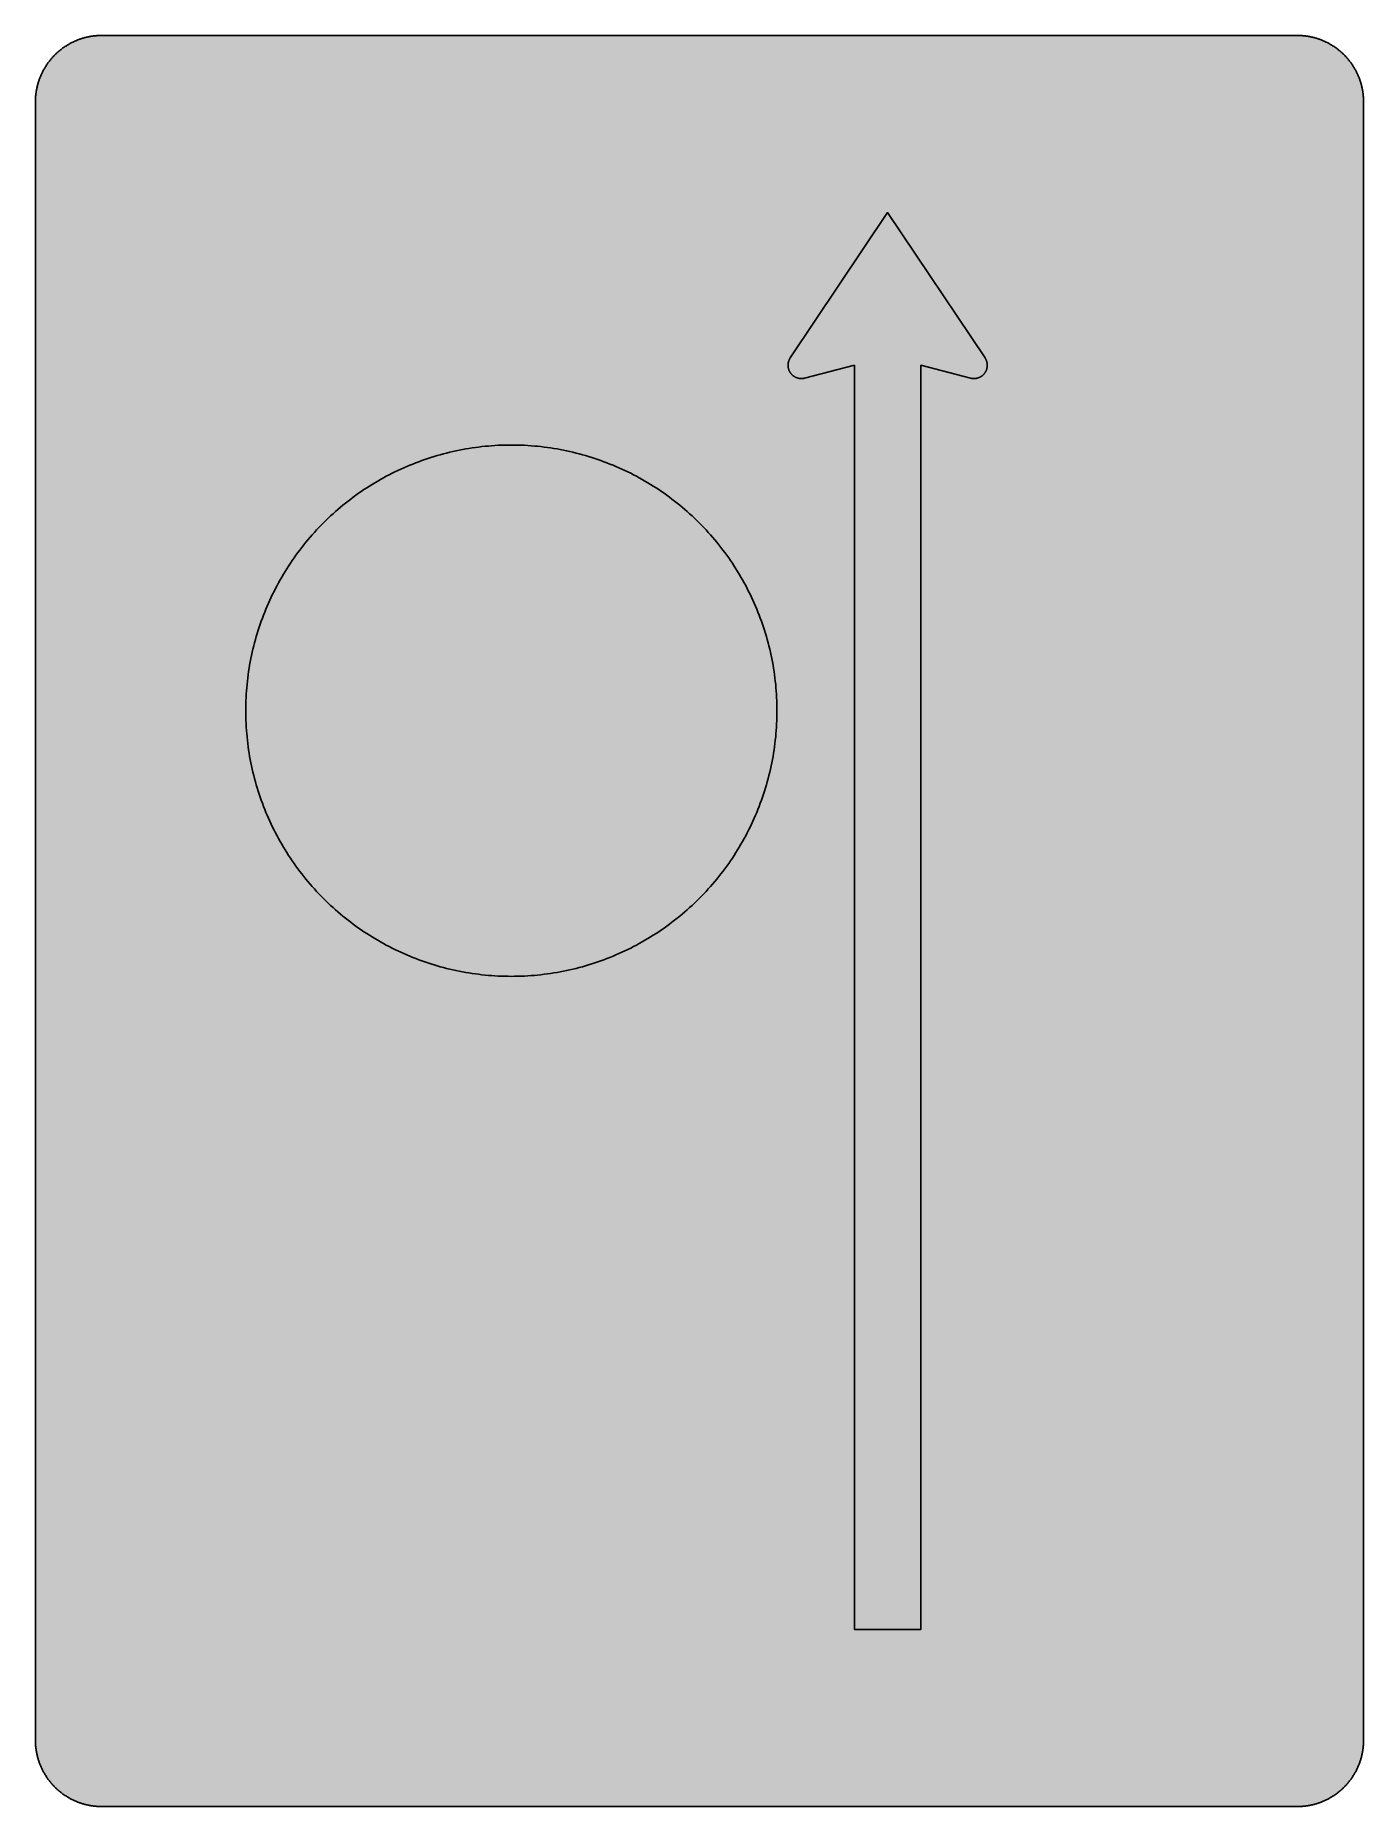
# Model space of a CAD drawing. Header units: millimetres. Extents: x 0 to 423, y 0 to 564.
import ezdxf

# ---------------------------------------------------------------- set-up
doc = ezdxf.new("R2010")
doc.units = ezdxf.units.MM

msp = doc.modelspace()

# ---------------------------------------------------------------- hatches: boundary and pattern name
for color, points in [(254, [(21.2189, 0.0537), (20.955, 0.0533), (20.6934, 0.0584), (20.4292, 0.066), (20.1676, 0.0787), (19.906, 0.094), (19.6469, 0.1118), (19.3853, 0.1321), (19.1262, 0.1549), (18.8671, 0.1829), (18.608, 0.2134), (18.349, 0.2464), (18.0924, 0.2845), (17.8359, 0.3251), (17.5793, 0.3683), (17.3253, 0.414), (17.0688, 0.4623), (16.8148, 0.5156), (16.5633, 0.5715), (16.3093, 0.6299), (16.0579, 0.6909), (15.809, 0.7544), (15.56, 0.823), (15.3111, 0.8941), (15.0622, 0.9677), (14.8158, 1.0439), (14.5694, 1.1227), (14.3256, 1.2065), (14.0818, 1.2903), (13.8379, 1.3792), (13.5966, 1.4707), (13.3579, 1.5672), (13.1191, 1.6637), (12.8803, 1.7628), (12.6441, 1.8669), (12.4079, 1.9736), (12.1742, 2.0803), (11.9405, 2.192), (11.7094, 2.3089), (11.4808, 2.4257), (11.2522, 2.5451), (11.0236, 2.6695), (10.7975, 2.794), (10.574, 2.9235), (10.3505, 3.0556), (10.1295, 3.1877), (9.9111, 3.3249), (9.6926, 3.4646), (9.4742, 3.6068), (9.2608, 3.7541), (9.0475, 3.9014), (8.8341, 4.0513), (8.6258, 4.2037), (8.4176, 4.3612), (8.2118, 4.5187), (8.0061, 4.6812), (7.8029, 4.8438), (7.6022, 5.0114), (7.4041, 5.1816), (7.206, 5.3518), (7.0129, 5.527), (6.8174, 5.7048), (6.6269, 5.8826), (6.4389, 6.0655), (6.2509, 6.2509), (6.0655, 6.4389), (5.8852, 6.6269), (5.7048, 6.8174), (5.527, 7.0104), (5.3518, 7.206), (5.1816, 7.4041), (5.0114, 7.6022), (4.8463, 7.8029), (4.6812, 8.0061), (4.5187, 8.2118), (4.3612, 8.4176), (4.2062, 8.6258), (4.0513, 8.8341), (3.9014, 9.0475), (3.7541, 9.2608), (3.6068, 9.4742), (3.4646, 9.6926), (3.3249, 9.9085), (3.1877, 10.1295), (3.0556, 10.3505), (2.9235, 10.574), (2.794, 10.7975), (2.6695, 11.0236), (2.5451, 11.2522), (2.4257, 11.4808), (2.3063, 11.7094), (2.192, 11.9405), (2.0803, 12.1742), (1.971, 12.4079), (1.8669, 12.6441), (1.7628, 12.8803), (1.6637, 13.1191), (1.5646, 13.3579), (1.4707, 13.5966), (1.3792, 13.8379), (1.2903, 14.0818), (1.2065, 14.3256), (1.1227, 14.5694), (1.0439, 14.8158), (0.9652, 15.0622), (0.8915, 15.3111), (0.823, 15.56), (0.7544, 15.809), (0.6883, 16.0604), (0.6274, 16.3119), (0.569, 16.5633), (0.5131, 16.8148), (0.4623, 17.0688), (0.4115, 17.3253), (0.3658, 17.5793), (0.3226, 17.8359), (0.2819, 18.0924), (0.2464, 18.3515), (0.2134, 18.608), (0.1829, 18.8671), (0.1549, 19.1262), (0.1295, 19.3878), (0.1092, 19.6469), (0.0914, 19.9085), (0.0762, 20.1701), (0.066, 20.4318), (0.0584, 20.6934), (0.0533, 20.955), (0.0508, 21.2192), (0.0522, 543.3314), (0.0533, 543.593), (0.0584, 543.8546), (0.066, 544.1188), (0.0762, 544.3804), (0.0914, 544.642), (0.1092, 544.9011), (0.1295, 545.1627), (0.1549, 545.4218), (0.1829, 545.6809), (0.2134, 545.94), (0.2464, 546.1991), (0.2819, 546.4556), (0.3226, 546.7121), (0.3658, 546.9687), (0.4115, 547.2227), (0.4623, 547.4792), (0.5131, 547.7332), (0.569, 547.9847), (0.6274, 548.2387), (0.6883, 548.4876), (0.7544, 548.7391), (0.823, 548.988), (0.8915, 549.2369), (0.9652, 549.4858), (1.0439, 549.7322), (1.1227, 549.9786), (1.2065, 550.2224), (1.2903, 550.4663), (1.3792, 550.7076), (1.4707, 550.9489), (1.5646, 551.1902), (1.6637, 551.4289), (1.7628, 551.6677), (1.8669, 551.9039), (1.971, 552.1401), (2.0803, 552.3738), (2.192, 552.6049), (2.3063, 552.8386), (2.4257, 553.0672), (2.5451, 553.2958), (2.6695, 553.5244), (2.794, 553.7505), (2.9235, 553.974), (3.0556, 554.1975), (3.1877, 554.4185), (3.3249, 554.6369), (3.4646, 554.8554), (3.6068, 555.0738), (3.7541, 555.2872), (3.9014, 555.5005), (4.0513, 555.7114), (4.2062, 555.9222), (4.3612, 556.1305), (4.5187, 556.3362), (4.6812, 556.5419), (4.8463, 556.7451), (5.0114, 556.9458), (5.1816, 557.1439), (5.3518, 557.342), (5.527, 557.5351), (5.7048, 557.7281), (5.8852, 557.9212), (6.0655, 558.1091), (6.2509, 558.2971), (6.4389, 558.4825), (6.6269, 558.6628), (6.8174, 558.8432), (7.0129, 559.021), (7.206, 559.1937), (7.4041, 559.3664), (7.6022, 559.5366), (7.8029, 559.7017), (8.0061, 559.8668), (8.2118, 560.0268), (8.4176, 560.1868), (8.6258, 560.3418), (8.8341, 560.4967), (9.0475, 560.6466), (9.2608, 560.7939), (9.4742, 560.9387), (9.6926, 561.0835), (9.9111, 561.2232), (10.1295, 561.3603), (10.3505, 561.4924), (10.574, 561.6245), (10.7975, 561.754), (11.0236, 561.8785), (11.2522, 562.0029), (11.4808, 562.1223), (11.7094, 562.2392), (11.9405, 562.356), (12.1742, 562.4678), (12.4079, 562.5744), (12.6441, 562.6811), (12.8803, 562.7853), (13.1191, 562.8843), (13.3579, 562.9834), (13.5966, 563.0774), (13.8379, 563.1688), (14.0818, 563.2577), (14.3256, 563.3415), (14.5694, 563.4253), (14.8158, 563.5041), (15.0622, 563.5803), (15.3111, 563.6539), (15.56, 563.7251), (15.809, 563.7936), (16.0579, 563.8571), (16.3093, 563.9206), (16.5633, 563.9791), (16.8148, 564.0349), (17.0688, 564.0857), (17.3253, 564.1365), (17.5793, 564.1823), (17.8359, 564.2254), (18.0924, 564.2635), (18.349, 564.3016), (18.608, 564.3347), (18.8671, 564.3651), (19.1262, 564.3931), (19.3853, 564.4185), (19.6469, 564.4388), (19.906, 564.4566), (20.1676, 564.4718), (20.4292, 564.482), (20.6934, 564.4896), (20.955, 564.4947), (21.2166, 564.4972), (402.2189, 564.4981), (402.4808, 564.4947), (402.7424, 564.4896), (403.0066, 564.482), (403.2682, 564.4718), (403.5298, 564.4566), (403.7889, 564.4388), (404.0505, 564.4185), (404.3096, 564.3931), (404.5687, 564.3651), (404.8277, 564.3347), (405.0868, 564.3016), (405.3434, 564.2635), (405.5999, 564.2254), (405.8564, 564.1823), (406.113, 564.1365), (406.367, 564.0857), (406.621, 564.0349), (406.875, 563.9791), (407.1264, 563.9206), (407.3779, 563.8571), (407.6268, 563.7936), (407.8783, 563.7251), (408.1272, 563.6539), (408.3736, 563.5803), (408.62, 563.5041), (408.8663, 563.4253), (409.1102, 563.3415), (409.354, 563.2577), (409.5979, 563.1688), (409.8392, 563.0774), (410.0805, 562.9834), (410.3192, 562.8843), (410.5554, 562.7853), (410.7942, 562.6811), (411.0279, 562.5744), (411.2616, 562.4678), (411.4952, 562.356), (411.7264, 562.2392), (411.9575, 562.1223), (412.1861, 562.0029), (412.4122, 561.8785), (412.6382, 561.754), (412.8643, 561.6245), (413.0853, 561.4924), (413.3063, 561.3603), (413.5272, 561.2232), (413.7457, 561.0835), (413.9616, 560.9387), (414.1775, 560.7939), (414.3908, 560.6466), (414.6017, 560.4967), (414.8125, 560.3418), (415.0208, 560.1868), (415.2265, 560.0268), (415.4297, 559.8668), (415.6329, 559.7017), (415.8336, 559.5366), (416.0342, 559.3664), (416.2298, 559.1937), (416.4254, 559.021), (416.6184, 558.8432), (416.8089, 558.6628), (416.9994, 558.4825), (417.1848, 558.2971), (417.3703, 558.1091), (417.5531, 557.9212), (417.7335, 557.7281), (417.9087, 557.5351), (418.084, 557.342), (418.2567, 557.1439), (418.4244, 556.9458), (418.592, 556.7451), (418.7546, 556.5419), (418.9171, 556.3362), (419.0746, 556.1305), (419.2321, 555.9222), (419.3845, 555.7114), (419.5369, 555.5005), (419.6842, 555.2872), (419.829, 555.0738), (419.9712, 554.8554), (420.1109, 554.6369), (420.2481, 554.4185), (420.3827, 554.1975), (420.5148, 553.974), (420.6418, 553.7505), (420.7688, 553.5244), (420.8907, 553.2958), (421.0126, 553.0672), (421.1295, 552.8386), (421.2438, 552.6049), (421.3555, 552.3738), (421.4647, 552.1401), (421.5689, 551.9039), (421.673, 551.6677), (421.7746, 551.4289), (421.8711, 551.1902), (421.9651, 550.9489), (422.0566, 550.7076), (422.1455, 550.4663), (422.2318, 550.2224), (422.3131, 549.9786), (422.3918, 549.7322), (422.4706, 549.4858), (422.5442, 549.2369), (422.6128, 548.988), (422.6814, 548.7391), (422.7449, 548.4876), (422.8084, 548.2387), (422.8668, 547.9847), (422.9227, 547.7332), (422.9735, 547.4792), (423.0243, 547.2227), (423.07, 546.9687), (423.1132, 546.7121), (423.1513, 546.4556), (423.1894, 546.1991), (423.2224, 545.94), (423.2529, 545.6809), (423.2808, 545.4218), (423.3037, 545.1627), (423.3266, 544.9011), (423.3443, 544.642), (423.357, 544.3804), (423.3697, 544.1188), (423.3774, 543.8546), (423.3824, 543.593), (423.385, 543.3314), (423.3855, 21.2203), (423.3824, 20.955), (423.3774, 20.6934), (423.3697, 20.4318), (423.357, 20.1701), (423.3443, 19.9085), (423.3266, 19.6469), (423.3037, 19.3878), (423.2808, 19.1262), (423.2529, 18.8671), (423.2224, 18.608), (423.1894, 18.3515), (423.1513, 18.0924), (423.1132, 17.8359), (423.07, 17.5793), (423.0243, 17.3253), (422.9735, 17.0688), (422.9227, 16.8148), (422.8668, 16.5633), (422.8084, 16.3119), (422.7449, 16.0604), (422.6814, 15.809), (422.6128, 15.56), (422.5442, 15.3111), (422.4706, 15.0622), (422.3918, 14.8158), (422.3131, 14.5694), (422.2318, 14.3256), (422.1455, 14.0818), (422.0566, 13.8379), (421.9651, 13.5966), (421.8711, 13.3579), (421.7746, 13.1191), (421.673, 12.8803), (421.5689, 12.6441), (421.4647, 12.4079), (421.3555, 12.1742), (421.2438, 11.9405), (421.1295, 11.7094), (421.0126, 11.4808), (420.8907, 11.2522), (420.7688, 11.0236), (420.6418, 10.7975), (420.5148, 10.574), (420.3827, 10.3505), (420.2481, 10.1295), (420.1109, 9.9085), (419.9712, 9.6926), (419.829, 9.4742), (419.6842, 9.2608), (419.5369, 9.0475), (419.3845, 8.8341), (419.2321, 8.6258), (419.0746, 8.4176), (418.9171, 8.2118), (418.7546, 8.0061), (418.592, 7.8029), (418.4244, 7.6022), (418.2567, 7.4041), (418.084, 7.206), (417.9087, 7.0104), (417.7335, 6.8174), (417.5531, 6.6269), (417.3703, 6.4389), (417.1848, 6.2509), (416.9994, 6.0655), (416.8089, 5.8826), (416.6184, 5.7048), (416.4254, 5.527), (416.2298, 5.3518), (416.0342, 5.1816), (415.8336, 5.0114), (415.6329, 4.8438), (415.4297, 4.6812), (415.2265, 4.5187), (415.0208, 4.3612), (414.8125, 4.2037), (414.6017, 4.0513), (414.3908, 3.9014), (414.1775, 3.7541), (413.9616, 3.6068), (413.7457, 3.4646), (413.5272, 3.3249), (413.3063, 3.1877), (413.0853, 3.0556), (412.8643, 2.9235), (412.6382, 2.794), (412.4122, 2.6695), (412.1861, 2.5451), (411.9575, 2.4257), (411.7264, 2.3089), (411.4952, 2.192), (411.2616, 2.0803), (411.0279, 1.9736), (410.7942, 1.8669), (410.5554, 1.7628), (410.3192, 1.6637), (410.0805, 1.5672), (409.8392, 1.4707), (409.5979, 1.3792), (409.354, 1.2903), (409.1102, 1.2065), (408.8663, 1.1227), (408.62, 1.0439), (408.3736, 0.9677), (408.1272, 0.8941), (407.8783, 0.823), (407.6268, 0.7544), (407.3779, 0.6909), (407.1264, 0.6299), (406.875, 0.5715), (406.621, 0.5156), (406.367, 0.4623), (406.113, 0.414), (405.8564, 0.3683), (405.5999, 0.3251), (405.3434, 0.2845), (405.0868, 0.2464), (404.8277, 0.2134), (404.5687, 0.1829), (404.3096, 0.1549), (404.0505, 0.1321), (403.7889, 0.1118), (403.5298, 0.094), (403.2682, 0.0787), (403.0066, 0.066), (402.7424, 0.0584), (402.4808, 0.0533), (402.2166, 0.0533)]), (59, [(261.1078, 459.3703), (245.2328, 455.2703), (245.2141, 455.2645), (245.1989, 455.262), (245.1837, 455.2569), (245.1659, 455.2518), (245.1506, 455.2493), (245.1354, 455.2442), (245.1176, 455.2417), (245.1024, 455.2366), (245.0846, 455.234), (245.0694, 455.2315), (245.0541, 455.2264), (245.0363, 455.2239), (245.0211, 455.2213), (245.0033, 455.2163), (244.9881, 455.2137), (244.9703, 455.2112), (244.9551, 455.2086), (244.9373, 455.2036), (244.922, 455.201), (244.9068, 455.1985), (244.889, 455.1959), (244.8738, 455.1934), (244.856, 455.1909), (244.8408, 455.1883), (244.823, 455.1858), (244.8077, 455.1832), (244.79, 455.1807), (244.7747, 455.1782), (244.7569, 455.1756), (244.7417, 455.1731), (244.7239, 455.1705), (244.7087, 455.168), (244.6909, 455.168), (244.6757, 455.1655), (244.6579, 455.1629), (244.6401, 455.1604), (244.6249, 455.1604), (244.6071, 455.1578), (244.5918, 455.1553), (244.5741, 455.1553), (244.5588, 455.1528), (244.541, 455.1502), (244.5258, 455.1502), (244.508, 455.1477), (244.4902, 455.1477), (244.475, 455.1451), (244.4572, 455.1451), (244.442, 455.1451), (244.4242, 455.1426), (244.409, 455.1426), (244.3912, 455.1401), (244.3734, 455.1401), (244.3582, 455.1401), (244.3404, 455.1401), (244.3251, 455.1375), (244.3074, 455.1375), (244.2896, 455.1375), (244.2743, 455.1375), (244.2566, 455.1375), (244.2413, 455.135), (244.2235, 455.135), (244.2058, 455.135), (244.1905, 455.135), (244.1727, 455.135), (244.0635, 455.1375), (243.9543, 455.1401), (243.8476, 455.1477), (243.7409, 455.1578), (243.6343, 455.1705), (243.5276, 455.1832), (243.4234, 455.201), (243.3193, 455.2213), (243.2177, 455.2442), (243.1161, 455.2696), (243.0145, 455.295), (242.9154, 455.3255), (242.8164, 455.3585), (242.7173, 455.3915), (242.6208, 455.4296), (242.5268, 455.4677), (242.4303, 455.5084), (242.3389, 455.5541), (242.2474, 455.5998), (242.156, 455.6455), (242.0671, 455.6963), (241.9782, 455.7497), (241.8918, 455.803), (241.8055, 455.8589), (241.7242, 455.9173), (241.6404, 455.9757), (241.5591, 456.0392), (241.4803, 456.1027), (241.4041, 456.1688), (241.3279, 456.2348), (241.2517, 456.3034), (241.1806, 456.3745), (241.1095, 456.4482), (241.0409, 456.5218), (240.9723, 456.598), (240.9063, 456.6768), (240.8428, 456.7555), (240.7818, 456.8368), (240.7209, 456.9181), (240.6625, 457.0019), (240.6066, 457.0882), (240.5532, 457.1746), (240.4999, 457.261), (240.4516, 457.3499), (240.4034, 457.4413), (240.3577, 457.5327), (240.3145, 457.6267), (240.2738, 457.7207), (240.2332, 457.8172), (240.1976, 457.9137), (240.1621, 458.0103), (240.1291, 458.1093), (240.1011, 458.2109), (240.0732, 458.31), (240.0478, 458.4116), (240.0249, 458.5157), (240.0071, 458.6199), (239.9894, 458.724), (239.9741, 458.8307), (239.9614, 458.9374), (239.9513, 459.044), (239.9462, 459.1507), (239.9411, 459.2599), (239.9411, 459.3692), (239.9411, 459.4073), (239.9411, 459.4479), (239.9411, 459.486), (239.9436, 459.5266), (239.9436, 459.5647), (239.9462, 459.6054), (239.9487, 459.6435), (239.9513, 459.6816), (239.9538, 459.7222), (239.9589, 459.7603), (239.9614, 459.7984), (239.9665, 459.8365), (239.9716, 459.8772), (239.9741, 459.9153), (239.9817, 459.9534), (239.9868, 459.9915), (239.9919, 460.0321), (239.9995, 460.0702), (240.0046, 460.1083), (240.0122, 460.1464), (240.0198, 460.1845), (240.0275, 460.2226), (240.0351, 460.2607), (240.0427, 460.2988), (240.0529, 460.3369), (240.0605, 460.375), (240.0706, 460.4131), (240.0808, 460.4487), (240.091, 460.4868), (240.1011, 460.5249), (240.1113, 460.563), (240.124, 460.5985), (240.1341, 460.6366), (240.1468, 460.6722), (240.1595, 460.7103), (240.1722, 460.7484), (240.1849, 460.7839), (240.1976, 460.8195), (240.2103, 460.8576), (240.2256, 460.8932), (240.2383, 460.9287), (240.2535, 460.9668), (240.2688, 461.0024), (240.284, 461.0379), (240.2992, 461.0735), (240.3145, 461.1091), (240.3297, 461.1446), (240.3475, 461.1802), (240.3653, 461.2157), (240.3805, 461.2488), (240.3983, 461.2843), (240.4161, 461.3199), (240.4364, 461.3529), (240.4542, 461.3885), (240.472, 461.424), (240.4923, 461.457), (240.5101, 461.4901), (240.5304, 461.5256), (240.5507, 461.5586), (240.571, 461.5917), (240.5913, 461.6247), (240.6142, 461.6577), (240.6345, 461.6907), (240.6574, 461.7237), (271.6911, 508.0536), (302.726, 461.7251), (302.7477, 461.6907), (302.768, 461.6577), (302.7883, 461.6247), (302.8086, 461.5917), (302.829, 461.5586), (302.8493, 461.5256), (302.8696, 461.4901), (302.8899, 461.457), (302.9077, 461.424), (302.928, 461.3885), (302.9458, 461.3529), (302.9636, 461.3199), (302.9814, 461.2843), (302.9991, 461.2488), (303.0169, 461.2157), (303.0347, 461.1802), (303.0499, 461.1446), (303.0652, 461.1091), (303.083, 461.0735), (303.0982, 461.0379), (303.1134, 461.0024), (303.1287, 460.9668), (303.1414, 460.9287), (303.1566, 460.8932), (303.1693, 460.8576), (303.1846, 460.8195), (303.1973, 460.7839), (303.21, 460.7484), (303.2227, 460.7103), (303.2354, 460.6722), (303.2455, 460.6366), (303.2582, 460.5985), (303.2684, 460.563), (303.2785, 460.5249), (303.2887, 460.4868), (303.2989, 460.4487), (303.309, 460.4131), (303.3192, 460.375), (303.3268, 460.3369), (303.337, 460.2988), (303.3446, 460.2607), (303.3522, 460.2226), (303.3598, 460.1845), (303.3674, 460.1464), (303.3751, 460.1083), (303.3827, 460.0702), (303.3878, 460.0321), (303.3928, 459.9915), (303.4005, 459.9534), (303.4055, 459.9153), (303.4106, 459.8772), (303.4132, 459.8365), (303.4182, 459.7984), (303.4208, 459.7603), (303.4259, 459.7222), (303.4284, 459.6816), (303.4309, 459.6435), (303.4335, 459.6054), (303.436, 459.5647), (303.436, 459.5266), (303.4386, 459.486), (303.4386, 459.4479), (303.4386, 459.4073), (303.4411, 459.3692), (303.4386, 459.2599), (303.4335, 459.1507), (303.4284, 459.044), (303.4182, 458.9374), (303.4055, 458.8307), (303.3903, 458.724), (303.3725, 458.6199), (303.3547, 458.5157), (303.3319, 458.4116), (303.3065, 458.31), (303.2785, 458.2109), (303.2506, 458.1093), (303.2176, 458.0103), (303.182, 457.9137), (303.1465, 457.8172), (303.1084, 457.7207), (303.0652, 457.6267), (303.022, 457.5327), (302.9763, 457.4413), (302.928, 457.3499), (302.8798, 457.261), (302.8264, 457.1746), (302.7731, 457.0882), (302.7172, 457.0019), (302.6588, 456.9181), (302.5978, 456.8368), (302.5369, 456.7555), (302.4734, 456.6768), (302.4073, 456.598), (302.3413, 456.5218), (302.2702, 456.4482), (302.199, 456.3745), (302.1279, 456.3034), (302.0543, 456.2348), (301.9781, 456.1688), (301.8993, 456.1027), (301.8206, 456.0392), (301.7393, 455.9757), (301.658, 455.9173), (301.5742, 455.8589), (301.4878, 455.803), (301.4015, 455.7497), (301.3151, 455.6963), (301.2237, 455.6455), (301.1348, 455.5998), (301.0408, 455.5541), (300.9494, 455.5084), (300.8554, 455.4677), (300.7589, 455.4296), (300.6623, 455.3915), (300.5633, 455.3585), (300.4668, 455.3255), (300.3652, 455.295), (300.2636, 455.2696), (300.162, 455.2442), (300.0604, 455.2213), (299.9562, 455.201), (299.8521, 455.1832), (299.7454, 455.1705), (299.6387, 455.1578), (299.532, 455.1477), (299.4254, 455.1401), (299.3161, 455.1375), (299.2069, 455.135), (299.1891, 455.135), (299.1739, 455.135), (299.1561, 455.135), (299.1409, 455.135), (299.1231, 455.1375), (299.1053, 455.1375), (299.0901, 455.1375), (299.0723, 455.1375), (299.0571, 455.1375), (299.0393, 455.1401), (299.0215, 455.1401), (299.0063, 455.1401), (298.9885, 455.1401), (298.9732, 455.1426), (298.9555, 455.1426), (298.9402, 455.1451), (298.9224, 455.1451), (298.9072, 455.1451), (298.8894, 455.1477), (298.8716, 455.1477), (298.8564, 455.1502), (298.8386, 455.1502), (298.8234, 455.1528), (298.8056, 455.1553), (298.7904, 455.1553), (298.7726, 455.1578), (298.7573, 455.1604), (298.7396, 455.1604), (298.7243, 455.1629), (298.7065, 455.1655), (298.6888, 455.168), (298.6735, 455.168), (298.6557, 455.1705), (298.6405, 455.1731), (298.6227, 455.1756), (298.6075, 455.1782), (298.5897, 455.1807), (298.5745, 455.1832), (298.5567, 455.1858), (298.5414, 455.1883), (298.5237, 455.1909), (298.5084, 455.1934), (298.4906, 455.1959), (298.4754, 455.1985), (298.4576, 455.201), (298.4424, 455.2036), (298.4246, 455.2086), (298.4094, 455.2112), (298.3941, 455.2137), (298.3763, 455.2163), (298.3611, 455.2213), (298.3433, 455.2239), (298.3281, 455.2264), (298.3103, 455.2315), (298.2951, 455.234), (298.2773, 455.2366), (298.262, 455.2417), (298.2468, 455.2442), (298.229, 455.2493), (298.2138, 455.2518), (298.196, 455.2569), (298.1808, 455.262), (298.1655, 455.2645), (298.1477, 455.2696), (282.2744, 459.3703), (282.2744, 56.4981), (261.1078, 56.4981)]), (254, [(236.4133, 349.3036), (236.4054, 350.3549), (236.3851, 351.4039), (236.3546, 352.4529), (236.3089, 353.4994), (236.2505, 354.5459), (236.1794, 355.5898), (236.0955, 356.6312), (235.999, 357.6701), (235.8873, 358.7064), (235.7653, 359.7427), (235.6307, 360.774), (235.4834, 361.8052), (235.3234, 362.8314), (235.1532, 363.855), (234.9678, 364.8786), (234.7697, 365.8972), (234.5614, 366.9132), (234.3379, 367.9241), (234.1042, 368.9325), (233.8578, 369.9383), (233.6013, 370.9416), (233.3295, 371.9398), (233.0475, 372.9355), (232.7529, 373.9261), (232.4456, 374.9116), (232.1281, 375.8946), (231.7979, 376.875), (231.455, 377.8479), (231.0994, 378.8181), (230.7336, 379.7859), (230.3577, 380.746), (229.9665, 381.701), (229.5652, 382.6535), (229.1537, 383.601), (228.7295, 384.5408), (228.2952, 385.478), (227.8482, 386.4102), (227.3884, 387.3348), (226.9185, 388.2542), (226.4385, 389.1712), (225.9457, 390.0805), (225.4428, 390.9822), (224.9272, 391.8788), (224.4014, 392.7704), (223.8654, 393.6568), (223.3168, 394.5357), (222.758, 395.4094), (222.1865, 396.2756), (221.6074, 397.1341), (221.0156, 397.9875), (220.411, 398.8333), (219.7989, 399.6741), (219.1741, 400.5047), (218.5391, 401.3302), (217.8939, 402.148), (217.2386, 402.9608), (216.5731, 403.7635), (215.8949, 404.5585), (215.2066, 405.3459), (214.5081, 406.1282), (213.802, 406.9004), (213.0831, 407.6649), (212.3542, 408.4218), (211.615, 409.1686), (210.8657, 409.9077), (210.1088, 410.6367), (209.3443, 411.3555), (208.5721, 412.0642), (207.7923, 412.7627), (207.0024, 413.451), (206.2074, 414.1267), (205.4047, 414.7947), (204.5945, 415.45), (203.7766, 416.0952), (202.9511, 416.7302), (202.118, 417.355), (201.2772, 417.9672), (200.4314, 418.5691), (199.578, 419.161), (198.7194, 419.7426), (197.8533, 420.3141), (196.9795, 420.8729), (196.1007, 421.419), (195.2168, 421.9575), (194.3252, 422.4833), (193.4261, 422.9989), (192.5244, 423.5018), (191.6151, 423.9946), (190.7007, 424.4746), (189.7786, 424.9445), (188.8541, 425.4043), (187.9219, 425.8513), (186.9872, 426.2857), (186.0448, 426.7098), (185.0974, 427.1213), (184.1475, 427.5226), (183.1899, 427.9138), (182.2298, 428.2897), (181.2646, 428.6555), (180.2943, 429.0111), (179.3189, 429.354), (178.341, 429.6842), (177.358, 430.0017), (176.37, 430.309), (175.3794, 430.6037), (174.3837, 430.8856), (173.3855, 431.1574), (172.3822, 431.4165), (171.3789, 431.6603), (170.368, 431.8965), (169.357, 432.1175), (168.341, 432.3258), (167.3225, 432.5239), (166.2989, 432.7093), (165.2753, 432.882), (164.2491, 433.0421), (163.2179, 433.1894), (162.1866, 433.324), (161.1503, 433.4459), (160.114, 433.5551), (159.0751, 433.6517), (158.0337, 433.7355), (156.9898, 433.8066), (155.9433, 433.865), (154.8968, 433.9107), (153.8478, 433.9438), (152.7962, 433.9615), (151.7447, 433.9692), (150.6931, 433.9615), (149.6441, 433.9438), (148.5951, 433.9107), (147.5461, 433.865), (146.5021, 433.8066), (145.4582, 433.7355), (144.4168, 433.6517), (143.3779, 433.5551), (142.3416, 433.4459), (141.3053, 433.324), (140.274, 433.1894), (139.2428, 433.0421), (138.2166, 432.882), (137.1905, 432.7093), (136.1694, 432.5239), (135.1509, 432.3258), (134.1349, 432.1175), (133.1239, 431.8965), (132.1156, 431.6603), (131.1097, 431.4165), (130.1064, 431.1574), (129.1082, 430.8856), (128.1125, 430.6037), (127.1219, 430.309), (126.1364, 430.0017), (125.1534, 429.6842), (124.173, 429.354), (123.2002, 429.0111), (122.2299, 428.6555), (121.2621, 428.2897), (120.302, 427.9138), (119.347, 427.5226), (118.3945, 427.1213), (117.4471, 426.7098), (116.5073, 426.2857), (115.57, 425.8513), (114.6378, 425.4043), (113.7133, 424.9445), (112.7912, 424.4746), (111.8768, 423.9946), (110.9675, 423.5018), (110.0658, 422.9989), (109.1667, 422.4833), (108.2777, 421.9575), (107.3912, 421.419), (106.5124, 420.8729), (105.6386, 420.3141), (104.7725, 419.7426), (103.9139, 419.161), (103.0605, 418.5691), (102.2147, 417.9672), (101.3739, 417.355), (100.5434, 416.7302), (99.7179, 416.0952), (98.9, 415.45), (98.0872, 414.7947), (97.2845, 414.1267), (96.4895, 413.451), (95.6996, 412.7627), (94.9198, 412.0642), (94.1476, 411.3555), (93.3831, 410.6367), (92.6262, 409.9077), (91.8769, 409.1686), (91.1377, 408.4218), (90.4088, 407.6649), (89.6925, 406.9004), (88.9838, 406.1282), (88.2853, 405.3459), (87.597, 404.5585), (86.9213, 403.7635), (86.2533, 402.9608), (85.598, 402.148), (84.9528, 401.3302), (84.3178, 400.5047), (83.693, 399.6741), (83.0809, 398.8333), (82.4763, 397.9875), (81.8845, 397.1341), (81.3054, 396.2756), (80.7339, 395.4094), (80.1751, 394.5357), (79.6265, 393.6568), (79.0905, 392.7704), (78.5647, 391.8788), (78.0491, 390.9822), (77.5462, 390.0805), (77.0534, 389.1712), (76.5734, 388.2542), (76.1035, 387.3348), (75.6437, 386.4102), (75.1967, 385.478), (74.7624, 384.5408), (74.3382, 383.601), (73.9242, 382.6535), (73.5254, 381.701), (73.1342, 380.746), (72.7583, 379.7859), (72.3925, 378.8181), (72.0369, 377.8479), (71.694, 376.875), (71.3638, 375.8946), (71.0463, 374.9116), (70.739, 373.9261), (70.4444, 372.9355), (70.1624, 371.9398), (69.8906, 370.9416), (69.6316, 369.9383), (69.3852, 368.9325), (69.1515, 367.9241), (68.9305, 366.9132), (68.7197, 365.8972), (68.5241, 364.8786), (68.3387, 363.855), (68.166, 362.8314), (68.006, 361.8052), (67.8586, 360.774), (67.724, 359.7427), (67.6021, 358.7064), (67.4929, 357.6701), (67.3964, 356.6312), (67.3125, 355.5898), (67.2414, 354.5459), (67.183, 353.4994), (67.1373, 352.4529), (67.1043, 351.4039), (67.0865, 350.3549), (67.0789, 349.3033), (67.0865, 348.2492), (67.1043, 347.2002), (67.1373, 346.1512), (67.183, 345.1047), (67.2414, 344.0582), (67.3125, 343.0143), (67.3964, 341.9729), (67.4929, 340.934), (67.6021, 339.8977), (67.724, 338.8614), (67.8586, 337.8302), (68.006, 336.7989), (68.166, 335.7728), (68.3387, 334.7466), (68.5241, 333.7255), (68.7197, 332.707), (68.9305, 331.691), (69.1515, 330.6801), (69.3852, 329.6691), (69.6316, 328.6633), (69.8906, 327.6625), (70.1624, 326.6643), (70.4444, 325.6686), (70.739, 324.678), (71.0463, 323.69), (71.3638, 322.707), (71.694, 321.7291), (72.0369, 320.7537), (72.3925, 319.7835), (72.7583, 318.8183), (73.1342, 317.8581), (73.5254, 316.9006), (73.9242, 315.9506), (74.3382, 315.0032), (74.7624, 314.0608), (75.1967, 313.1261), (75.6437, 312.1939), (76.1035, 311.2668), (76.5734, 310.3474), (77.0534, 309.433), (77.5462, 308.5236), (78.0491, 307.6194), (78.5647, 306.7228), (79.0905, 305.8312), (79.6265, 304.9473), (80.1751, 304.0685), (80.7339, 303.1947), (81.3054, 302.3286), (81.8845, 301.4701), (82.4763, 300.6166), (83.0809, 299.7708), (83.693, 298.9301), (84.3178, 298.0969), (84.9528, 297.2714), (85.598, 296.4536), (86.2533, 295.6433), (86.9213, 294.8407), (87.597, 294.0431), (88.2853, 293.2557), (88.9838, 292.4759), (89.6925, 291.7038), (90.4088, 290.9392), (91.1377, 290.1823), (91.8769, 289.433), (92.6262, 288.6939), (93.3831, 287.9649), (94.1476, 287.2461), (94.9198, 286.5374), (95.6996, 285.8414), (96.4895, 285.1531), (97.2845, 284.4749), (98.0872, 283.8094), (98.9, 283.1541), (99.7179, 282.509), (100.5434, 281.874), (101.3739, 281.2491), (102.2147, 280.6344), (103.0605, 280.0325), (103.9139, 279.4406), (104.7725, 278.8615), (105.6386, 278.29), (106.5124, 277.7312), (107.3912, 277.1826), (108.2777, 276.6466), (109.1667, 276.1209), (110.0658, 275.6052), (110.9675, 275.1023), (111.8768, 274.6096), (112.7912, 274.1295), (113.7133, 273.6596), (114.6378, 273.1999), (115.57, 272.7528), (116.5073, 272.3185), (117.4471, 271.8943), (118.3945, 271.4803), (119.347, 271.0815), (120.302, 270.6903), (121.2621, 270.3144), (122.2299, 269.9487), (123.2002, 269.5931), (124.173, 269.2502), (125.1534, 268.92), (126.1364, 268.6025), (127.1219, 268.2951), (128.1125, 268.0005), (129.1082, 267.7185), (130.1064, 267.4468), (131.1097, 267.1902), (132.1156, 266.9438), (133.1239, 266.7076), (134.1349, 266.4866), (135.1509, 266.2784), (136.1694, 266.0802), (137.1905, 265.8948), (138.2166, 265.7221), (139.2428, 265.5646), (140.274, 265.4173), (141.3053, 265.2827), (142.3416, 265.1582), (143.3779, 265.049), (144.4168, 264.9525), (145.4582, 264.8687), (146.5021, 264.7975), (147.5461, 264.7391), (148.5951, 264.6934), (149.6441, 264.6629), (150.6931, 264.6426), (151.7447, 264.635), (152.7962, 264.6426), (153.8478, 264.6629), (154.8968, 264.6934), (155.9433, 264.7391), (156.9898, 264.7975), (158.0337, 264.8687), (159.0751, 264.9525), (160.114, 265.049), (161.1503, 265.1582), (162.1866, 265.2827), (163.2179, 265.4173), (164.2491, 265.5646), (165.2753, 265.7221), (166.2989, 265.8948), (167.3225, 266.0802), (168.341, 266.2784), (169.357, 266.4866), (170.368, 266.7076), (171.3789, 266.9438), (172.3822, 267.1902), (173.3855, 267.4468), (174.3837, 267.7185), (175.3794, 268.0005), (176.37, 268.2951), (177.358, 268.6025), (178.341, 268.92), (179.3189, 269.2502), (180.2943, 269.5931), (181.2646, 269.9487), (182.2298, 270.3144), (183.1899, 270.6903), (184.1475, 271.0815), (185.0974, 271.4803), (186.0448, 271.8943), (186.9872, 272.3185), (187.9219, 272.7528), (188.8541, 273.1999), (189.7786, 273.6596), (190.7007, 274.1295), (191.6151, 274.6096), (192.5244, 275.1023), (193.4261, 275.6052), (194.3252, 276.1209), (195.2168, 276.6466), (196.1007, 277.1826), (196.9795, 277.7312), (197.8533, 278.29), (198.7194, 278.8615), (199.578, 279.4406), (200.4314, 280.0325), (201.2772, 280.6344), (202.118, 281.2491), (202.9511, 281.874), (203.7766, 282.509), (204.5945, 283.1541), (205.4047, 283.8094), (206.2074, 284.4749), (207.0024, 285.1531), (207.7923, 285.8414), (208.5721, 286.5374), (209.3443, 287.2461), (210.1088, 287.9649), (210.8657, 288.6939), (211.615, 289.433), (212.3542, 290.1823), (213.0831, 290.9392), (213.802, 291.7038), (214.5081, 292.4759), (215.2066, 293.2557), (215.8949, 294.0431), (216.5731, 294.8407), (217.2386, 295.6433), (217.8939, 296.4536), (218.5391, 297.2714), (219.1741, 298.0969), (219.7989, 298.9301), (220.411, 299.7708), (221.0156, 300.6166), (221.6074, 301.4701), (222.1865, 302.3286), (222.758, 303.1947), (223.3168, 304.0685), (223.8654, 304.9473), (224.4014, 305.8312), (224.9272, 306.7228), (225.4428, 307.6194), (225.9457, 308.5236), (226.4385, 309.433), (226.9185, 310.3474), (227.3884, 311.2668), (227.8482, 312.1939), (228.2952, 313.1261), (228.7295, 314.0608), (229.1537, 315.0032), (229.5652, 315.9506), (229.9665, 316.9006), (230.3577, 317.8581), (230.7336, 318.8183), (231.0994, 319.7835), (231.455, 320.7537), (231.7979, 321.7291), (232.1281, 322.707), (232.4456, 323.69), (232.7529, 324.678), (233.0475, 325.6686), (233.3295, 326.6643), (233.6013, 327.6625), (233.8578, 328.6633), (234.1042, 329.6691), (234.3379, 330.6801), (234.5614, 331.691), (234.7697, 332.707), (234.9678, 333.7255), (235.1532, 334.7466), (235.3234, 335.7728), (235.4834, 336.7989), (235.6307, 337.8302), (235.7653, 338.8614), (235.8873, 339.8977), (235.999, 340.934), (236.0955, 341.9729), (236.1794, 343.0143), (236.2505, 344.0582), (236.3089, 345.1047), (236.3546, 346.1512), (236.3851, 347.2002), (236.4054, 348.2492), (236.413, 349.3033)])]:
    msp.add_hatch(color=color).paths.add_polyline_path(points)
h = msp.add_hatch(color=59)
h.paths.add_polyline_path([(21.2189, 5.3453), (21.021, 5.3442), (20.8229, 5.3492), (20.6273, 5.3543), (20.4318, 5.3645), (20.2336, 5.3746), (20.0381, 5.3873), (19.8425, 5.4026), (19.6494, 5.4229), (19.4539, 5.4432), (19.2608, 5.4661), (19.0678, 5.4915), (18.8747, 5.5169), (18.6817, 5.5474), (18.4887, 5.5804), (18.2982, 5.6159), (18.1077, 5.6515), (17.9172, 5.6921), (17.7267, 5.7328), (17.5362, 5.776), (17.3482, 5.8217), (17.1602, 5.8699), (16.9723, 5.9207), (16.7869, 5.9741), (16.6014, 6.03), (16.416, 6.0884), (16.2306, 6.1468), (16.0477, 6.2103), (15.8648, 6.2738), (15.6845, 6.3398), (15.5016, 6.4084), (15.3213, 6.4795), (15.1435, 6.5532), (14.9657, 6.6269), (14.7879, 6.7056), (14.6101, 6.7843), (14.4348, 6.8656), (14.2596, 6.9494), (14.0868, 7.0358), (13.9141, 7.1247), (13.7439, 7.2136), (13.5712, 7.305), (13.4036, 7.4016), (13.2359, 7.4981), (13.0683, 7.5946), (12.9007, 7.6962), (12.7356, 7.7978), (12.573, 7.9045), (12.4104, 8.0112), (12.2504, 8.1204), (12.0904, 8.2296), (11.9304, 8.3439), (11.7729, 8.4582), (11.618, 8.575), (11.463, 8.6944), (11.3081, 8.8163), (11.1582, 8.9383), (11.0058, 9.0627), (10.856, 9.1897), (10.7086, 9.3193), (10.5639, 9.4513), (10.4191, 9.5834), (10.2743, 9.718), (10.1321, 9.8552), (9.9924, 9.9924), (9.8527, 10.1346), (9.718, 10.2743), (9.5834, 10.4191), (9.4488, 10.5639), (9.3193, 10.7112), (9.1897, 10.8585), (9.0627, 11.0058), (8.9383, 11.1582), (8.8138, 11.3106), (8.6944, 11.463), (8.575, 11.618), (8.4582, 11.7729), (8.3439, 11.9304), (8.2296, 12.0904), (8.1178, 12.2504), (8.0112, 12.4104), (7.9019, 12.573), (7.7978, 12.7381), (7.6962, 12.9007), (7.5946, 13.0683), (7.4955, 13.2359), (7.399, 13.4036), (7.305, 13.5712), (7.2136, 13.7439), (7.1222, 13.9141), (7.0358, 14.0868), (6.9494, 14.2596), (6.8656, 14.4348), (6.7843, 14.6101), (6.7031, 14.7879), (6.6269, 14.9657), (6.5507, 15.1435), (6.477, 15.3213), (6.4084, 15.5016), (6.3398, 15.6845), (6.2713, 15.8648), (6.2078, 16.0477), (6.1468, 16.2331), (6.0858, 16.416), (6.03, 16.6014), (5.9741, 16.7869), (5.9207, 16.9748), (5.8699, 17.1602), (5.8217, 17.3482), (5.776, 17.5362), (5.7302, 17.7267), (5.6896, 17.9172), (5.6515, 18.1077), (5.6134, 18.2982), (5.5778, 18.4887), (5.5474, 18.6817), (5.5169, 18.8747), (5.4889, 19.0678), (5.4635, 19.2608), (5.4407, 19.4539), (5.4204, 19.6494), (5.4026, 19.845), (5.3873, 20.0406), (5.3721, 20.2362), (5.3619, 20.4318), (5.3543, 20.6273), (5.3467, 20.8255), (5.3442, 21.021), (5.3416, 21.2192), (5.3439, 543.3314), (5.3442, 543.527), (5.3467, 543.7251), (5.3543, 543.9207), (5.3619, 544.1163), (5.3721, 544.3144), (5.3873, 544.51), (5.4026, 544.703), (5.4204, 544.8986), (5.4407, 545.0942), (5.4635, 545.2872), (5.4889, 545.4802), (5.5169, 545.6733), (5.5474, 545.8663), (5.5778, 546.0594), (5.6134, 546.2499), (5.6515, 546.4404), (5.6896, 546.6309), (5.7302, 546.8214), (5.776, 547.0119), (5.8217, 547.1998), (5.8699, 547.3878), (5.9207, 547.5732), (5.9741, 547.7612), (6.03, 547.9466), (6.0858, 548.132), (6.1468, 548.3149), (6.2078, 548.5003), (6.2713, 548.6832), (6.3398, 548.8635), (6.4084, 549.0464), (6.477, 549.2242), (6.5507, 549.4045), (6.6269, 549.5823), (6.7031, 549.7601), (6.7843, 549.9379), (6.8656, 550.1132), (6.9494, 550.2885), (7.0358, 550.4612), (7.1222, 550.6339), (7.2136, 550.8041), (7.305, 550.9743), (7.399, 551.1444), (7.4955, 551.3121), (7.5946, 551.4797), (7.6962, 551.6474), (7.7978, 551.8099), (7.9019, 551.975), (8.0112, 552.1376), (8.1178, 552.2976), (8.2296, 552.4576), (8.3439, 552.6176), (8.4582, 552.7751), (8.575, 552.9301), (8.6944, 553.085), (8.8138, 553.2399), (8.9383, 553.3898), (9.0627, 553.5422), (9.1897, 553.6895), (9.3193, 553.8394), (9.4488, 553.9842), (9.5834, 554.1289), (9.718, 554.2737), (9.8527, 554.416), (9.9924, 554.5557), (10.1321, 554.6954), (10.2743, 554.83), (10.4191, 554.9646), (10.5639, 555.0992), (10.7086, 555.2288), (10.856, 555.3583), (11.0058, 555.4853), (11.1582, 555.6098), (11.3081, 555.7317), (11.463, 555.8536), (11.618, 555.973), (11.7729, 556.0898), (11.9304, 556.2041), (12.0904, 556.3184), (12.2504, 556.4276), (12.4104, 556.5369), (12.573, 556.6435), (12.7356, 556.7502), (12.9007, 556.8518), (13.0683, 556.9534), (13.2359, 557.0525), (13.4036, 557.149), (13.5712, 557.243), (13.7439, 557.3344), (13.9141, 557.4259), (14.0868, 557.5122), (14.2596, 557.5986), (14.4348, 557.6824), (14.6101, 557.7637), (14.7879, 557.845), (14.9657, 557.9212), (15.1435, 557.9974), (15.3213, 558.0685), (15.5016, 558.1396), (15.6845, 558.2082), (15.8648, 558.2742), (16.0477, 558.3403), (16.2306, 558.4012), (16.416, 558.4622), (16.6014, 558.5181), (16.7869, 558.5739), (16.9723, 558.6273), (17.1602, 558.6781), (17.3482, 558.7263), (17.5362, 558.7721), (17.7267, 558.8152), (17.9172, 558.8584), (18.1077, 558.8965), (18.2982, 558.9346), (18.4887, 558.9676), (18.6817, 559.0007), (18.8747, 559.0311), (19.0678, 559.0591), (19.2608, 559.0845), (19.4539, 559.1073), (19.6494, 559.1277), (19.8425, 559.1454), (20.0381, 559.1607), (20.2336, 559.1759), (20.4318, 559.1861), (20.6273, 559.1937), (20.8229, 559.2013), (21.021, 559.2039), (21.2166, 559.2064), (402.2189, 559.2064), (402.4147, 559.2039), (402.6129, 559.2013), (402.8084, 559.1937), (403.004, 559.1861), (403.2021, 559.1759), (403.3977, 559.1607), (403.5933, 559.1454), (403.7863, 559.1277), (403.9819, 559.1073), (404.175, 559.0845), (404.368, 559.0591), (404.5636, 559.0311), (404.7541, 559.0007), (404.9471, 558.9676), (405.1376, 558.9346), (405.3307, 558.8965), (405.5212, 558.8584), (405.7091, 558.8152), (405.8996, 558.7721), (406.0876, 558.7263), (406.2755, 558.6781), (406.4635, 558.6273), (406.6489, 558.5739), (406.8343, 558.5181), (407.0198, 558.4622), (407.2052, 558.4012), (407.3881, 558.3403), (407.5709, 558.2742), (407.7538, 558.2082), (407.9342, 558.1396), (408.1145, 558.0685), (408.2923, 557.9974), (408.4726, 557.9212), (408.6504, 557.845), (408.8257, 557.7637), (409.001, 557.6824), (409.1762, 557.5986), (409.3489, 557.5122), (409.5217, 557.4259), (409.6944, 557.3344), (409.8646, 557.243), (410.0347, 557.149), (410.2024, 557.0525), (410.37, 556.9534), (410.5351, 556.8518), (410.7002, 556.7502), (410.8628, 556.6435), (411.0253, 556.5369), (411.1879, 556.4276), (411.3479, 556.3184), (411.5054, 556.2041), (411.6629, 556.0898), (411.8178, 555.973), (411.9728, 555.8536), (412.1277, 555.7317), (412.2801, 555.6098), (412.43, 555.4853), (412.5798, 555.3583), (412.7271, 555.2288), (412.8719, 555.0992), (413.0167, 554.9646), (413.1615, 554.83), (413.3037, 554.6954), (413.4434, 554.5557), (413.5831, 554.416), (413.7177, 554.2737), (413.8524, 554.1289), (413.987, 553.9842), (414.1165, 553.8394), (414.2461, 553.6895), (414.3731, 553.5422), (414.4975, 553.3898), (414.622, 553.2399), (414.7414, 553.085), (414.8607, 552.9301), (414.9776, 552.7751), (415.0944, 552.6176), (415.2062, 552.4576), (415.3179, 552.2976), (415.4272, 552.1376), (415.5338, 551.975), (415.638, 551.8099), (415.7396, 551.6474), (415.8412, 551.4797), (415.9402, 551.3121), (416.0368, 551.1444), (416.1307, 550.9743), (416.2222, 550.8041), (416.3136, 550.6339), (416.4025, 550.4612), (416.4863, 550.2885), (416.5702, 550.1132), (416.6514, 549.9379), (416.7327, 549.7601), (416.8089, 549.5823), (416.8851, 549.4045), (416.9588, 549.2242), (417.0274, 549.0464), (417.0959, 548.8635), (417.1645, 548.6832), (417.228, 548.5003), (417.289, 548.3149), (417.3499, 548.132), (417.4058, 547.9466), (417.4617, 547.7612), (417.515, 547.5732), (417.5658, 547.3878), (417.6141, 547.1998), (417.6598, 547.0119), (417.703, 546.8214), (417.7462, 546.6309), (417.7843, 546.4404), (417.8224, 546.2499), (417.8554, 546.0594), (417.8884, 545.8663), (417.9189, 545.6733), (417.9468, 545.4802), (417.9722, 545.2872), (417.9951, 545.0942), (418.0154, 544.8986), (418.0332, 544.703), (418.0484, 544.51), (418.0611, 544.3144), (418.0738, 544.1163), (418.0815, 543.9207), (418.0865, 543.7251), (418.0916, 543.527), (418.0916, 543.3314), (418.0939, 21.2203), (418.0916, 21.021), (418.0865, 20.8255), (418.0815, 20.6273), (418.0738, 20.4318), (418.0611, 20.2362), (418.0484, 20.0406), (418.0332, 19.845), (418.0154, 19.6494), (417.9951, 19.4539), (417.9722, 19.2608), (417.9468, 19.0678), (417.9189, 18.8747), (417.8884, 18.6817), (417.8554, 18.4887), (417.8224, 18.2982), (417.7843, 18.1077), (417.7462, 17.9172), (417.703, 17.7267), (417.6598, 17.5362), (417.6141, 17.3482), (417.5658, 17.1602), (417.515, 16.9748), (417.4617, 16.7869), (417.4058, 16.6014), (417.3499, 16.416), (417.289, 16.2331), (417.228, 16.0477), (417.1645, 15.8648), (417.0959, 15.6845), (417.0274, 15.5016), (416.9588, 15.3213), (416.8851, 15.1435), (416.8089, 14.9657), (416.7327, 14.7879), (416.6514, 14.6101), (416.5702, 14.4348), (416.4863, 14.2596), (416.4025, 14.0868), (416.3136, 13.9141), (416.2222, 13.7439), (416.1307, 13.5712), (416.0368, 13.4036), (415.9402, 13.2359), (415.8412, 13.0683), (415.7396, 12.9007), (415.638, 12.7381), (415.5338, 12.573), (415.4272, 12.4104), (415.3179, 12.2504), (415.2062, 12.0904), (415.0944, 11.9304), (414.9776, 11.7729), (414.8607, 11.618), (414.7414, 11.463), (414.622, 11.3106), (414.4975, 11.1582), (414.3731, 11.0058), (414.2461, 10.8585), (414.1165, 10.7112), (413.987, 10.5639), (413.8524, 10.4191), (413.7177, 10.2743), (413.5831, 10.1346), (413.4434, 9.9924), (413.3037, 9.8552), (413.1615, 9.718), (413.0167, 9.5834), (412.8719, 9.4513), (412.7271, 9.3193), (412.5798, 9.1897), (412.43, 9.0627), (412.2801, 8.9383), (412.1277, 8.8163), (411.9728, 8.6944), (411.8178, 8.575), (411.6629, 8.4582), (411.5054, 8.3439), (411.3479, 8.2296), (411.1879, 8.1204), (411.0253, 8.0112), (410.8628, 7.9045), (410.7002, 7.7978), (410.5351, 7.6962), (410.37, 7.5946), (410.2024, 7.4981), (410.0347, 7.4016), (409.8646, 7.305), (409.6944, 7.2136), (409.5217, 7.1247), (409.3489, 7.0358), (409.1762, 6.9494), (409.001, 6.8656), (408.8257, 6.7843), (408.6504, 6.7056), (408.4726, 6.6269), (408.2923, 6.5532), (408.1145, 6.4795), (407.9342, 6.4084), (407.7538, 6.3398), (407.5709, 6.2738), (407.3881, 6.2103), (407.2052, 6.1468), (407.0198, 6.0884), (406.8343, 6.03), (406.6489, 5.9741), (406.4635, 5.9207), (406.2755, 5.8699), (406.0876, 5.8217), (405.8996, 5.776), (405.7091, 5.7328), (405.5212, 5.6921), (405.3307, 5.6515), (405.1376, 5.6159), (404.9471, 5.5804), (404.7541, 5.5474), (404.5636, 5.5169), (404.368, 5.4915), (404.175, 5.4661), (403.9819, 5.4432), (403.7863, 5.4229), (403.5933, 5.4026), (403.3977, 5.3873), (403.2021, 5.3746), (403.004, 5.3645), (402.8084, 5.3543), (402.6129, 5.3492), (402.4147, 5.3442), (402.2166, 5.3442)])
h.paths.add_polyline_path([(21.2189, 12.4009), (20.9906, 12.4028), (20.7645, 12.4104), (20.5384, 12.4257), (20.3149, 12.446), (20.0939, 12.4714), (19.8755, 12.5019), (19.6571, 12.5374), (19.4412, 12.5781), (19.2253, 12.6263), (19.0144, 12.6771), (18.8036, 12.733), (18.5953, 12.7965), (18.3896, 12.8626), (18.1864, 12.9337), (17.9832, 13.0124), (17.7851, 13.0937), (17.5895, 13.1775), (17.3939, 13.269), (17.2034, 13.3655), (17.0155, 13.4645), (16.8275, 13.5687), (16.6446, 13.6754), (16.4643, 13.7897), (16.2865, 13.9065), (16.1138, 14.0259), (15.941, 14.1503), (15.7734, 14.2799), (15.6083, 14.4145), (15.4457, 14.5491), (15.2883, 14.6914), (15.1333, 14.8336), (14.9809, 14.9835), (14.8336, 15.1333), (14.6888, 15.2883), (14.5491, 15.4483), (14.412, 15.6083), (14.2799, 15.7734), (14.1503, 15.941), (14.0259, 16.1138), (13.904, 16.2865), (13.7871, 16.4643), (13.6754, 16.6446), (13.5661, 16.83), (13.462, 17.0155), (13.3629, 17.2034), (13.269, 17.3939), (13.1775, 17.5895), (13.0912, 17.7851), (13.0099, 17.9857), (12.9337, 18.1864), (12.8626, 18.3896), (12.794, 18.5953), (12.733, 18.8036), (12.6771, 19.0144), (12.6238, 19.2278), (12.5781, 19.4412), (12.5349, 19.6571), (12.4993, 19.8755), (12.4689, 20.0965), (12.4435, 20.3175), (12.4231, 20.541), (12.4104, 20.7645), (12.4003, 20.9906), (12.3977, 21.2192), (12.3994, 543.3314), (12.4003, 543.5575), (12.4104, 543.7835), (12.4231, 544.0096), (12.4435, 544.2306), (12.4689, 544.4541), (12.4993, 544.6725), (12.5349, 544.891), (12.5781, 545.1069), (12.6238, 545.3228), (12.6771, 545.5336), (12.733, 545.7444), (12.794, 545.9527), (12.8626, 546.1584), (12.9337, 546.3616), (13.0099, 546.5648), (13.0912, 546.7629), (13.1775, 546.9585), (13.269, 547.1541), (13.3629, 547.3446), (13.462, 547.5326), (13.5661, 547.7205), (13.6754, 547.9034), (13.7871, 548.0837), (13.904, 548.2615), (14.0259, 548.4343), (14.1503, 548.607), (14.2799, 548.7746), (14.412, 548.9397), (14.5491, 549.1023), (14.6888, 549.2598), (14.8336, 549.4147), (14.9809, 549.5671), (15.1333, 549.7144), (15.2883, 549.8592), (15.4457, 549.9989), (15.6083, 550.1361), (15.7734, 550.2681), (15.941, 550.3977), (16.1138, 550.5221), (16.2865, 550.6441), (16.4643, 550.7609), (16.6446, 550.8727), (16.8275, 550.9819), (17.0155, 551.086), (17.2034, 551.1851), (17.3939, 551.2791), (17.5895, 551.3705), (17.7851, 551.4569), (17.9832, 551.5381), (18.1864, 551.6143), (18.3896, 551.6855), (18.5953, 551.754), (18.8036, 551.815), (19.0144, 551.8709), (19.2253, 551.9242), (19.4412, 551.9699), (19.6571, 552.0106), (19.8755, 552.0487), (20.0939, 552.0792), (20.3149, 552.1046), (20.5384, 552.1249), (20.7645, 552.1376), (20.9906, 552.1477), (21.2166, 552.1503), (402.2189, 552.1509), (402.4452, 552.1477), (402.6713, 552.1376), (402.8973, 552.1249), (403.1183, 552.1046), (403.3418, 552.0792), (403.5603, 552.0487), (403.7787, 552.0106), (403.9946, 551.9699), (404.2105, 551.9242), (404.4213, 551.8709), (404.6322, 551.815), (404.8404, 551.754), (405.0462, 551.6855), (405.2494, 551.6143), (405.4526, 551.5381), (405.6507, 551.4569), (405.8463, 551.3705), (406.0419, 551.2791), (406.2324, 551.1851), (406.4229, 551.086), (406.6083, 550.9819), (406.7912, 550.8727), (406.9715, 550.7609), (407.1493, 550.6441), (407.3246, 550.5221), (407.4947, 550.3977), (407.6624, 550.2681), (407.8275, 550.1361), (407.99, 549.9989), (408.1475, 549.8592), (408.3025, 549.7144), (408.4549, 549.5671), (408.6022, 549.4147), (408.747, 549.2598), (408.8867, 549.1023), (409.0238, 548.9397), (409.1559, 548.7746), (409.2854, 548.607), (409.4099, 548.4343), (409.5318, 548.2615), (409.6487, 548.0837), (409.7604, 547.9034), (409.8696, 547.7205), (409.9738, 547.5326), (410.0728, 547.3446), (410.1668, 547.1541), (410.2583, 546.9585), (410.3446, 546.7629), (410.4259, 546.5648), (410.5021, 546.3616), (410.5732, 546.1584), (410.6418, 545.9527), (410.7028, 545.7444), (410.7586, 545.5336), (410.812, 545.3228), (410.8577, 545.1069), (410.8983, 544.891), (410.9364, 544.6725), (410.9669, 544.4541), (410.9923, 544.2306), (411.0101, 544.0096), (411.0253, 543.7835), (411.033, 543.5575), (411.038, 543.3314), (411.0383, 21.2203), (411.033, 20.9906), (411.0253, 20.7645), (411.0101, 20.541), (410.9923, 20.3175), (410.9669, 20.0965), (410.9364, 19.8755), (410.8983, 19.6571), (410.8577, 19.4412), (410.812, 19.2278), (410.7586, 19.0144), (410.7028, 18.8036), (410.6418, 18.5953), (410.5732, 18.3896), (410.5021, 18.1864), (410.4259, 17.9857), (410.3446, 17.7851), (410.2583, 17.5895), (410.1668, 17.3939), (410.0728, 17.2034), (409.9738, 17.0155), (409.8696, 16.83), (409.7604, 16.6446), (409.6487, 16.4643), (409.5318, 16.2865), (409.4099, 16.1138), (409.2854, 15.941), (409.1559, 15.7734), (409.0238, 15.6083), (408.8867, 15.4483), (408.747, 15.2883), (408.6022, 15.1333), (408.4549, 14.9835), (408.3025, 14.8336), (408.1475, 14.6914), (407.99, 14.5491), (407.8275, 14.4145), (407.6624, 14.2799), (407.4947, 14.1503), (407.3246, 14.0259), (407.1493, 13.9065), (406.9715, 13.7897), (406.7912, 13.6754), (406.6083, 13.5687), (406.4229, 13.4645), (406.2324, 13.3655), (406.0419, 13.269), (405.8463, 13.1775), (405.6507, 13.0937), (405.4526, 13.0124), (405.2494, 12.9337), (405.0462, 12.8626), (404.8404, 12.7965), (404.6322, 12.733), (404.4213, 12.6771), (404.2105, 12.6263), (403.9946, 12.5781), (403.7787, 12.5374), (403.5603, 12.5019), (403.3418, 12.4714), (403.1183, 12.446), (402.8973, 12.4257), (402.6713, 12.4104), (402.4452, 12.4028), (402.2166, 12.4003)], flags=16)
h.paths.add_polyline_path([(141.1633, 459.3703), (125.2883, 455.2703), (125.2703, 455.2645), (125.255, 455.262), (125.2398, 455.2569), (125.222, 455.2518), (125.2068, 455.2493), (125.189, 455.2442), (125.1737, 455.2417), (125.1585, 455.2366), (125.1407, 455.234), (125.1255, 455.2315), (125.1077, 455.2264), (125.0925, 455.2239), (125.0747, 455.2213), (125.0594, 455.2163), (125.0442, 455.2137), (125.0264, 455.2112), (125.0112, 455.2086), (124.9934, 455.2036), (124.9782, 455.201), (124.9604, 455.1985), (124.9451, 455.1959), (124.9274, 455.1934), (124.9121, 455.1909), (124.8943, 455.1883), (124.8791, 455.1858), (124.8613, 455.1832), (124.8461, 455.1807), (124.8283, 455.1782), (124.8131, 455.1756), (124.7953, 455.1731), (124.78, 455.1705), (124.7623, 455.168), (124.747, 455.168), (124.7292, 455.1655), (124.714, 455.1629), (124.6962, 455.1604), (124.681, 455.1604), (124.6632, 455.1578), (124.648, 455.1553), (124.6302, 455.1553), (124.6124, 455.1528), (124.5972, 455.1502), (124.5794, 455.1502), (124.5641, 455.1477), (124.5464, 455.1477), (124.5311, 455.1451), (124.5133, 455.1451), (124.4981, 455.1451), (124.4803, 455.1426), (124.4625, 455.1426), (124.4473, 455.1401), (124.4295, 455.1401), (124.4143, 455.1401), (124.3965, 455.1401), (124.3787, 455.1375), (124.3635, 455.1375), (124.3457, 455.1375), (124.3305, 455.1375), (124.3127, 455.1375), (124.2949, 455.135), (124.2797, 455.135), (124.2619, 455.135), (124.2466, 455.135), (124.2289, 455.135), (124.1196, 455.1375), (124.0104, 455.1401), (123.9037, 455.1477), (123.7971, 455.1578), (123.6904, 455.1705), (123.5837, 455.1832), (123.4796, 455.201), (123.3754, 455.2213), (123.2738, 455.2442), (123.1722, 455.2696), (123.0706, 455.295), (122.969, 455.3255), (122.8725, 455.3585), (122.7734, 455.3915), (122.6769, 455.4296), (122.5804, 455.4677), (122.4864, 455.5084), (122.395, 455.5541), (122.301, 455.5998), (122.2121, 455.6455), (122.1232, 455.6963), (122.0343, 455.7497), (121.9479, 455.803), (121.8616, 455.8589), (121.7778, 455.9173), (121.6965, 455.9757), (121.6152, 456.0392), (121.5365, 456.1027), (121.4577, 456.1688), (121.3815, 456.2348), (121.3079, 456.3034), (121.2367, 456.3745), (121.1656, 456.4482), (121.0945, 456.5218), (121.0285, 456.598), (120.9624, 456.6768), (120.8989, 456.7555), (120.8354, 456.8368), (120.777, 456.9181), (120.7186, 457.0019), (120.6627, 457.0882), (120.6094, 457.1746), (120.556, 457.261), (120.5078, 457.3499), (120.4595, 457.4413), (120.4138, 457.5327), (120.3706, 457.6267), (120.3274, 457.7207), (120.2893, 457.8172), (120.2512, 457.9137), (120.2182, 458.0103), (120.1852, 458.1093), (120.1572, 458.2109), (120.1293, 458.31), (120.1039, 458.4116), (120.081, 458.5157), (120.0607, 458.6199), (120.0429, 458.724), (120.0302, 458.8307), (120.0175, 458.9374), (120.0074, 459.044), (119.9998, 459.1507), (119.9972, 459.2599), (119.9947, 459.3692), (119.9947, 459.4073), (119.9972, 459.4479), (119.9972, 459.486), (119.9972, 459.5266), (119.9998, 459.5647), (120.0023, 459.6054), (120.0048, 459.6435), (120.0074, 459.6816), (120.0099, 459.7222), (120.0125, 459.7603), (120.0175, 459.7984), (120.0226, 459.8365), (120.0252, 459.8772), (120.0302, 459.9153), (120.0353, 459.9534), (120.0404, 459.9915), (120.048, 460.0321), (120.0531, 460.0702), (120.0607, 460.1083), (120.0683, 460.1464), (120.076, 460.1845), (120.0836, 460.2226), (120.0912, 460.2607), (120.0988, 460.2988), (120.1064, 460.3369), (120.1166, 460.375), (120.1268, 460.4131), (120.1369, 460.4487), (120.1471, 460.4868), (120.1572, 460.5249), (120.1674, 460.563), (120.1776, 460.5985), (120.1903, 460.6366), (120.203, 460.6722), (120.2131, 460.7103), (120.2258, 460.7484), (120.2385, 460.7839), (120.2538, 460.8195), (120.2665, 460.8576), (120.2792, 460.8932), (120.2944, 460.9287), (120.3096, 460.9668), (120.3249, 461.0024), (120.3376, 461.0379), (120.3554, 461.0735), (120.3706, 461.1091), (120.3858, 461.1446), (120.4036, 461.1802), (120.4189, 461.2157), (120.4366, 461.2488), (120.4544, 461.2843), (120.4722, 461.3199), (120.49, 461.3529), (120.5103, 461.3885), (120.5281, 461.424), (120.5484, 461.457), (120.5662, 461.4901), (120.5865, 461.5256), (120.6068, 461.5586), (120.6271, 461.5917), (120.6475, 461.6247), (120.6678, 461.6577), (120.6906, 461.6907), (120.711, 461.7237), (151.7467, 508.0536), (182.7816, 461.7251), (182.8013, 461.6907), (182.8241, 461.6577), (182.8444, 461.6247), (182.8648, 461.5917), (182.8851, 461.5586), (182.9054, 461.5256), (182.9257, 461.4901), (182.946, 461.457), (182.9638, 461.424), (182.9841, 461.3885), (183.0019, 461.3529), (183.0197, 461.3199), (183.0375, 461.2843), (183.0553, 461.2488), (183.073, 461.2157), (183.0883, 461.1802), (183.1061, 461.1446), (183.1213, 461.1091), (183.1365, 461.0735), (183.1543, 461.0379), (183.1696, 461.0024), (183.1823, 460.9668), (183.1975, 460.9287), (183.2127, 460.8932), (183.2254, 460.8576), (183.2381, 460.8195), (183.2534, 460.7839), (183.2661, 460.7484), (183.2788, 460.7103), (183.2889, 460.6722), (183.3016, 460.6366), (183.3118, 460.5985), (183.3245, 460.563), (183.3347, 460.5249), (183.3448, 460.4868), (183.355, 460.4487), (183.3651, 460.4131), (183.3753, 460.375), (183.3829, 460.3369), (183.3931, 460.2988), (183.4007, 460.2607), (183.4083, 460.2226), (183.4159, 460.1845), (183.4236, 460.1464), (183.4312, 460.1083), (183.4363, 460.0702), (183.4439, 460.0321), (183.449, 459.9915), (183.454, 459.9534), (183.4591, 459.9153), (183.4642, 459.8772), (183.4693, 459.8365), (183.4744, 459.7984), (183.4769, 459.7603), (183.482, 459.7222), (183.4845, 459.6816), (183.4871, 459.6435), (183.4896, 459.6054), (183.4896, 459.5647), (183.4921, 459.5266), (183.4947, 459.486), (183.4947, 459.4479), (183.4947, 459.4073), (183.4947, 459.3692), (183.4947, 459.2599), (183.4896, 459.1507), (183.482, 459.044), (183.4744, 458.9374), (183.4617, 458.8307), (183.4464, 458.724), (183.4286, 458.6199), (183.4083, 458.5157), (183.388, 458.4116), (183.3626, 458.31), (183.3347, 458.2109), (183.3042, 458.1093), (183.2737, 458.0103), (183.2381, 457.9137), (183.2026, 457.8172), (183.1619, 457.7207), (183.1213, 457.6267), (183.0781, 457.5327), (183.0324, 457.4413), (182.9841, 457.3499), (182.9359, 457.261), (182.8825, 457.1746), (182.8292, 457.0882), (182.7733, 457.0019), (182.7149, 456.9181), (182.6539, 456.8368), (182.593, 456.7555), (182.5295, 456.6768), (182.4634, 456.598), (182.3949, 456.5218), (182.3263, 456.4482), (182.2552, 456.3745), (182.184, 456.3034), (182.1078, 456.2348), (182.0316, 456.1688), (181.9554, 456.1027), (181.8767, 456.0392), (181.7954, 455.9757), (181.7141, 455.9173), (181.6303, 455.8589), (181.544, 455.803), (181.4576, 455.7497), (181.3687, 455.6963), (181.2798, 455.6455), (181.1884, 455.5998), (181.0969, 455.5541), (181.0055, 455.5084), (180.909, 455.4677), (180.815, 455.4296), (180.7185, 455.3915), (180.6194, 455.3585), (180.5203, 455.3255), (180.4213, 455.295), (180.3197, 455.2696), (180.2181, 455.2442), (180.1165, 455.2213), (180.0123, 455.201), (179.9057, 455.1832), (179.8015, 455.1705), (179.6948, 455.1578), (179.5882, 455.1477), (179.4789, 455.1401), (179.3723, 455.1375), (179.263, 455.135), (179.2453, 455.135), (179.2275, 455.135), (179.2122, 455.135), (179.1945, 455.135), (179.1792, 455.1375), (179.1614, 455.1375), (179.1462, 455.1375), (179.1284, 455.1375), (179.1106, 455.1375), (179.0954, 455.1401), (179.0776, 455.1401), (179.0624, 455.1401), (179.0446, 455.1401), (179.0294, 455.1426), (179.0116, 455.1426), (178.9938, 455.1451), (178.9786, 455.1451), (178.9608, 455.1451), (178.9455, 455.1477), (178.9278, 455.1477), (178.9125, 455.1502), (178.8947, 455.1502), (178.8795, 455.1528), (178.8617, 455.1553), (178.8439, 455.1553), (178.8287, 455.1578), (178.8109, 455.1604), (178.7957, 455.1604), (178.7779, 455.1629), (178.7627, 455.1655), (178.7449, 455.168), (178.7296, 455.168), (178.7119, 455.1705), (178.6966, 455.1731), (178.6788, 455.1756), (178.6636, 455.1782), (178.6458, 455.1807), (178.6306, 455.1832), (178.6128, 455.1858), (178.5976, 455.1883), (178.5798, 455.1909), (178.5645, 455.1934), (178.5468, 455.1959), (178.5315, 455.1985), (178.5137, 455.201), (178.4985, 455.2036), (178.4807, 455.2086), (178.4655, 455.2112), (178.4477, 455.2137), (178.4325, 455.2163), (178.4147, 455.2213), (178.3994, 455.2239), (178.3842, 455.2264), (178.3664, 455.2315), (178.3512, 455.234), (178.3334, 455.2366), (178.3182, 455.2417), (178.3004, 455.2442), (178.2851, 455.2493), (178.2699, 455.2518), (178.2521, 455.2569), (178.2369, 455.262), (178.2191, 455.2645), (178.2039, 455.2696), (162.33, 459.3703), (162.33, 257.4766), (162.3314, 257.2131), (162.3365, 256.9489), (162.3441, 256.6873), (162.3543, 256.4257), (162.3695, 256.1641), (162.3873, 255.905), (162.4076, 255.6434), (162.433, 255.3843), (162.4609, 255.1252), (162.4914, 254.8661), (162.5244, 254.6071), (162.56, 254.3505), (162.6006, 254.094), (162.6438, 253.8374), (162.6895, 253.5809), (162.7403, 253.3269), (162.7911, 253.0729), (162.847, 252.8214), (162.9054, 252.5674), (162.9664, 252.316), (163.0324, 252.0671), (163.0985, 251.8156), (163.1696, 251.5667), (163.2433, 251.3203), (163.3195, 251.0739), (163.4007, 250.8275), (163.482, 250.5837), (163.5684, 250.3399), (163.6573, 250.096), (163.7487, 249.8547), (163.8427, 249.616), (163.9392, 249.3772), (164.0408, 249.1384), (164.145, 248.9022), (164.2491, 248.666), (164.3583, 248.4323), (164.4701, 248.1986), (164.5844, 247.9675), (164.7038, 247.7364), (164.8231, 247.5078), (164.9451, 247.2817), (165.0721, 247.0556), (165.2016, 246.8321), (165.3311, 246.6086), (165.4658, 246.3876), (165.6029, 246.1666), (165.7426, 245.9482), (165.8849, 245.7323), (166.0322, 245.5189), (166.1795, 245.3056), (166.3294, 245.0922), (166.4818, 244.8839), (166.6392, 244.6757), (166.7967, 244.4674), (166.9593, 244.2642), (167.1218, 244.061), (167.2895, 243.8603), (167.4597, 243.6622), (167.6298, 243.4641), (167.8051, 243.2685), (167.9829, 243.0755), (168.1607, 242.885), (168.3436, 242.6945), (168.529, 242.509), (239.9411, 171.0983), (239.9411, 141.1648), (153.5631, 227.5427), (153.1925, 227.9167), (152.8267, 228.2952), (152.4686, 228.6762), (152.1155, 229.0623), (151.765, 229.4534), (151.4221, 229.8471), (151.0817, 230.2459), (150.749, 230.6472), (150.4213, 231.0511), (150.0988, 231.46), (149.7813, 231.8741), (149.4688, 232.2906), (149.164, 232.7097), (148.8618, 233.1339), (148.5646, 233.5581), (148.275, 233.9899), (147.9906, 234.4217), (147.7112, 234.8586), (147.4368, 235.298), (147.1676, 235.7399), (146.906, 236.187), (146.6469, 236.634), (146.3954, 237.0861), (146.1491, 237.5408), (145.9103, 237.998), (145.6741, 238.4577), (145.4455, 238.9226), (145.222, 239.3874), (145.0035, 239.8547), (144.7927, 240.3272), (144.5844, 240.7996), (144.3838, 241.2746), (144.1907, 241.7547), (144.0002, 242.2347), (143.8173, 242.7173), (143.6421, 243.2025), (143.4694, 243.6901), (143.3043, 244.1778), (143.1442, 244.6706), (142.9918, 245.1633), (142.8445, 245.6586), (142.7023, 246.1565), (142.5677, 246.6569), (142.4381, 247.1572), (142.3162, 247.6602), (142.1994, 248.1631), (142.0876, 248.6711), (141.9835, 249.1791), (141.8844, 249.6871), (141.793, 250.1976), (141.7066, 250.7107), (141.6253, 251.2238), (141.5517, 251.7394), (141.4856, 252.255), (141.4247, 252.7732), (141.3688, 253.2913), (141.3205, 253.812), (141.2799, 254.3327), (141.2443, 254.8534), (141.2138, 255.3767), (141.191, 255.8999), (141.1757, 256.4232), (141.1656, 256.9489), (141.163, 257.4747)], flags=16)
h = msp.add_hatch(color=22)
edge = h.paths.add_edge_path()
edge.add_line((232.18, 349.3036), (232.1738, 350.3016))
edge.add_line((232.1738, 350.3016), (232.1535, 351.2998))
edge.add_line((232.1535, 351.2998), (232.123, 352.2955))
edge.add_line((232.123, 352.2955), (232.0798, 353.2911))
edge.add_line((232.0798, 353.2911), (232.0239, 354.2843))
edge.add_line((232.0239, 354.2843), (231.9579, 355.2749))
edge.add_line((231.9579, 355.2749), (231.8766, 356.2655))
edge.add_line((231.8766, 356.2655), (231.7852, 357.251))
edge.add_line((231.7852, 357.251), (231.681, 358.2365))
edge.add_line((231.681, 358.2365), (231.5642, 359.2195))
edge.add_line((231.5642, 359.2195), (231.4372, 360.2025))
edge.add_line((231.4372, 360.2025), (231.2975, 361.1804))
edge.add_line((231.2975, 361.1804), (231.1451, 362.1557))
edge.add_line((231.1451, 362.1557), (230.9825, 363.1286))
edge.add_line((230.9825, 363.1286), (230.8073, 364.0988))
edge.add_line((230.8073, 364.0988), (230.6193, 365.0666))
edge.add_line((230.6193, 365.0666), (230.4212, 366.0318))
edge.add_line((230.4212, 366.0318), (230.2104, 366.9944))
edge.add_line((230.2104, 366.9944), (229.9868, 367.952))
edge.add_line((229.9868, 367.952), (229.7532, 368.9071))
edge.add_line((229.7532, 368.9071), (229.5068, 369.8596))
edge.add_line((229.5068, 369.8596), (229.2502, 370.8095))
edge.add_line((229.2502, 370.8095), (228.981, 371.7544))
edge.add_line((228.981, 371.7544), (228.7016, 372.6942))
edge.add_line((228.7016, 372.6942), (228.412, 373.6315))
edge.add_line((228.412, 373.6315), (228.1072, 374.5662))
edge.add_line((228.1072, 374.5662), (227.7948, 375.4958))
edge.add_line((227.7948, 375.4958), (227.4697, 376.4229))
edge.add_line((227.4697, 376.4229), (227.1319, 377.3424))
edge.add_line((227.1319, 377.3424), (226.7839, 378.2619))
edge.add_line((226.7839, 378.2619), (226.4258, 379.1737))
edge.add_line((226.4258, 379.1737), (226.0575, 380.0831))
edge.add_line((226.0575, 380.0831), (225.6765, 380.9873))
edge.add_line((225.6765, 380.9873), (225.2828, 381.8865))
edge.add_line((225.2828, 381.8865), (224.8814, 382.7805))
edge.add_line((224.8814, 382.7805), (224.4674, 383.6695))
edge.add_line((224.4674, 383.6695), (224.0432, 384.5535))
edge.add_line((224.0432, 384.5535), (223.6064, 385.4348))
edge.add_line((223.6064, 385.4348), (223.1619, 386.3086))
edge.add_line((223.1619, 386.3086), (222.7047, 387.1773))
edge.add_line((222.7047, 387.1773), (222.2348, 388.0409))
edge.add_line((222.2348, 388.0409), (221.7572, 388.8994))
edge.add_line((221.7572, 388.8994), (221.2696, 389.7503))
edge.add_line((221.2696, 389.7503), (220.7692, 390.5987))
edge.add_line((220.7692, 390.5987), (220.2586, 391.4394))
edge.add_line((220.2586, 391.4394), (219.7379, 392.2751))
edge.add_line((219.7379, 392.2751), (219.2071, 393.1031))
edge.add_line((219.2071, 393.1031), (218.6661, 393.9261))
edge.add_line((218.6661, 393.9261), (218.1149, 394.7439))
edge.add_line((218.1149, 394.7439), (217.551, 395.5542))
edge.add_line((217.551, 395.5542), (216.9795, 396.3568))
edge.add_line((216.9795, 396.3568), (216.3953, 397.1544))
edge.add_line((216.3953, 397.1544), (215.8035, 397.9443))
edge.add_line((215.8035, 397.9443), (215.2015, 398.7292))
edge.add_line((215.2015, 398.7292), (214.5868, 399.5064))
edge.add_line((214.5868, 399.5064), (213.9645, 400.2761))
edge.add_line((213.9645, 400.2761), (213.3321, 401.0406))
edge.add_line((213.3321, 401.0406), (212.6869, 401.795))
edge.add_line((212.6869, 401.795), (212.0341, 402.5443))
edge.add_line((212.0341, 402.5443), (211.3712, 403.286))
edge.add_line((211.3712, 403.286), (210.6981, 404.02))
edge.add_line((210.6981, 404.02), (210.0148, 404.7465))
edge.add_line((210.0148, 404.7465), (209.3239, 405.4653))
edge.add_line((209.3239, 405.4653), (208.6204, 406.1765))
edge.add_line((208.6204, 406.1765), (207.9092, 406.8775))
edge.add_line((207.9092, 406.8775), (207.1903, 407.5709))
edge.add_line((207.1903, 407.5709), (206.4639, 408.2542))
edge.add_line((206.4639, 408.2542), (205.7324, 408.9273))
edge.add_line((205.7324, 408.9273), (204.9907, 409.5902))
edge.add_line((204.9907, 409.5902), (204.2414, 410.243))
edge.add_line((204.2414, 410.243), (203.4845, 410.8856))
edge.add_line((203.4845, 410.8856), (202.7225, 411.5206))
edge.add_line((202.7225, 411.5206), (201.9503, 412.1429))
edge.add_line((201.9503, 412.1429), (201.1731, 412.7551))
edge.add_line((201.1731, 412.7551), (200.3908, 413.3596))
edge.add_line((200.3908, 413.3596), (199.5983, 413.9514))
edge.add_line((199.5983, 413.9514), (198.8007, 414.5356))
edge.add_line((198.8007, 414.5356), (197.9981, 415.1071))
edge.add_line((197.9981, 415.1071), (197.1878, 415.6685))
edge.add_line((197.1878, 415.6685), (196.3699, 416.2222))
edge.add_line((196.3699, 416.2222), (195.547, 416.7632))
edge.add_line((195.547, 416.7632), (194.7189, 417.2941))
edge.add_line((194.7189, 417.2941), (193.8833, 417.8148))
edge.add_line((193.8833, 417.8148), (193.0425, 418.3253))
edge.add_line((193.0425, 418.3253), (192.1967, 418.8231))
edge.add_line((192.1967, 418.8231), (191.3433, 419.3134))
edge.add_line((191.3433, 419.3134), (190.4848, 419.7909))
edge.add_line((190.4848, 419.7909), (189.6212, 420.2608))
edge.add_line((189.6212, 420.2608), (188.7525, 420.7154))
edge.add_line((188.7525, 420.7154), (187.8787, 421.1625))
edge.add_line((187.8787, 421.1625), (186.9999, 421.5994))
edge.add_line((186.9999, 421.5994), (186.1134, 422.0235))
edge.add_line((186.1134, 422.0235), (185.2244, 422.4376))
edge.add_line((185.2244, 422.4376), (184.3303, 422.8389))
edge.add_line((184.3303, 422.8389), (183.4312, 423.2326))
edge.add_line((183.4312, 423.2326), (182.5269, 423.6136))
edge.add_line((182.5269, 423.6136), (181.6176, 423.9819))
edge.add_line((181.6176, 423.9819), (180.7058, 424.34))
edge.add_line((180.7058, 424.34), (179.7888, 424.688))
edge.add_line((179.7888, 424.688), (178.8668, 425.0258))
edge.add_line((178.8668, 425.0258), (177.9397, 425.3509))
edge.add_line((177.9397, 425.3509), (177.0101, 425.6659))
edge.add_line((177.0101, 425.6659), (176.0779, 425.9682))
edge.add_line((176.0779, 425.9682), (175.1381, 426.2577))
edge.add_line((175.1381, 426.2577), (174.1983, 426.5397))
edge.add_line((174.1983, 426.5397), (173.2534, 426.8064))
edge.add_line((173.2534, 426.8064), (172.3034, 427.0654))
edge.add_line((172.3034, 427.0654), (171.3509, 427.3093))
edge.add_line((171.3509, 427.3093), (170.3959, 427.543))
edge.add_line((170.3959, 427.543), (169.4383, 427.7665))
edge.add_line((169.4383, 427.7665), (168.4757, 427.9773))
edge.add_line((168.4757, 427.9773), (167.5105, 428.1754))
edge.add_line((167.5105, 428.1754), (166.5427, 428.3634))
edge.add_line((166.5427, 428.3634), (165.5724, 428.5386))
edge.add_line((165.5724, 428.5386), (164.5996, 428.7012))
edge.add_line((164.5996, 428.7012), (163.6243, 428.8536))
edge.add_line((163.6243, 428.8536), (162.6438, 428.9933))
edge.add_line((162.6438, 428.9933), (161.6634, 429.1228))
edge.add_line((161.6634, 429.1228), (160.6804, 429.2371))
edge.add_line((160.6804, 429.2371), (159.6949, 429.3413))
edge.add_line((159.6949, 429.3413), (158.7094, 429.4327))
edge.add_line((158.7094, 429.4327), (157.7188, 429.514))
edge.add_line((157.7188, 429.514), (156.7282, 429.5826))
edge.add_line((156.7282, 429.5826), (155.735, 429.6359))
edge.add_line((155.735, 429.6359), (154.7393, 429.6791))
edge.add_line((154.7393, 429.6791), (153.7437, 429.7121))
edge.add_line((153.7437, 429.7121), (152.7454, 429.7299))
edge.add_line((152.7454, 429.7299), (151.7447, 429.735))
edge.add_line((151.7447, 429.735), (150.7465, 429.7299))
edge.add_line((150.7465, 429.7299), (149.7482, 429.7121))
edge.add_line((149.7482, 429.7121), (148.7526, 429.6791))
edge.add_line((148.7526, 429.6791), (147.7569, 429.6359))
edge.add_line((147.7569, 429.6359), (146.7637, 429.5826))
edge.add_line((146.7637, 429.5826), (145.7731, 429.514))
edge.add_line((145.7731, 429.514), (144.7825, 429.4327))
edge.add_line((144.7825, 429.4327), (143.7945, 429.3413))
edge.add_line((143.7945, 429.3413), (142.8115, 429.2371))
edge.add_line((142.8115, 429.2371), (141.8285, 429.1228))
edge.add_line((141.8285, 429.1228), (140.8455, 428.9933))
edge.add_line((140.8455, 428.9933), (139.8676, 428.8536))
edge.add_line((139.8676, 428.8536), (138.8923, 428.7012))
edge.add_line((138.8923, 428.7012), (137.9195, 428.5386))
edge.add_line((137.9195, 428.5386), (136.9492, 428.3634))
edge.add_line((136.9492, 428.3634), (135.9814, 428.1754))
edge.add_line((135.9814, 428.1754), (135.0162, 427.9773))
edge.add_line((135.0162, 427.9773), (134.0536, 427.7665))
edge.add_line((134.0536, 427.7665), (133.096, 427.543))
edge.add_line((133.096, 427.543), (132.141, 427.3093))
edge.add_line((132.141, 427.3093), (131.1885, 427.0654))
edge.add_line((131.1885, 427.0654), (130.2385, 426.8064))
edge.add_line((130.2385, 426.8064), (129.2936, 426.5397))
edge.add_line((129.2936, 426.5397), (128.3538, 426.2577))
edge.add_line((128.3538, 426.2577), (127.4166, 425.9682))
edge.add_line((127.4166, 425.9682), (126.4818, 425.6659))
edge.add_line((126.4818, 425.6659), (125.5522, 425.3509))
edge.add_line((125.5522, 425.3509), (124.6251, 425.0258))
edge.add_line((124.6251, 425.0258), (123.7031, 424.688))
edge.add_line((123.7031, 424.688), (122.7861, 424.34))
edge.add_line((122.7861, 424.34), (121.8743, 423.9819))
edge.add_line((121.8743, 423.9819), (120.965, 423.6136))
edge.add_line((120.965, 423.6136), (120.0607, 423.2326))
edge.add_line((120.0607, 423.2326), (119.1616, 422.8389))
edge.add_line((119.1616, 422.8389), (118.2675, 422.4376))
edge.add_line((118.2675, 422.4376), (117.3785, 422.0235))
edge.add_line((117.3785, 422.0235), (116.4946, 421.5994))
edge.add_line((116.4946, 421.5994), (115.6132, 421.1625))
edge.add_line((115.6132, 421.1625), (114.7394, 420.7154))
edge.add_line((114.7394, 420.7154), (113.8707, 420.2608))
edge.add_line((113.8707, 420.2608), (113.0071, 419.7909))
edge.add_line((113.0071, 419.7909), (112.1486, 419.3134))
edge.add_line((112.1486, 419.3134), (111.2977, 418.8231))
edge.add_line((111.2977, 418.8231), (110.4494, 418.3253))
edge.add_line((110.4494, 418.3253), (109.6086, 417.8148))
edge.add_line((109.6086, 417.8148), (108.773, 417.2941))
edge.add_line((108.773, 417.2941), (107.9449, 416.7632))
edge.add_line((107.9449, 416.7632), (107.122, 416.2222))
edge.add_line((107.122, 416.2222), (106.3041, 415.6685))
edge.add_line((106.3041, 415.6685), (105.4938, 415.1071))
edge.add_line((105.4938, 415.1071), (104.6912, 414.5356))
edge.add_line((104.6912, 414.5356), (103.8936, 413.9514))
edge.add_line((103.8936, 413.9514), (103.1011, 413.3596))
edge.add_line((103.1011, 413.3596), (102.3188, 412.7551))
edge.add_line((102.3188, 412.7551), (101.5416, 412.1429))
edge.add_line((101.5416, 412.1429), (100.772, 411.5206))
edge.add_line((100.772, 411.5206), (100.0074, 410.8856))
edge.add_line((100.0074, 410.8856), (99.2505, 410.243))
edge.add_line((99.2505, 410.243), (98.5037, 409.5902))
edge.add_line((98.5037, 409.5902), (97.7621, 408.9273))
edge.add_line((97.7621, 408.9273), (97.028, 408.2542))
edge.add_line((97.028, 408.2542), (96.3016, 407.5709))
edge.add_line((96.3016, 407.5709), (95.5827, 406.8775))
edge.add_line((95.5827, 406.8775), (94.8715, 406.1765))
edge.add_line((94.8715, 406.1765), (94.168, 405.4653))
edge.add_line((94.168, 405.4653), (93.4771, 404.7465))
edge.add_line((93.4771, 404.7465), (92.7938, 404.02))
edge.add_line((92.7938, 404.02), (92.1207, 403.286))
edge.add_line((92.1207, 403.286), (91.4578, 402.5443))
edge.add_line((91.4578, 402.5443), (90.805, 401.795))
edge.add_line((90.805, 401.795), (90.1624, 401.0406))
edge.add_line((90.1624, 401.0406), (89.5274, 400.2761))
edge.add_line((89.5274, 400.2761), (88.9051, 399.5064))
edge.add_line((88.9051, 399.5064), (88.2929, 398.7292))
edge.add_line((88.2929, 398.7292), (87.6884, 397.9443))
edge.add_line((87.6884, 397.9443), (87.0966, 397.1544))
edge.add_line((87.0966, 397.1544), (86.5124, 396.3568))
edge.add_line((86.5124, 396.3568), (85.9409, 395.5542))
edge.add_line((85.9409, 395.5542), (85.3796, 394.7439))
edge.add_line((85.3796, 394.7439), (84.8258, 393.9261))
edge.add_line((84.8258, 393.9261), (84.2848, 393.1031))
edge.add_line((84.2848, 393.1031), (83.754, 392.2751))
edge.add_line((83.754, 392.2751), (83.2333, 391.4394))
edge.add_line((83.2333, 391.4394), (82.7227, 390.5987))
edge.add_line((82.7227, 390.5987), (82.2223, 389.7503))
edge.add_line((82.2223, 389.7503), (81.7347, 388.8994))
edge.add_line((81.7347, 388.8994), (81.2571, 388.0409))
edge.add_line((81.2571, 388.0409), (80.7872, 387.1773))
edge.add_line((80.7872, 387.1773), (80.33, 386.3086))
edge.add_line((80.33, 386.3086), (79.8855, 385.4348))
edge.add_line((79.8855, 385.4348), (79.4487, 384.5535))
edge.add_line((79.4487, 384.5535), (79.0245, 383.6695))
edge.add_line((79.0245, 383.6695), (78.6105, 382.7805))
edge.add_line((78.6105, 382.7805), (78.2091, 381.8865))
edge.add_line((78.2091, 381.8865), (77.8154, 380.9873))
edge.add_line((77.8154, 380.9873), (77.4344, 380.0831))
edge.add_line((77.4344, 380.0831), (77.0661, 379.1737))
edge.add_line((77.0661, 379.1737), (76.7055, 378.2619))
edge.add_line((76.7055, 378.2619), (76.36, 377.3424))
edge.add_line((76.36, 377.3424), (76.0222, 376.4229))
edge.add_line((76.0222, 376.4229), (75.6971, 375.4958))
edge.add_line((75.6971, 375.4958), (75.3821, 374.5662))
edge.add_line((75.3821, 374.5662), (75.0799, 373.6315))
edge.add_line((75.0799, 373.6315), (74.7903, 372.6942))
edge.add_line((74.7903, 372.6942), (74.5084, 371.7544))
edge.add_line((74.5084, 371.7544), (74.2417, 370.8095))
edge.add_line((74.2417, 370.8095), (73.9826, 369.8596))
edge.add_line((73.9826, 369.8596), (73.7387, 368.9071))
edge.add_line((73.7387, 368.9071), (73.5051, 367.952))
edge.add_line((73.5051, 367.952), (73.2815, 366.9944))
edge.add_line((73.2815, 366.9944), (73.0707, 366.0318))
edge.add_line((73.0707, 366.0318), (72.8726, 365.0666))
edge.add_line((72.8726, 365.0666), (72.6846, 364.0988))
edge.add_line((72.6846, 364.0988), (72.5094, 363.1286))
edge.add_line((72.5094, 363.1286), (72.3443, 362.1557))
edge.add_line((72.3443, 362.1557), (72.1944, 361.1804))
edge.add_line((72.1944, 361.1804), (72.0547, 360.2025))
edge.add_line((72.0547, 360.2025), (71.9252, 359.2195))
edge.add_line((71.9252, 359.2195), (71.8109, 358.2365))
edge.add_line((71.8109, 358.2365), (71.7067, 357.251))
edge.add_line((71.7067, 357.251), (71.6128, 356.2655))
edge.add_line((71.6128, 356.2655), (71.534, 355.2749))
edge.add_line((71.534, 355.2749), (71.4654, 354.2843))
edge.add_line((71.4654, 354.2843), (71.4121, 353.2911))
edge.add_line((71.4121, 353.2911), (71.3689, 352.2955))
edge.add_line((71.3689, 352.2955), (71.3359, 351.2998))
edge.add_line((71.3359, 351.2998), (71.3181, 350.3016))
edge.add_line((71.3181, 350.3016), (71.313, 349.3033))
edge.add_line((71.313, 349.3033), (71.3181, 348.3026))
edge.add_line((71.3181, 348.3026), (71.3359, 347.3044))
edge.add_line((71.3359, 347.3044), (71.3689, 346.3087))
edge.add_line((71.3689, 346.3087), (71.4121, 345.313))
edge.add_line((71.4121, 345.313), (71.4654, 344.3199))
edge.add_line((71.4654, 344.3199), (71.534, 343.3293))
edge.add_line((71.534, 343.3293), (71.6128, 342.3387))
edge.add_line((71.6128, 342.3387), (71.7067, 341.3531))
edge.add_line((71.7067, 341.3531), (71.8109, 340.3676))
edge.add_line((71.8109, 340.3676), (71.9252, 339.3846))
edge.add_line((71.9252, 339.3846), (72.0547, 338.4017))
edge.add_line((72.0547, 338.4017), (72.1944, 337.4238))
edge.add_line((72.1944, 337.4238), (72.3443, 336.4484))
edge.add_line((72.3443, 336.4484), (72.5094, 335.4756))
edge.add_line((72.5094, 335.4756), (72.6846, 334.5053))
edge.add_line((72.6846, 334.5053), (72.8726, 333.5376))
edge.add_line((72.8726, 333.5376), (73.0707, 332.5724))
edge.add_line((73.0707, 332.5724), (73.2815, 331.6097))
edge.add_line((73.2815, 331.6097), (73.5051, 330.6521))
edge.add_line((73.5051, 330.6521), (73.7387, 329.6971))
edge.add_line((73.7387, 329.6971), (73.9826, 328.7446))
edge.add_line((73.9826, 328.7446), (74.2417, 327.7946))
edge.add_line((74.2417, 327.7946), (74.5084, 326.8497))
edge.add_line((74.5084, 326.8497), (74.7903, 325.9074))
edge.add_line((74.7903, 325.9074), (75.0799, 324.9701))
edge.add_line((75.0799, 324.9701), (75.3821, 324.038))
edge.add_line((75.3821, 324.038), (75.6971, 323.1083))
edge.add_line((75.6971, 323.1083), (76.0222, 322.1812))
edge.add_line((76.0222, 322.1812), (76.36, 321.2592))
edge.add_line((76.36, 321.2592), (76.7055, 320.3423))
edge.add_line((76.7055, 320.3423), (77.0661, 319.4304))
edge.add_line((77.0661, 319.4304), (77.4344, 318.5211))
edge.add_line((77.4344, 318.5211), (77.8154, 317.6168))
edge.add_line((77.8154, 317.6168), (78.2091, 316.7177))
edge.add_line((78.2091, 316.7177), (78.6105, 315.8236))
edge.add_line((78.6105, 315.8236), (79.0245, 314.9346))
edge.add_line((79.0245, 314.9346), (79.4487, 314.0481))
edge.add_line((79.4487, 314.0481), (79.8855, 313.1693))
edge.add_line((79.8855, 313.1693), (80.33, 312.2955))
edge.add_line((80.33, 312.2955), (80.7872, 311.4269))
edge.add_line((80.7872, 311.4269), (81.2571, 310.5633))
edge.add_line((81.2571, 310.5633), (81.7347, 309.7047))
edge.add_line((81.7347, 309.7047), (82.2223, 308.8513))
edge.add_line((82.2223, 308.8513), (82.7227, 308.0055))
edge.add_line((82.7227, 308.0055), (83.2333, 307.1647))
edge.add_line((83.2333, 307.1647), (83.754, 306.3291))
edge.add_line((83.754, 306.3291), (84.2848, 305.501))
edge.add_line((84.2848, 305.501), (84.8258, 304.6781))
edge.add_line((84.8258, 304.6781), (85.3796, 303.8602))
edge.add_line((85.3796, 303.8602), (85.9409, 303.0499))
edge.add_line((85.9409, 303.0499), (86.5124, 302.2448))
edge.add_line((86.5124, 302.2448), (87.0966, 301.4472))
edge.add_line((87.0966, 301.4472), (87.6884, 300.6573))
edge.add_line((87.6884, 300.6573), (88.2929, 299.8724))
edge.add_line((88.2929, 299.8724), (88.9051, 299.0952))
edge.add_line((88.9051, 299.0952), (89.5274, 298.3255))
edge.add_line((89.5274, 298.3255), (90.1624, 297.5635))
edge.add_line((90.1624, 297.5635), (90.805, 296.8066))
edge.add_line((90.805, 296.8066), (91.4578, 296.0573))
edge.add_line((91.4578, 296.0573), (92.1207, 295.3156))
edge.add_line((92.1207, 295.3156), (92.7938, 294.5816))
edge.add_line((92.7938, 294.5816), (93.4771, 293.8551))
edge.add_line((93.4771, 293.8551), (94.168, 293.1363))
edge.add_line((94.168, 293.1363), (94.8715, 292.4277))
edge.add_line((94.8715, 292.4277), (95.5827, 291.7241))
edge.add_line((95.5827, 291.7241), (96.3016, 291.0307))
edge.add_line((96.3016, 291.0307), (97.028, 290.3499))
edge.add_line((97.028, 290.3499), (97.7621, 289.6768))
edge.add_line((97.7621, 289.6768), (98.5037, 289.0139))
edge.add_line((98.5037, 289.0139), (99.2505, 288.3611))
edge.add_line((99.2505, 288.3611), (100.0074, 287.716))
edge.add_line((100.0074, 287.716), (100.772, 287.0835))
edge.add_line((100.772, 287.0835), (101.5416, 286.4612))
edge.add_line((101.5416, 286.4612), (102.3188, 285.8465))
edge.add_line((102.3188, 285.8465), (103.1011, 285.2445))
edge.add_line((103.1011, 285.2445), (103.8936, 284.6502))
edge.add_line((103.8936, 284.6502), (104.6912, 284.0685))
edge.add_line((104.6912, 284.0685), (105.4938, 283.497))
edge.add_line((105.4938, 283.497), (106.3041, 282.9331))
edge.add_line((106.3041, 282.9331), (107.122, 282.382))
edge.add_line((107.122, 282.382), (107.9449, 281.8409))
edge.add_line((107.9449, 281.8409), (108.773, 281.3101))
edge.add_line((108.773, 281.3101), (109.6086, 280.7894))
edge.add_line((109.6086, 280.7894), (110.4494, 280.2788))
edge.add_line((110.4494, 280.2788), (111.2977, 279.7785))
edge.add_line((111.2977, 279.7785), (112.1486, 279.2908))
edge.add_line((112.1486, 279.2908), (113.0071, 278.8107))
edge.add_line((113.0071, 278.8107), (113.8707, 278.3434))
edge.add_line((113.8707, 278.3434), (114.7394, 277.8862))
edge.add_line((114.7394, 277.8862), (115.6132, 277.4417))
edge.add_line((115.6132, 277.4417), (116.4946, 277.0048))
edge.add_line((116.4946, 277.0048), (117.3785, 276.5806))
edge.add_line((117.3785, 276.5806), (118.2675, 276.1666))
edge.add_line((118.2675, 276.1666), (119.1616, 275.7627))
edge.add_line((119.1616, 275.7627), (120.0607, 275.3716))
edge.add_line((120.0607, 275.3716), (120.965, 274.9906))
edge.add_line((120.965, 274.9906), (121.8743, 274.6223))
edge.add_line((121.8743, 274.6223), (122.7861, 274.2616))
edge.add_line((122.7861, 274.2616), (123.7031, 273.9161))
edge.add_line((123.7031, 273.9161), (124.6251, 273.5783))
edge.add_line((124.6251, 273.5783), (125.5522, 273.2532))
edge.add_line((125.5522, 273.2532), (126.4818, 272.9382))
edge.add_line((126.4818, 272.9382), (127.4166, 272.636))
edge.add_line((127.4166, 272.636), (128.3538, 272.3464))
edge.add_line((128.3538, 272.3464), (129.2936, 272.0645))
edge.add_line((129.2936, 272.0645), (130.2385, 271.7978))
edge.add_line((130.2385, 271.7978), (131.1885, 271.5412))
edge.add_line((131.1885, 271.5412), (132.141, 271.2949))
edge.add_line((132.141, 271.2949), (133.096, 271.0612))
edge.add_line((133.096, 271.0612), (134.0536, 270.8377))
edge.add_line((134.0536, 270.8377), (135.0162, 270.6268))
edge.add_line((135.0162, 270.6268), (135.9814, 270.4287))
edge.add_line((135.9814, 270.4287), (136.9492, 270.2408))
edge.add_line((136.9492, 270.2408), (137.9195, 270.0655))
edge.add_line((137.9195, 270.0655), (138.8923, 269.9029))
edge.add_line((138.8923, 269.9029), (139.8676, 269.7505))
edge.add_line((139.8676, 269.7505), (140.8455, 269.6108))
edge.add_line((140.8455, 269.6108), (141.8285, 269.4813))
edge.add_line((141.8285, 269.4813), (142.8115, 269.367))
edge.add_line((142.8115, 269.367), (143.7945, 269.2629))
edge.add_line((143.7945, 269.2629), (144.7825, 269.1714))
edge.add_line((144.7825, 269.1714), (145.7731, 269.0901))
edge.add_line((145.7731, 269.0901), (146.7637, 269.0241))
edge.add_line((146.7637, 269.0241), (147.7569, 268.9682))
edge.add_line((147.7569, 268.9682), (148.7526, 268.925))
edge.add_line((148.7526, 268.925), (149.7482, 268.8946))
edge.add_line((149.7482, 268.8946), (150.7465, 268.8742))
edge.add_line((150.7465, 268.8742), (151.7447, 268.8692))
edge.add_line((151.7447, 268.8692), (152.7454, 268.8742))
edge.add_line((152.7454, 268.8742), (153.7437, 268.8946))
edge.add_line((153.7437, 268.8946), (154.7393, 268.925))
edge.add_line((154.7393, 268.925), (155.735, 268.9682))
edge.add_line((155.735, 268.9682), (156.7282, 269.0241))
edge.add_line((156.7282, 269.0241), (157.7188, 269.0901))
edge.add_line((157.7188, 269.0901), (158.7094, 269.1714))
edge.add_line((158.7094, 269.1714), (159.6949, 269.2629))
edge.add_line((159.6949, 269.2629), (160.6804, 269.367))
edge.add_line((160.6804, 269.367), (161.6634, 269.4813))
edge.add_line((161.6634, 269.4813), (162.6438, 269.6108))
edge.add_line((162.6438, 269.6108), (163.6243, 269.7505))
edge.add_line((163.6243, 269.7505), (164.5996, 269.9029))
edge.add_line((164.5996, 269.9029), (165.5724, 270.0655))
edge.add_line((165.5724, 270.0655), (166.5427, 270.2408))
edge.add_line((166.5427, 270.2408), (167.5105, 270.4287))
edge.add_line((167.5105, 270.4287), (168.4757, 270.6268))
edge.add_line((168.4757, 270.6268), (169.4383, 270.8377))
edge.add_line((169.4383, 270.8377), (170.3959, 271.0612))
edge.add_line((170.3959, 271.0612), (171.3509, 271.2949))
edge.add_line((171.3509, 271.2949), (172.3034, 271.5412))
edge.add_line((172.3034, 271.5412), (173.2534, 271.7978))
edge.add_line((173.2534, 271.7978), (174.1983, 272.0645))
edge.add_line((174.1983, 272.0645), (175.1381, 272.3464))
edge.add_line((175.1381, 272.3464), (176.0779, 272.636))
edge.add_line((176.0779, 272.636), (177.0101, 272.9382))
edge.add_line((177.0101, 272.9382), (177.9397, 273.2532))
edge.add_line((177.9397, 273.2532), (178.8668, 273.5783))
edge.add_line((178.8668, 273.5783), (179.7888, 273.9161))
edge.add_line((179.7888, 273.9161), (180.7058, 274.2616))
edge.add_line((180.7058, 274.2616), (181.6176, 274.6223))
edge.add_line((181.6176, 274.6223), (182.5269, 274.9906))
edge.add_line((182.5269, 274.9906), (183.4312, 275.3716))
edge.add_line((183.4312, 275.3716), (184.3303, 275.7627))
edge.add_line((184.3303, 275.7627), (185.2244, 276.1666))
edge.add_line((185.2244, 276.1666), (186.1134, 276.5806))
edge.add_line((186.1134, 276.5806), (186.9999, 277.0048))
edge.add_line((186.9999, 277.0048), (187.8787, 277.4417))
edge.add_line((187.8787, 277.4417), (188.7525, 277.8862))
edge.add_line((188.7525, 277.8862), (189.6212, 278.3434))
edge.add_line((189.6212, 278.3434), (190.4848, 278.8107))
edge.add_line((190.4848, 278.8107), (191.3433, 279.2908))
edge.add_line((191.3433, 279.2908), (192.1967, 279.7785))
edge.add_line((192.1967, 279.7785), (193.0425, 280.2788))
edge.add_line((193.0425, 280.2788), (193.8833, 280.7894))
edge.add_line((193.8833, 280.7894), (194.7189, 281.3101))
edge.add_line((194.7189, 281.3101), (195.547, 281.8409))
edge.add_line((195.547, 281.8409), (196.3699, 282.382))
edge.add_line((196.3699, 282.382), (197.1878, 282.9331))
edge.add_line((197.1878, 282.9331), (197.9981, 283.497))
edge.add_line((197.9981, 283.497), (198.8007, 284.0685))
edge.add_line((198.8007, 284.0685), (199.5983, 284.6502))
edge.add_line((199.5983, 284.6502), (200.3908, 285.2445))
edge.add_line((200.3908, 285.2445), (201.1731, 285.8465))
edge.add_line((201.1731, 285.8465), (201.9503, 286.4612))
edge.add_line((201.9503, 286.4612), (202.7225, 287.0835))
edge.add_line((202.7225, 287.0835), (203.4845, 287.716))
edge.add_line((203.4845, 287.716), (204.2414, 288.3611))
edge.add_line((204.2414, 288.3611), (204.9907, 289.0139))
edge.add_line((204.9907, 289.0139), (205.7324, 289.6768))
edge.add_line((205.7324, 289.6768), (206.4639, 290.3499))
edge.add_line((206.4639, 290.3499), (207.1903, 291.0307))
edge.add_line((207.1903, 291.0307), (207.9092, 291.7241))
edge.add_line((207.9092, 291.7241), (208.6204, 292.4277))
edge.add_line((208.6204, 292.4277), (209.3239, 293.1363))
edge.add_line((209.3239, 293.1363), (210.0148, 293.8551))
edge.add_line((210.0148, 293.8551), (210.6981, 294.5816))
edge.add_line((210.6981, 294.5816), (211.3712, 295.3156))
edge.add_line((211.3712, 295.3156), (212.0341, 296.0573))
edge.add_line((212.0341, 296.0573), (212.6869, 296.8066))
edge.add_line((212.6869, 296.8066), (213.3321, 297.5635))
edge.add_line((213.3321, 297.5635), (213.9645, 298.3255))
edge.add_line((213.9645, 298.3255), (214.5868, 299.0952))
edge.add_line((214.5868, 299.0952), (215.2015, 299.8724))
edge.add_line((215.2015, 299.8724), (215.8035, 300.6573))
edge.add_line((215.8035, 300.6573), (216.3953, 301.4472))
edge.add_line((216.3953, 301.4472), (216.9795, 302.2448))
edge.add_line((216.9795, 302.2448), (217.551, 303.0499))
edge.add_line((217.551, 303.0499), (218.1149, 303.8602))
edge.add_line((218.1149, 303.8602), (218.6661, 304.6781))
edge.add_line((218.6661, 304.6781), (219.2071, 305.501))
edge.add_line((219.2071, 305.501), (219.7379, 306.3291))
edge.add_line((219.7379, 306.3291), (220.2586, 307.1647))
edge.add_line((220.2586, 307.1647), (220.7692, 308.0055))
edge.add_line((220.7692, 308.0055), (221.2696, 308.8513))
edge.add_line((221.2696, 308.8513), (221.7572, 309.7047))
edge.add_line((221.7572, 309.7047), (222.2348, 310.5633))
edge.add_line((222.2348, 310.5633), (222.7047, 311.4269))
edge.add_line((222.7047, 311.4269), (223.1619, 312.2955))
edge.add_line((223.1619, 312.2955), (223.6064, 313.1693))
edge.add_line((223.6064, 313.1693), (224.0432, 314.0481))
edge.add_line((224.0432, 314.0481), (224.4674, 314.9346))
edge.add_line((224.4674, 314.9346), (224.8814, 315.8236))
edge.add_line((224.8814, 315.8236), (225.2828, 316.7177))
edge.add_line((225.2828, 316.7177), (225.6765, 317.6168))
edge.add_line((225.6765, 317.6168), (226.0575, 318.5211))
edge.add_line((226.0575, 318.5211), (226.4258, 319.4304))
edge.add_line((226.4258, 319.4304), (226.7839, 320.3423))
edge.add_line((226.7839, 320.3423), (227.1319, 321.2592))
edge.add_line((227.1319, 321.2592), (227.4697, 322.1812))
edge.add_line((227.4697, 322.1812), (227.7948, 323.1083))
edge.add_line((227.7948, 323.1083), (228.1072, 324.038))
edge.add_line((228.1072, 324.038), (228.412, 324.9701))
edge.add_line((228.412, 324.9701), (228.7016, 325.9074))
edge.add_line((228.7016, 325.9074), (228.981, 326.8497))
edge.add_line((228.981, 326.8497), (229.2502, 327.7946))
edge.add_line((229.2502, 327.7946), (229.5068, 328.7446))
edge.add_line((229.5068, 328.7446), (229.7532, 329.6971))
edge.add_line((229.7532, 329.6971), (229.9868, 330.6521))
edge.add_line((229.9868, 330.6521), (230.2104, 331.6097))
edge.add_line((230.2104, 331.6097), (230.4212, 332.5724))
edge.add_line((230.4212, 332.5724), (230.6193, 333.5376))
edge.add_line((230.6193, 333.5376), (230.8073, 334.5053))
edge.add_line((230.8073, 334.5053), (230.9825, 335.4756))
edge.add_line((230.9825, 335.4756), (231.1451, 336.4484))
edge.add_line((231.1451, 336.4484), (231.2975, 337.4238))
edge.add_line((231.2975, 337.4238), (231.4372, 338.4017))
edge.add_line((231.4372, 338.4017), (231.5642, 339.3846))
edge.add_line((231.5642, 339.3846), (231.681, 340.3676))
edge.add_line((231.681, 340.3676), (231.7852, 341.3531))
edge.add_line((231.7852, 341.3531), (231.8766, 342.3387))
edge.add_line((231.8766, 342.3387), (231.9579, 343.3293))
edge.add_line((231.9579, 343.3293), (232.0239, 344.3199))
edge.add_line((232.0239, 344.3199), (232.0798, 345.313))
edge.add_line((232.0798, 345.313), (232.123, 346.3087))
edge.add_line((232.123, 346.3087), (232.1535, 347.3044))
edge.add_line((232.1535, 347.3044), (232.1738, 348.3026))
edge.add_line((232.1738, 348.3026), (232.1789, 349.3033))
edge = h.paths.add_edge_path(flags=16)
edge.add_line((211.0133, 349.3036), (211.008, 350.0374))
edge.add_line((211.008, 350.0374), (210.9927, 350.774))
edge.add_line((210.9927, 350.774), (210.9699, 351.5081))
edge.add_line((210.9699, 351.5081), (210.9394, 352.2421))
edge.add_line((210.9394, 352.2421), (210.8987, 352.9736))
edge.add_line((210.8987, 352.9736), (210.8479, 353.7026))
edge.add_line((210.8479, 353.7026), (210.7895, 354.4316))
edge.add_line((210.7895, 354.4316), (210.7209, 355.1606))
edge.add_line((210.7209, 355.1606), (210.6447, 355.887))
edge.add_line((210.6447, 355.887), (210.5609, 356.6109))
edge.add_line((210.5609, 356.6109), (210.4669, 357.3323))
edge.add_line((210.4669, 357.3323), (210.3628, 358.0536))
edge.add_line((210.3628, 358.0536), (210.251, 358.7725))
edge.add_line((210.251, 358.7725), (210.1291, 359.4913))
edge.add_line((210.1291, 359.4913), (209.9996, 360.205))
edge.add_line((209.9996, 360.205), (209.8624, 360.9188))
edge.add_line((209.8624, 360.9188), (209.7151, 361.63))
edge.add_line((209.7151, 361.63), (209.5602, 362.3386))
edge.add_line((209.5602, 362.3386), (209.3976, 363.0447))
edge.add_line((209.3976, 363.0447), (209.2249, 363.7483))
edge.add_line((209.2249, 363.7483), (209.0445, 364.4494))
edge.add_line((209.0445, 364.4494), (208.854, 365.1479))
edge.add_line((208.854, 365.1479), (208.6559, 365.8438))
edge.add_line((208.6559, 365.8438), (208.4502, 366.5398))
edge.add_line((208.4502, 366.5398), (208.2368, 367.2307))
edge.add_line((208.2368, 367.2307), (208.0133, 367.9165))
edge.add_line((208.0133, 367.9165), (207.7822, 368.6023))
edge.add_line((207.7822, 368.6023), (207.5409, 369.2855))
edge.add_line((207.5409, 369.2855), (207.2945, 369.9637))
edge.add_line((207.2945, 369.9637), (207.0379, 370.6393))
edge.add_line((207.0379, 370.6393), (206.7738, 371.3124))
edge.add_line((206.7738, 371.3124), (206.502, 371.983))
edge.add_line((206.502, 371.983), (206.2201, 372.6485))
edge.add_line((206.2201, 372.6485), (205.9305, 373.3114))
edge.add_line((205.9305, 373.3114), (205.6359, 373.9693))
edge.add_line((205.6359, 373.9693), (205.3311, 374.6246))
edge.add_line((205.3311, 374.6246), (205.0161, 375.2774))
edge.add_line((205.0161, 375.2774), (204.6961, 375.9251))
edge.add_line((204.6961, 375.9251), (204.3684, 376.5702))
edge.add_line((204.3684, 376.5702), (204.0306, 377.2103))
edge.add_line((204.0306, 377.2103), (203.6851, 377.8453))
edge.add_line((203.6851, 377.8453), (203.3321, 378.4778))
edge.add_line((203.3321, 378.4778), (202.9739, 379.1077))
edge.add_line((202.9739, 379.1077), (202.6056, 379.73))
edge.add_line((202.6056, 379.73), (202.2297, 380.3498))
edge.add_line((202.2297, 380.3498), (201.8462, 380.9644))
edge.add_line((201.8462, 380.9644), (201.455, 381.5766))
edge.add_line((201.455, 381.5766), (201.0562, 382.1836))
edge.add_line((201.0562, 382.1836), (200.6473, 382.7856))
edge.add_line((200.6473, 382.7856), (200.2333, 383.3825))
edge.add_line((200.2333, 383.3825), (199.8116, 383.9743))
edge.add_line((199.8116, 383.9743), (199.3824, 384.5611))
edge.add_line((199.3824, 384.5611), (198.9455, 385.1453))
edge.add_line((198.9455, 385.1453), (198.501, 385.7219))
edge.add_line((198.501, 385.7219), (198.0514, 386.2959))
edge.add_line((198.0514, 386.2959), (197.5917, 386.8623))
edge.add_line((197.5917, 386.8623), (197.1243, 387.4262))
edge.add_line((197.1243, 387.4262), (196.6493, 387.9825))
edge.add_line((196.6493, 387.9825), (196.1693, 388.5336))
edge.add_line((196.1693, 388.5336), (195.6816, 389.0797))
edge.add_line((195.6816, 389.0797), (195.1838, 389.6208))
edge.add_line((195.1838, 389.6208), (194.6808, 390.1567))
edge.add_line((194.6808, 390.1567), (194.1728, 390.685))
edge.add_line((194.1728, 390.685), (193.6547, 391.2108))
edge.add_line((193.6547, 391.2108), (193.1314, 391.7264))
edge.add_line((193.1314, 391.7264), (192.6006, 392.237))
edge.add_line((192.6006, 392.237), (192.0646, 392.7399))
edge.add_line((192.0646, 392.7399), (191.5236, 393.2352))
edge.add_line((191.5236, 393.2352), (190.9775, 393.7254))
edge.add_line((190.9775, 393.7254), (190.4263, 394.2055))
edge.add_line((190.4263, 394.2055), (189.8701, 394.6804))
edge.add_line((189.8701, 394.6804), (189.3062, 395.1478))
edge.add_line((189.3062, 395.1478), (188.7398, 395.605))
edge.add_line((188.7398, 395.605), (188.1657, 396.0571))
edge.add_line((188.1657, 396.0571), (187.5892, 396.5016))
edge.add_line((187.5892, 396.5016), (187.0075, 396.9385))
edge.add_line((187.0075, 396.9385), (186.4182, 397.3678))
edge.add_line((186.4182, 397.3678), (185.8264, 397.7894))
edge.add_line((185.8264, 397.7894), (185.2295, 398.2034))
edge.add_line((185.2295, 398.2034), (184.6275, 398.6098))
edge.add_line((184.6275, 398.6098), (184.0205, 399.0086))
edge.add_line((184.0205, 399.0086), (183.4109, 399.4023))
edge.add_line((183.4109, 399.4023), (182.7936, 399.7858))
edge.add_line((182.7936, 399.7858), (182.1764, 400.1618))
edge.add_line((182.1764, 400.1618), (181.5516, 400.5301))
edge.add_line((181.5516, 400.5301), (180.9242, 400.8882))
edge.add_line((180.9242, 400.8882), (180.2917, 401.2413))
edge.add_line((180.2917, 401.2413), (179.6542, 401.5867))
edge.add_line((179.6542, 401.5867), (179.0141, 401.922))
edge.add_line((179.0141, 401.922), (178.369, 402.2522))
edge.add_line((178.369, 402.2522), (177.7213, 402.5722))
edge.add_line((177.7213, 402.5722), (177.071, 402.8846))
edge.add_line((177.071, 402.8846), (176.4132, 403.192))
edge.add_line((176.4132, 403.192), (175.7553, 403.4866))
edge.add_line((175.7553, 403.4866), (175.0924, 403.7762))
edge.add_line((175.0924, 403.7762), (174.4269, 404.0581))
edge.add_line((174.4269, 404.0581), (173.7563, 404.3299))
edge.add_line((173.7563, 404.3299), (173.0832, 404.5941))
edge.add_line((173.0832, 404.5941), (172.4076, 404.8506))
edge.add_line((172.4076, 404.8506), (171.7294, 405.097))
edge.add_line((171.7294, 405.097), (171.0461, 405.3383))
edge.add_line((171.0461, 405.3383), (170.3629, 405.5694))
edge.add_line((170.3629, 405.5694), (169.6745, 405.7929))
edge.add_line((169.6745, 405.7929), (168.9837, 406.0063))
edge.add_line((168.9837, 406.0063), (168.2902, 406.212))
edge.add_line((168.2902, 406.212), (167.5917, 406.4102))
edge.add_line((167.5917, 406.4102), (166.8932, 406.6007))
edge.add_line((166.8932, 406.6007), (166.1922, 406.781))
edge.add_line((166.1922, 406.781), (165.4886, 406.9537))
edge.add_line((165.4886, 406.9537), (164.7825, 407.1188))
edge.add_line((164.7825, 407.1188), (164.0738, 407.2738))
edge.add_line((164.0738, 407.2738), (163.3626, 407.4185))
edge.add_line((163.3626, 407.4185), (162.6489, 407.5582))
edge.add_line((162.6489, 407.5582), (161.9352, 407.6878))
edge.add_line((161.9352, 407.6878), (161.2163, 407.8072))
edge.add_line((161.2163, 407.8072), (160.4975, 407.9189))
edge.add_line((160.4975, 407.9189), (159.7762, 408.0231))
edge.add_line((159.7762, 408.0231), (159.0548, 408.117))
edge.add_line((159.0548, 408.117), (158.3284, 408.2034))
edge.add_line((158.3284, 408.2034), (157.6045, 408.2796))
edge.add_line((157.6045, 408.2796), (156.8755, 408.3456))
edge.add_line((156.8755, 408.3456), (156.1465, 408.4066))
edge.add_line((156.1465, 408.4066), (155.415, 408.4549))
edge.add_line((155.415, 408.4549), (154.6835, 408.4955))
edge.add_line((154.6835, 408.4955), (153.9519, 408.5285))
edge.add_line((153.9519, 408.5285), (153.2179, 408.5514))
edge.add_line((153.2179, 408.5514), (152.4813, 408.5641))
edge.add_line((152.4813, 408.5641), (151.7447, 408.5692))
edge.add_line((151.7447, 408.5692), (151.0081, 408.5641))
edge.add_line((151.0081, 408.5641), (150.274, 408.5514))
edge.add_line((150.274, 408.5514), (149.54, 408.5285))
edge.add_line((149.54, 408.5285), (148.8059, 408.4955))
edge.add_line((148.8059, 408.4955), (148.0744, 408.4549))
edge.add_line((148.0744, 408.4549), (147.3454, 408.4066))
edge.add_line((147.3454, 408.4066), (146.6164, 408.3456))
edge.add_line((146.6164, 408.3456), (145.8874, 408.2796))
edge.add_line((145.8874, 408.2796), (145.161, 408.2034))
edge.add_line((145.161, 408.2034), (144.4371, 408.117))
edge.add_line((144.4371, 408.117), (143.7157, 408.0231))
edge.add_line((143.7157, 408.0231), (142.9944, 407.9189))
edge.add_line((142.9944, 407.9189), (142.2756, 407.8072))
edge.add_line((142.2756, 407.8072), (141.5567, 407.6878))
edge.add_line((141.5567, 407.6878), (140.843, 407.5582))
edge.add_line((140.843, 407.5582), (140.1293, 407.4185))
edge.add_line((140.1293, 407.4185), (139.4181, 407.2738))
edge.add_line((139.4181, 407.2738), (138.7094, 407.1188))
edge.add_line((138.7094, 407.1188), (138.0033, 406.9537))
edge.add_line((138.0033, 406.9537), (137.2997, 406.781))
edge.add_line((137.2997, 406.781), (136.5987, 406.6007))
edge.add_line((136.5987, 406.6007), (135.9002, 406.4102))
edge.add_line((135.9002, 406.4102), (135.2017, 406.212))
edge.add_line((135.2017, 406.212), (134.5082, 406.0063))
edge.add_line((134.5082, 406.0063), (133.8174, 405.7929))
edge.add_line((133.8174, 405.7929), (133.129, 405.5694))
edge.add_line((133.129, 405.5694), (132.4458, 405.3383))
edge.add_line((132.4458, 405.3383), (131.7625, 405.097))
edge.add_line((131.7625, 405.097), (131.0843, 404.8506))
edge.add_line((131.0843, 404.8506), (130.4087, 404.5941))
edge.add_line((130.4087, 404.5941), (129.7356, 404.3299))
edge.add_line((129.7356, 404.3299), (129.065, 404.0581))
edge.add_line((129.065, 404.0581), (128.3995, 403.7762))
edge.add_line((128.3995, 403.7762), (127.7366, 403.4866))
edge.add_line((127.7366, 403.4866), (127.0787, 403.192))
edge.add_line((127.0787, 403.192), (126.4234, 402.8846))
edge.add_line((126.4234, 402.8846), (125.7706, 402.5722))
edge.add_line((125.7706, 402.5722), (125.1229, 402.2522))
edge.add_line((125.1229, 402.2522), (124.4778, 401.922))
edge.add_line((124.4778, 401.922), (123.8377, 401.5867))
edge.add_line((123.8377, 401.5867), (123.2027, 401.2413))
edge.add_line((123.2027, 401.2413), (122.5702, 400.8882))
edge.add_line((122.5702, 400.8882), (121.9403, 400.5301))
edge.add_line((121.9403, 400.5301), (121.318, 400.1618))
edge.add_line((121.318, 400.1618), (120.6983, 399.7858))
edge.add_line((120.6983, 399.7858), (120.081, 399.4023))
edge.add_line((120.081, 399.4023), (119.4714, 399.0086))
edge.add_line((119.4714, 399.0086), (118.8644, 398.6098))
edge.add_line((118.8644, 398.6098), (118.2624, 398.2034))
edge.add_line((118.2624, 398.2034), (117.6655, 397.7894))
edge.add_line((117.6655, 397.7894), (117.0737, 397.3678))
edge.add_line((117.0737, 397.3678), (116.4869, 396.9385))
edge.add_line((116.4869, 396.9385), (115.9027, 396.5016))
edge.add_line((115.9027, 396.5016), (115.3262, 396.0571))
edge.add_line((115.3262, 396.0571), (114.7521, 395.605))
edge.add_line((114.7521, 395.605), (114.1857, 395.1478))
edge.add_line((114.1857, 395.1478), (113.6218, 394.6804))
edge.add_line((113.6218, 394.6804), (113.0656, 394.2055))
edge.add_line((113.0656, 394.2055), (112.5144, 393.7254))
edge.add_line((112.5144, 393.7254), (111.9683, 393.2352))
edge.add_line((111.9683, 393.2352), (111.4273, 392.7399))
edge.add_line((111.4273, 392.7399), (110.8913, 392.237))
edge.add_line((110.8913, 392.237), (110.363, 391.7264))
edge.add_line((110.363, 391.7264), (109.8372, 391.2108))
edge.add_line((109.8372, 391.2108), (109.3216, 390.685))
edge.add_line((109.3216, 390.685), (108.8111, 390.1567))
edge.add_line((108.8111, 390.1567), (108.3081, 389.6208))
edge.add_line((108.3081, 389.6208), (107.8103, 389.0797))
edge.add_line((107.8103, 389.0797), (107.3226, 388.5336))
edge.add_line((107.3226, 388.5336), (106.8426, 387.9825))
edge.add_line((106.8426, 387.9825), (106.3676, 387.4262))
edge.add_line((106.3676, 387.4262), (105.9002, 386.8623))
edge.add_line((105.9002, 386.8623), (105.443, 386.2959))
edge.add_line((105.443, 386.2959), (104.9909, 385.7219))
edge.add_line((104.9909, 385.7219), (104.5464, 385.1453))
edge.add_line((104.5464, 385.1453), (104.1095, 384.5611))
edge.add_line((104.1095, 384.5611), (103.6803, 383.9743))
edge.add_line((103.6803, 383.9743), (103.2586, 383.3825))
edge.add_line((103.2586, 383.3825), (102.8446, 382.7856))
edge.add_line((102.8446, 382.7856), (102.4382, 382.1836))
edge.add_line((102.4382, 382.1836), (102.0369, 381.5766))
edge.add_line((102.0369, 381.5766), (101.6457, 380.9644))
edge.add_line((101.6457, 380.9644), (101.2622, 380.3498))
edge.add_line((101.2622, 380.3498), (100.8863, 379.73))
edge.add_line((100.8863, 379.73), (100.518, 379.1077))
edge.add_line((100.518, 379.1077), (100.1598, 378.4778))
edge.add_line((100.1598, 378.4778), (99.8068, 377.8453))
edge.add_line((99.8068, 377.8453), (99.4613, 377.2103))
edge.add_line((99.4613, 377.2103), (99.1235, 376.5702))
edge.add_line((99.1235, 376.5702), (98.7958, 375.9251))
edge.add_line((98.7958, 375.9251), (98.4758, 375.2774))
edge.add_line((98.4758, 375.2774), (98.1608, 374.6246))
edge.add_line((98.1608, 374.6246), (97.856, 373.9693))
edge.add_line((97.856, 373.9693), (97.5614, 373.3114))
edge.add_line((97.5614, 373.3114), (97.2718, 372.6485))
edge.add_line((97.2718, 372.6485), (96.9899, 371.983))
edge.add_line((96.9899, 371.983), (96.7181, 371.3124))
edge.add_line((96.7181, 371.3124), (96.454, 370.6393))
edge.add_line((96.454, 370.6393), (96.1974, 369.9637))
edge.add_line((96.1974, 369.9637), (95.9485, 369.2855))
edge.add_line((95.9485, 369.2855), (95.7097, 368.6023))
edge.add_line((95.7097, 368.6023), (95.4786, 367.9165))
edge.add_line((95.4786, 367.9165), (95.2551, 367.2307))
edge.add_line((95.2551, 367.2307), (95.0417, 366.5398))
edge.add_line((95.0417, 366.5398), (94.8334, 365.8438))
edge.add_line((94.8334, 365.8438), (94.6379, 365.1479))
edge.add_line((94.6379, 365.1479), (94.4474, 364.4494))
edge.add_line((94.4474, 364.4494), (94.267, 363.7483))
edge.add_line((94.267, 363.7483), (94.0943, 363.0447))
edge.add_line((94.0943, 363.0447), (93.9292, 362.3386))
edge.add_line((93.9292, 362.3386), (93.7743, 361.63))
edge.add_line((93.7743, 361.63), (93.6295, 360.9188))
edge.add_line((93.6295, 360.9188), (93.4898, 360.205))
edge.add_line((93.4898, 360.205), (93.3602, 359.4913))
edge.add_line((93.3602, 359.4913), (93.2409, 358.7725))
edge.add_line((93.2409, 358.7725), (93.1291, 358.0536))
edge.add_line((93.1291, 358.0536), (93.025, 357.3323))
edge.add_line((93.025, 357.3323), (92.931, 356.6109))
edge.add_line((92.931, 356.6109), (92.8446, 355.887))
edge.add_line((92.8446, 355.887), (92.7684, 355.1606))
edge.add_line((92.7684, 355.1606), (92.6998, 354.4316))
edge.add_line((92.6998, 354.4316), (92.6414, 353.7026))
edge.add_line((92.6414, 353.7026), (92.5932, 352.9736))
edge.add_line((92.5932, 352.9736), (92.5525, 352.2421))
edge.add_line((92.5525, 352.2421), (92.5195, 351.5081))
edge.add_line((92.5195, 351.5081), (92.4966, 350.774))
edge.add_line((92.4966, 350.774), (92.4839, 350.0374))
edge.add_line((92.4839, 350.0374), (92.4789, 349.3033))
edge.add_line((92.4789, 349.3033), (92.4839, 348.5667))
edge.add_line((92.4839, 348.5667), (92.4966, 347.8301))
edge.add_line((92.4966, 347.8301), (92.5195, 347.0961))
edge.add_line((92.5195, 347.0961), (92.5525, 346.3646))
edge.add_line((92.5525, 346.3646), (92.5932, 345.6305))
edge.add_line((92.5932, 345.6305), (92.6414, 344.9015))
edge.add_line((92.6414, 344.9015), (92.6998, 344.1725))
edge.add_line((92.6998, 344.1725), (92.7684, 343.4436))
edge.add_line((92.7684, 343.4436), (92.8446, 342.7171))
edge.add_line((92.8446, 342.7171), (92.931, 341.9932))
edge.add_line((92.931, 341.9932), (93.025, 341.2719))
edge.add_line((93.025, 341.2719), (93.1291, 340.5505))
edge.add_line((93.1291, 340.5505), (93.2409, 339.8317))
edge.add_line((93.2409, 339.8317), (93.3602, 339.1129))
edge.add_line((93.3602, 339.1129), (93.4898, 338.3991))
edge.add_line((93.4898, 338.3991), (93.6295, 337.6854))
edge.add_line((93.6295, 337.6854), (93.7743, 336.9742))
edge.add_line((93.7743, 336.9742), (93.9292, 336.2655))
edge.add_line((93.9292, 336.2655), (94.0943, 335.5594))
edge.add_line((94.0943, 335.5594), (94.267, 334.8558))
edge.add_line((94.267, 334.8558), (94.4474, 334.1548))
edge.add_line((94.4474, 334.1548), (94.6379, 333.4537))
edge.add_line((94.6379, 333.4537), (94.8334, 332.7578))
edge.add_line((94.8334, 332.7578), (95.0417, 332.0644))
edge.add_line((95.0417, 332.0644), (95.2551, 331.3735))
edge.add_line((95.2551, 331.3735), (95.4786, 330.6851))
edge.add_line((95.4786, 330.6851), (95.7097, 330.0019))
edge.add_line((95.7097, 330.0019), (95.9485, 329.3186))
edge.add_line((95.9485, 329.3186), (96.1974, 328.6404))
edge.add_line((96.1974, 328.6404), (96.454, 327.9623))
edge.add_line((96.454, 327.9623), (96.7181, 327.2917))
edge.add_line((96.7181, 327.2917), (96.9899, 326.6211))
edge.add_line((96.9899, 326.6211), (97.2718, 325.9557))
edge.add_line((97.2718, 325.9557), (97.5614, 325.2927))
edge.add_line((97.5614, 325.2927), (97.856, 324.6323))
edge.add_line((97.856, 324.6323), (98.1608, 323.977))
edge.add_line((98.1608, 323.977), (98.4758, 323.3268))
edge.add_line((98.4758, 323.3268), (98.7958, 322.6791))
edge.add_line((98.7958, 322.6791), (99.1235, 322.0339))
edge.add_line((99.1235, 322.0339), (99.4613, 321.3938))
edge.add_line((99.4613, 321.3938), (99.8068, 320.7563))
edge.add_line((99.8068, 320.7563), (100.1598, 320.1238))
edge.add_line((100.1598, 320.1238), (100.518, 319.4964))
edge.add_line((100.518, 319.4964), (100.8863, 318.8716))
edge.add_line((100.8863, 318.8716), (101.2622, 318.2518))
edge.add_line((101.2622, 318.2518), (101.6457, 317.6372))
edge.add_line((101.6457, 317.6372), (102.0369, 317.0276))
edge.add_line((102.0369, 317.0276), (102.4382, 316.4205))
edge.add_line((102.4382, 316.4205), (102.8446, 315.8185))
edge.add_line((102.8446, 315.8185), (103.2586, 315.2216))
edge.add_line((103.2586, 315.2216), (103.6803, 314.6298))
edge.add_line((103.6803, 314.6298), (104.1095, 314.0405))
edge.add_line((104.1095, 314.0405), (104.5464, 313.4589))
edge.add_line((104.5464, 313.4589), (104.9909, 312.8797))
edge.add_line((104.9909, 312.8797), (105.443, 312.3082))
edge.add_line((105.443, 312.3082), (105.9002, 311.7418))
edge.add_line((105.9002, 311.7418), (106.3676, 311.1779))
edge.add_line((106.3676, 311.1779), (106.8426, 310.6217))
edge.add_line((106.8426, 310.6217), (107.3226, 310.0705))
edge.add_line((107.3226, 310.0705), (107.8103, 309.5219))
edge.add_line((107.8103, 309.5219), (108.3081, 308.9834))
edge.add_line((108.3081, 308.9834), (108.8111, 308.4474))
edge.add_line((108.8111, 308.4474), (109.3216, 307.9166))
edge.add_line((109.3216, 307.9166), (109.8372, 307.3933))
edge.add_line((109.8372, 307.3933), (110.363, 306.8752))
edge.add_line((110.363, 306.8752), (110.8913, 306.3646))
edge.add_line((110.8913, 306.3646), (111.4273, 305.8617))
edge.add_line((111.4273, 305.8617), (111.9683, 305.3664))
edge.add_line((111.9683, 305.3664), (112.5144, 304.8787))
edge.add_line((112.5144, 304.8787), (113.0656, 304.3961))
edge.add_line((113.0656, 304.3961), (113.6218, 303.9237))
edge.add_line((113.6218, 303.9237), (114.1857, 303.4563))
edge.add_line((114.1857, 303.4563), (114.7521, 302.9966))
edge.add_line((114.7521, 302.9966), (115.3262, 302.5445))
edge.add_line((115.3262, 302.5445), (115.9027, 302.1025))
edge.add_line((115.9027, 302.1025), (116.4869, 301.6656))
edge.add_line((116.4869, 301.6656), (117.0737, 301.2364))
edge.add_line((117.0737, 301.2364), (117.6655, 300.8122))
edge.add_line((117.6655, 300.8122), (118.2624, 300.3982))
edge.add_line((118.2624, 300.3982), (118.8644, 299.9918))
edge.add_line((118.8644, 299.9918), (119.4714, 299.593))
edge.add_line((119.4714, 299.593), (120.081, 299.2018))
edge.add_line((120.081, 299.2018), (120.6983, 298.8183))
edge.add_line((120.6983, 298.8183), (121.318, 298.4424))
edge.add_line((121.318, 298.4424), (121.9403, 298.0741))
edge.add_line((121.9403, 298.0741), (122.5702, 297.7134))
edge.add_line((122.5702, 297.7134), (123.2027, 297.3629))
edge.add_line((123.2027, 297.3629), (123.8377, 297.0174))
edge.add_line((123.8377, 297.0174), (124.4778, 296.6796))
edge.add_line((124.4778, 296.6796), (125.1229, 296.352))
edge.add_line((125.1229, 296.352), (125.7706, 296.0319))
edge.add_line((125.7706, 296.0319), (126.4234, 295.717))
edge.add_line((126.4234, 295.717), (127.0787, 295.4122))
edge.add_line((127.0787, 295.4122), (127.7366, 295.115))
edge.add_line((127.7366, 295.115), (128.3995, 294.828))
edge.add_line((128.3995, 294.828), (129.065, 294.546))
edge.add_line((129.065, 294.546), (129.7356, 294.2742))
edge.add_line((129.7356, 294.2742), (130.4087, 294.0101))
edge.add_line((130.4087, 294.0101), (131.0843, 293.7535))
edge.add_line((131.0843, 293.7535), (131.7625, 293.5072))
edge.add_line((131.7625, 293.5072), (132.4458, 293.2659))
edge.add_line((132.4458, 293.2659), (133.129, 293.0347))
edge.add_line((133.129, 293.0347), (133.8174, 292.8112))
edge.add_line((133.8174, 292.8112), (134.5082, 292.5978))
edge.add_line((134.5082, 292.5978), (135.2017, 292.3921))
edge.add_line((135.2017, 292.3921), (135.9002, 292.194))
edge.add_line((135.9002, 292.194), (136.5987, 292.0035))
edge.add_line((136.5987, 292.0035), (137.2997, 291.8231))
edge.add_line((137.2997, 291.8231), (138.0033, 291.6504))
edge.add_line((138.0033, 291.6504), (138.7094, 291.4879))
edge.add_line((138.7094, 291.4879), (139.4181, 291.3304))
edge.add_line((139.4181, 291.3304), (140.1293, 291.1856))
edge.add_line((140.1293, 291.1856), (140.843, 291.0459))
edge.add_line((140.843, 291.0459), (141.5567, 290.9189))
edge.add_line((141.5567, 290.9189), (142.2756, 290.797))
edge.add_line((142.2756, 290.797), (142.9944, 290.6852))
edge.add_line((142.9944, 290.6852), (143.7157, 290.5811))
edge.add_line((143.7157, 290.5811), (144.4371, 290.4871))
edge.add_line((144.4371, 290.4871), (145.161, 290.4033))
edge.add_line((145.161, 290.4033), (145.8874, 290.3245))
edge.add_line((145.8874, 290.3245), (146.6164, 290.2585))
edge.add_line((146.6164, 290.2585), (147.3454, 290.2001))
edge.add_line((147.3454, 290.2001), (148.0744, 290.1493))
edge.add_line((148.0744, 290.1493), (148.8059, 290.1086))
edge.add_line((148.8059, 290.1086), (149.54, 290.0756))
edge.add_line((149.54, 290.0756), (150.274, 290.0528))
edge.add_line((150.274, 290.0528), (151.0081, 290.0401))
edge.add_line((151.0081, 290.0401), (151.7447, 290.035))
edge.add_line((151.7447, 290.035), (152.4813, 290.0401))
edge.add_line((152.4813, 290.0401), (153.2179, 290.0528))
edge.add_line((153.2179, 290.0528), (153.9519, 290.0756))
edge.add_line((153.9519, 290.0756), (154.6835, 290.1086))
edge.add_line((154.6835, 290.1086), (155.415, 290.1493))
edge.add_line((155.415, 290.1493), (156.1465, 290.2001))
edge.add_line((156.1465, 290.2001), (156.8755, 290.2585))
edge.add_line((156.8755, 290.2585), (157.6045, 290.3245))
edge.add_line((157.6045, 290.3245), (158.3284, 290.4033))
edge.add_line((158.3284, 290.4033), (159.0548, 290.4871))
edge.add_line((159.0548, 290.4871), (159.7762, 290.5811))
edge.add_line((159.7762, 290.5811), (160.4975, 290.6852))
edge.add_line((160.4975, 290.6852), (161.2163, 290.797))
edge.add_line((161.2163, 290.797), (161.9352, 290.9189))
edge.add_line((161.9352, 290.9189), (162.6489, 291.0459))
edge.add_line((162.6489, 291.0459), (163.3626, 291.1856))
edge.add_line((163.3626, 291.1856), (164.0738, 291.3304))
edge.add_line((164.0738, 291.3304), (164.7825, 291.4879))
edge.add_line((164.7825, 291.4879), (165.4886, 291.6504))
edge.add_line((165.4886, 291.6504), (166.1922, 291.8231))
edge.add_line((166.1922, 291.8231), (166.8932, 292.0035))
edge.add_line((166.8932, 292.0035), (167.5917, 292.194))
edge.add_line((167.5917, 292.194), (168.2902, 292.3921))
edge.add_line((168.2902, 292.3921), (168.9837, 292.5978))
edge.add_line((168.9837, 292.5978), (169.6745, 292.8112))
edge.add_line((169.6745, 292.8112), (170.3629, 293.0347))
edge.add_line((170.3629, 293.0347), (171.0461, 293.2659))
edge.add_line((171.0461, 293.2659), (171.7294, 293.5072))
edge.add_line((171.7294, 293.5072), (172.4076, 293.7535))
edge.add_line((172.4076, 293.7535), (173.0832, 294.0101))
edge.add_line((173.0832, 294.0101), (173.7563, 294.2742))
edge.add_line((173.7563, 294.2742), (174.4269, 294.546))
edge.add_line((174.4269, 294.546), (175.0924, 294.828))
edge.add_line((175.0924, 294.828), (175.7553, 295.115))
edge.add_line((175.7553, 295.115), (176.4132, 295.4122))
edge.add_line((176.4132, 295.4122), (177.071, 295.717))
edge.add_line((177.071, 295.717), (177.7213, 296.0319))
edge.add_line((177.7213, 296.0319), (178.369, 296.352))
edge.add_line((178.369, 296.352), (179.0141, 296.6796))
edge.add_line((179.0141, 296.6796), (179.6542, 297.0174))
edge.add_line((179.6542, 297.0174), (180.2917, 297.3629))
edge.add_line((180.2917, 297.3629), (180.9242, 297.7134))
edge.add_line((180.9242, 297.7134), (181.5516, 298.0741))
edge.add_line((181.5516, 298.0741), (182.1764, 298.4424))
edge.add_line((182.1764, 298.4424), (182.7936, 298.8183))
edge.add_line((182.7936, 298.8183), (183.4109, 299.2018))
edge.add_line((183.4109, 299.2018), (184.0205, 299.593))
edge.add_line((184.0205, 299.593), (184.6275, 299.9918))
edge.add_line((184.6275, 299.9918), (185.2295, 300.3982))
edge.add_line((185.2295, 300.3982), (185.8264, 300.8122))
edge.add_line((185.8264, 300.8122), (186.4182, 301.2364))
edge.add_line((186.4182, 301.2364), (187.0075, 301.6656))
edge.add_line((187.0075, 301.6656), (187.5892, 302.1025))
edge.add_line((187.5892, 302.1025), (188.1657, 302.5445))
edge.add_line((188.1657, 302.5445), (188.7398, 302.9966))
edge.add_line((188.7398, 302.9966), (189.3062, 303.4563))
edge.add_line((189.3062, 303.4563), (189.8701, 303.9237))
edge.add_line((189.8701, 303.9237), (190.4263, 304.3961))
edge.add_line((190.4263, 304.3961), (190.9775, 304.8787))
edge.add_line((190.9775, 304.8787), (191.5236, 305.3664))
edge.add_line((191.5236, 305.3664), (192.0646, 305.8617))
edge.add_line((192.0646, 305.8617), (192.6006, 306.3646))
edge.add_line((192.6006, 306.3646), (193.1314, 306.8752))
edge.add_line((193.1314, 306.8752), (193.6547, 307.3933))
edge.add_line((193.6547, 307.3933), (194.1728, 307.9166))
edge.add_line((194.1728, 307.9166), (194.6808, 308.4474))
edge.add_line((194.6808, 308.4474), (195.1838, 308.9834))
edge.add_line((195.1838, 308.9834), (195.6816, 309.5219))
edge.add_line((195.6816, 309.5219), (196.1693, 310.0705))
edge.add_line((196.1693, 310.0705), (196.6493, 310.6217))
edge.add_line((196.6493, 310.6217), (197.1243, 311.1779))
edge.add_line((197.1243, 311.1779), (197.5917, 311.7418))
edge.add_line((197.5917, 311.7418), (198.0514, 312.3082))
edge.add_line((198.0514, 312.3082), (198.501, 312.8797))
edge.add_line((198.501, 312.8797), (198.9455, 313.4589))
edge.add_line((198.9455, 313.4589), (199.3824, 314.0405))
edge.add_line((199.3824, 314.0405), (199.8116, 314.6298))
edge.add_line((199.8116, 314.6298), (200.2333, 315.2216))
edge.add_line((200.2333, 315.2216), (200.6473, 315.8185))
edge.add_line((200.6473, 315.8185), (201.0562, 316.4205))
edge.add_line((201.0562, 316.4205), (201.455, 317.0276))
edge.add_line((201.455, 317.0276), (201.8462, 317.6372))
edge.add_line((201.8462, 317.6372), (202.2297, 318.2518))
edge.add_line((202.2297, 318.2518), (202.6056, 318.8716))
edge.add_line((202.6056, 318.8716), (202.9739, 319.4964))
edge.add_line((202.9739, 319.4964), (203.3321, 320.1238))
edge.add_line((203.3321, 320.1238), (203.6851, 320.7563))
edge.add_line((203.6851, 320.7563), (204.0306, 321.3938))
edge.add_line((204.0306, 321.3938), (204.3684, 322.0339))
edge.add_line((204.3684, 322.0339), (204.6961, 322.6791))
edge.add_line((204.6961, 322.6791), (205.0161, 323.3268))
edge.add_line((205.0161, 323.3268), (205.3311, 323.977))
edge.add_line((205.3311, 323.977), (205.6359, 324.6323))
edge.add_line((205.6359, 324.6323), (205.9305, 325.2927))
edge.add_line((205.9305, 325.2927), (206.2201, 325.9557))
edge.add_line((206.2201, 325.9557), (206.502, 326.6211))
edge.add_line((206.502, 326.6211), (206.7738, 327.2917))
edge.add_line((206.7738, 327.2917), (207.0379, 327.9623))
edge.add_line((207.0379, 327.9623), (207.2945, 328.6404))
edge.add_line((207.2945, 328.6404), (207.5409, 329.3186))
edge.add_line((207.5409, 329.3186), (207.7822, 330.0019))
edge.add_line((207.7822, 330.0019), (208.0133, 330.6851))
edge.add_line((208.0133, 330.6851), (208.2368, 331.3735))
edge.add_line((208.2368, 331.3735), (208.4502, 332.0644))
edge.add_line((208.4502, 332.0644), (208.6559, 332.7578))
edge.add_line((208.6559, 332.7578), (208.854, 333.4537))
edge.add_line((208.854, 333.4537), (209.0445, 334.1548))
edge.add_line((209.0445, 334.1548), (209.2249, 334.8558))
edge.add_line((209.2249, 334.8558), (209.3976, 335.5594))
edge.add_line((209.3976, 335.5594), (209.5602, 336.2655))
edge.add_line((209.5602, 336.2655), (209.7151, 336.9742))
edge.add_line((209.7151, 336.9742), (209.8624, 337.6854))
edge.add_line((209.8624, 337.6854), (209.9996, 338.3991))
edge.add_line((209.9996, 338.3991), (210.1291, 339.1129))
edge.add_line((210.1291, 339.1129), (210.251, 339.8317))
edge.add_line((210.251, 339.8317), (210.3628, 340.5505))
edge.add_line((210.3628, 340.5505), (210.4669, 341.2719))
edge.add_line((210.4669, 341.2719), (210.5609, 341.9932))
edge.add_line((210.5609, 341.9932), (210.6447, 342.7171))
edge.add_line((210.6447, 342.7171), (210.7209, 343.4436))
edge.add_line((210.7209, 343.4436), (210.7895, 344.1725))
edge.add_line((210.7895, 344.1725), (210.8479, 344.9015))
edge.add_line((210.8479, 344.9015), (210.8987, 345.6305))
edge.add_line((210.8987, 345.6305), (210.9394, 346.3646))
edge.add_line((210.9394, 346.3646), (210.9699, 347.0961))
edge.add_line((210.9699, 347.0961), (210.9927, 347.8301))
edge.add_line((210.9927, 347.8301), (211.008, 348.5667))
edge.add_line((211.008, 348.5667), (211.013, 349.3033))
h = msp.add_hatch(color=59)
h.paths.add_polyline_path([(129.1689, 363.9781), (109.6049, 362.7558), (109.5629, 362.7526), (109.5197, 362.7476), (109.4791, 362.7425), (109.4384, 362.7374), (109.3978, 362.7323), (109.3572, 362.7247), (109.3165, 362.7171), (109.2759, 362.7095), (109.2378, 362.7018), (109.1971, 362.6917), (109.1565, 362.6815), (109.1184, 362.6714), (109.0803, 362.6587), (109.0397, 362.646), (109.0016, 362.6333), (108.9635, 362.6206), (108.9254, 362.6053), (108.8898, 362.5901), (108.8517, 362.5748), (108.8161, 362.5596), (108.778, 362.5418), (108.7425, 362.524), (108.7069, 362.5063), (108.6714, 362.4885), (108.6358, 362.4682), (108.6002, 362.4478), (108.5672, 362.4275), (108.5342, 362.4072), (108.4986, 362.3843), (108.4656, 362.3615), (108.4326, 362.3386), (108.4021, 362.3158), (108.3691, 362.2904), (108.3386, 362.2675), (108.3056, 362.2421), (108.2751, 362.2167), (108.2446, 362.1888), (108.2167, 362.1634), (108.1862, 362.1354), (108.1583, 362.1075), (108.1303, 362.0795), (108.1024, 362.0491), (108.0745, 362.0211), (108.0465, 361.9906), (108.0211, 361.9602), (107.9957, 361.9297), (107.9703, 361.8967), (107.9449, 361.8662), (107.9221, 361.8332), (107.8992, 361.8001), (107.8738, 361.7671), (107.8535, 361.7341), (107.8306, 361.6985), (107.8103, 361.663), (107.7874, 361.63), (107.7697, 361.5944), (107.7493, 361.5563), (107.729, 361.5207), (107.7112, 361.4852), (107.6935, 361.4471), (107.6782, 361.409), (107.6604, 361.3709), (107.6452, 361.3328), (107.63, 361.2947), (102.6513, 348.0135), (102.6312, 347.9648), (102.616, 347.9165), (102.5982, 347.8682), (102.5804, 347.8225), (102.5652, 347.7743), (102.5474, 347.726), (102.5322, 347.6777), (102.5169, 347.6295), (102.5017, 347.5812), (102.4865, 347.533), (102.4712, 347.4847), (102.456, 347.4364), (102.4407, 347.3882), (102.428, 347.3399), (102.4128, 347.2891), (102.4001, 347.2409), (102.3874, 347.1926), (102.3747, 347.1443), (102.362, 347.0935), (102.3493, 347.0453), (102.3366, 346.997), (102.3239, 346.9462), (102.3137, 346.898), (102.301, 346.8497), (102.2909, 346.7989), (102.2782, 346.7506), (102.268, 346.6998), (102.2579, 346.6516), (102.2477, 346.6008), (102.2375, 346.5525), (102.2299, 346.5017), (102.2198, 346.4535), (102.2121, 346.4027), (102.202, 346.3519), (102.1944, 346.3036), (102.1867, 346.2528), (102.1791, 346.2045), (102.1715, 346.1537), (102.1639, 346.1029), (102.1563, 346.0521), (102.1512, 346.0039), (102.1436, 345.9531), (102.1385, 345.9023), (102.1334, 345.8515), (102.1258, 345.8032), (102.1207, 345.7524), (102.1156, 345.7016), (102.1131, 345.6508), (102.108, 345.6), (102.1029, 345.5492), (102.1004, 345.501), (102.0953, 345.4502), (102.0928, 345.3994), (102.0902, 345.3486), (102.0877, 345.2978), (102.0851, 345.247), (102.0826, 345.1962), (102.0801, 345.1454), (102.0801, 345.0946), (102.0775, 345.0438), (102.0775, 344.993), (102.0775, 344.9422), (102.075, 344.8914), (102.075, 344.8406), (102.077, 332.3703), (102.0775, 332.3107), (102.0775, 332.2523), (102.0826, 332.1964), (102.0877, 332.138), (102.0928, 332.0821), (102.1029, 332.0263), (102.1105, 331.9704), (102.1207, 331.9145), (102.1334, 331.8586), (102.1461, 331.8053), (102.1613, 331.7519), (102.1766, 331.6986), (102.1944, 331.6453), (102.2121, 331.5919), (102.2325, 331.5411), (102.2528, 331.4903), (102.2756, 331.4395), (102.2985, 331.3887), (102.3214, 331.3405), (102.3468, 331.2922), (102.3747, 331.2439), (102.4026, 331.1982), (102.4306, 331.1525), (102.4611, 331.1068), (102.4915, 331.0611), (102.5246, 331.0179), (102.5576, 330.9747), (102.5906, 330.9315), (102.6262, 330.8909), (102.6617, 330.8502), (102.6998, 330.8096), (102.7354, 330.7715), (102.776, 330.7334), (102.8141, 330.6978), (102.8548, 330.6623), (102.8979, 330.6267), (102.9386, 330.5912), (102.9818, 330.5581), (103.0249, 330.5277), (103.0707, 330.4972), (103.1164, 330.4667), (103.1621, 330.4362), (103.2078, 330.4083), (103.2561, 330.3829), (103.3043, 330.3575), (103.3551, 330.3321), (103.4034, 330.3092), (103.4542, 330.2889), (103.505, 330.266), (103.5558, 330.2483), (103.6091, 330.2279), (103.6625, 330.2127), (103.7158, 330.1949), (103.7692, 330.1822), (103.8225, 330.167), (103.8784, 330.1568), (103.9343, 330.1467), (103.9901, 330.1365), (104.046, 330.1289), (104.1019, 330.1213), (104.1578, 330.1162), (104.2162, 330.1136), (104.2746, 330.1111), (104.333, 330.1111), (105.4626, 330.1115), (105.4659, 330.3727), (105.4735, 330.6318), (105.4913, 330.8909), (105.5141, 331.15), (105.5421, 331.404), (105.5776, 331.658), (105.6208, 331.9094), (105.6665, 332.1583), (105.7224, 332.4047), (105.7808, 332.6486), (105.8469, 332.8924), (105.918, 333.1312), (105.9942, 333.3699), (106.078, 333.6036), (106.1669, 333.8347), (106.2609, 334.0659), (106.36, 334.2919), (106.4641, 334.5155), (106.5733, 334.7364), (106.6876, 334.9523), (106.807, 335.1682), (106.9315, 335.3791), (107.061, 335.5873), (107.1956, 335.7905), (107.3353, 335.9912), (107.4801, 336.1893), (107.6274, 336.3824), (107.7824, 336.5729), (107.9398, 336.7583), (108.0999, 336.9412), (108.2675, 337.119), (108.4377, 337.2942), (108.6104, 337.4644), (108.7907, 337.632), (108.9736, 337.7921), (109.159, 337.9495), (109.3495, 338.1045), (109.5426, 338.2518), (109.7407, 338.3966), (109.9414, 338.5363), (110.1446, 338.6709), (110.3528, 338.8004), (110.5637, 338.9249), (110.7796, 339.0443), (110.9955, 339.1586), (111.2164, 339.2678), (111.44, 339.3719), (111.666, 339.471), (111.8972, 339.565), (112.1283, 339.6539), (112.362, 339.7377), (112.6007, 339.8139), (112.8395, 339.885), (113.0833, 339.9511), (113.3272, 340.0095), (113.5736, 340.0654), (113.8225, 340.1111), (114.0739, 340.1543), (114.3279, 340.1898), (114.5819, 340.2178), (114.841, 340.2406), (115.0976, 340.2584), (115.3592, 340.266), (115.6208, 340.2711), (115.885, 340.266), (116.144, 340.2584), (116.4031, 340.2406), (116.6597, 340.2178), (116.9162, 340.1898), (117.1702, 340.1543), (117.4191, 340.1111), (117.668, 340.0654), (117.917, 340.0095), (118.1608, 339.9511), (118.4021, 339.885), (118.6434, 339.8139), (118.8796, 339.7377), (119.1158, 339.6539), (119.347, 339.565), (119.5756, 339.471), (119.8042, 339.3719), (120.0277, 339.2678), (120.2461, 339.1586), (120.4646, 339.0443), (120.6779, 338.9249), (120.8913, 338.8004), (121.097, 338.6709), (121.3028, 338.5363), (121.5034, 338.3966), (121.7016, 338.2518), (121.8946, 338.1045), (122.0851, 337.9495), (122.2705, 337.7921), (122.4534, 337.632), (122.6312, 337.4644), (122.8065, 337.2942), (122.9766, 337.119), (123.1417, 336.9412), (123.3043, 336.7583), (123.4618, 336.5729), (123.6142, 336.3824), (123.764, 336.1893), (123.9063, 335.9912), (124.046, 335.7905), (124.1806, 335.5873), (124.3101, 335.3791), (124.4346, 335.1682), (124.5565, 334.9523), (124.6708, 334.7364), (124.78, 334.5155), (124.8842, 334.2919), (124.9832, 334.0659), (125.0772, 333.8347), (125.1661, 333.6036), (125.2474, 333.3699), (125.3261, 333.1312), (125.3973, 332.8924), (125.4633, 332.6486), (125.5217, 332.4047), (125.5751, 332.1583), (125.6233, 331.9094), (125.664, 331.658), (125.6995, 331.404), (125.73, 331.15), (125.7529, 330.8909), (125.7681, 330.6318), (125.7783, 330.3727), (125.7808, 330.1111), (166.4229, 330.1115), (166.4233, 330.2533), (166.4259, 330.3981), (166.431, 330.5404), (166.4386, 330.6826), (166.4462, 330.8248), (166.4589, 330.9671), (166.4716, 331.1093), (166.4868, 331.2516), (166.5021, 331.3938), (166.5224, 331.5335), (166.5427, 331.6732), (166.5656, 331.8129), (166.591, 331.9526), (166.6164, 332.0923), (166.6443, 332.2295), (166.6748, 332.3692), (166.7078, 332.5063), (166.7434, 332.6435), (166.7789, 332.7781), (166.817, 332.9153), (166.8551, 333.0499), (166.8983, 333.1845), (166.9415, 333.3166), (166.9872, 333.4512), (167.0329, 333.5833), (167.0837, 333.7154), (167.1345, 333.8449), (167.1853, 333.977), (167.2412, 334.1065), (167.2971, 334.2335), (167.3555, 334.3631), (167.4139, 334.4901), (167.4749, 334.6145), (167.5384, 334.7415), (167.6044, 334.866), (167.6705, 334.9879), (167.7391, 335.1124), (167.8076, 335.2343), (167.8788, 335.3537), (167.9524, 335.473), (168.0286, 335.5924), (168.1048, 335.7118), (168.1836, 335.8286), (168.2623, 335.9429), (168.3436, 336.0572), (168.4274, 336.1715), (168.5138, 336.2858), (168.6001, 336.3951), (168.6865, 336.5068), (168.7779, 336.616), (168.8694, 336.7227), (168.9608, 336.8294), (169.0548, 336.9361), (169.1513, 337.0402), (169.2504, 337.1444), (169.3494, 337.246), (169.4485, 337.3476), (169.5526, 337.4466), (169.6542, 337.5431), (169.7609, 337.6397), (169.8676, 337.7362), (169.9743, 337.8302), (170.086, 337.9216), (170.1952, 338.013), (129.1689, 338.0147)])
h.paths.add_polyline_path([(121.2674, 348.7385), (121.2674, 360.0274), (109.8599, 359.3148), (109.8372, 359.3109), (109.8169, 359.3109), (109.7966, 359.3084), (109.7763, 359.3059), (109.7559, 359.3033), (109.7356, 359.2982), (109.7153, 359.2957), (109.695, 359.2906), (109.6747, 359.2855), (109.6543, 359.2805), (109.634, 359.2754), (109.6162, 359.2703), (109.5959, 359.2652), (109.5756, 359.2601), (109.5578, 359.2525), (109.5375, 359.2449), (109.5197, 359.2398), (109.5019, 359.2322), (109.4816, 359.222), (109.4638, 359.2144), (109.4461, 359.2068), (109.4283, 359.1992), (109.4105, 359.189), (109.3927, 359.1789), (109.3749, 359.1687), (109.3572, 359.1585), (109.3394, 359.1484), (109.3216, 359.1382), (109.3064, 359.1281), (109.2886, 359.1179), (109.2733, 359.1052), (109.2581, 359.0925), (109.2403, 359.0823), (109.2251, 359.0696), (109.2098, 359.0569), (109.1946, 359.0442), (109.1794, 359.0315), (109.1641, 359.0163), (109.1489, 359.0036), (109.1362, 358.9884), (109.1209, 358.9757), (109.1082, 358.9604), (109.093, 358.9452), (109.0803, 358.9325), (109.0676, 358.9172), (109.0549, 358.8995), (109.0422, 358.8842), (109.0295, 358.869), (109.0168, 358.8537), (109.0066, 358.836), (108.9939, 358.8207), (108.9838, 358.8029), (108.9711, 358.7852), (108.9609, 358.7674), (108.9508, 358.7496), (108.9406, 358.7318), (108.9304, 358.714), (108.9228, 358.6963), (108.9127, 358.6785), (108.905, 358.6607), (108.8949, 358.6404), (108.8873, 358.6226), (108.8796, 358.6023), (108.872, 358.5845), (105.0893, 348.4933), (105.0823, 348.4804), (105.0798, 348.4677), (105.0747, 348.455), (105.0722, 348.4448), (105.0671, 348.4321), (105.0646, 348.4194), (105.0595, 348.4067), (105.0569, 348.3966), (105.0519, 348.3839), (105.0493, 348.3712), (105.0468, 348.3585), (105.0442, 348.3458), (105.0417, 348.3331), (105.0392, 348.3204), (105.0366, 348.3102), (105.0341, 348.2975), (105.0315, 348.2848), (105.029, 348.2721), (105.0265, 348.2594), (105.0265, 348.2467), (105.0239, 348.234), (105.0214, 348.2213), (105.0214, 348.2086), (105.0188, 348.1959), (105.0188, 348.1832), (105.0188, 348.1705), (105.0163, 348.1578), (105.0163, 348.1451), (105.0163, 348.1324), (105.0163, 348.1197), (105.0163, 348.107), (105.0138, 348.0943), (105.0163, 348.0664), (105.0163, 348.0359), (105.0188, 348.0079), (105.0214, 347.98), (105.0239, 347.9521), (105.029, 347.9241), (105.0315, 347.8962), (105.0392, 347.8682), (105.0442, 347.8403), (105.0493, 347.8124), (105.0569, 347.787), (105.0646, 347.759), (105.0747, 347.7336), (105.0823, 347.7057), (105.0925, 347.6803), (105.1027, 347.6549), (105.1154, 347.6295), (105.1255, 347.6041), (105.1382, 347.5812), (105.1509, 347.5558), (105.1636, 347.533), (105.1789, 347.5101), (105.1941, 347.4872), (105.2068, 347.4644), (105.2246, 347.4415), (105.2398, 347.4187), (105.2551, 347.3983), (105.2728, 347.3755), (105.2906, 347.3552), (105.3084, 347.3348), (105.3262, 347.3171), (105.3465, 347.2967), (105.3643, 347.2764), (105.3846, 347.2586), (105.4049, 347.2409), (105.4252, 347.2231), (105.4481, 347.2078), (105.4684, 347.1901), (105.4913, 347.1748), (105.5116, 347.1596), (105.5345, 347.1443), (105.5573, 347.1291), (105.5827, 347.1164), (105.6056, 347.1012), (105.631, 347.0885), (105.6538, 347.0783), (105.6792, 347.0656), (105.7046, 347.0554), (105.73, 347.0453), (105.7554, 347.0351), (105.7808, 347.025), (105.8088, 347.0173), (105.8342, 347.0097), (105.8621, 347.0021), (105.8875, 346.9945), (105.9155, 346.9894), (105.9434, 346.9843), (105.9713, 346.9792), (105.9993, 346.9742), (106.0272, 346.9716), (106.0577, 346.9691), (106.0856, 346.9665), (106.1136, 346.9665), (106.1441, 346.9665), (106.1517, 346.9665), (106.1593, 346.9665), (106.1695, 346.9665), (106.1771, 346.9665), (106.1847, 346.9665), (106.1923, 346.9665), (106.2025, 346.9665), (106.2101, 346.9665), (106.2177, 346.9691), (106.2253, 346.9691), (106.2355, 346.9691), (106.2431, 346.9691), (106.2507, 346.9716), (106.2584, 346.9716), (106.2685, 346.9716), (106.2761, 346.9742)], flags=16)
edge = h.paths.add_edge_path(flags=16)
edge.add_line((123.5244, 330.1115), (123.5202, 330.3143))
edge.add_line((123.5202, 330.3143), (123.5126, 330.5175))
edge.add_line((123.5126, 330.5175), (123.4999, 330.7182))
edge.add_line((123.4999, 330.7182), (123.4821, 330.9188))
edge.add_line((123.4821, 330.9188), (123.4592, 331.1169))
edge.add_line((123.4592, 331.1169), (123.4313, 331.3125))
edge.add_line((123.4313, 331.3125), (123.4008, 331.5081))
edge.add_line((123.4008, 331.5081), (123.3627, 331.7037))
edge.add_line((123.3627, 331.7037), (123.3221, 331.8942))
edge.add_line((123.3221, 331.8942), (123.2738, 332.0847))
edge.add_line((123.2738, 332.0847), (123.223, 332.2726))
edge.add_line((123.223, 332.2726), (123.1671, 332.4606))
edge.add_line((123.1671, 332.4606), (123.1087, 332.646))
edge.add_line((123.1087, 332.646), (123.0427, 332.8264))
edge.add_line((123.0427, 332.8264), (122.9741, 333.0067))
edge.add_line((122.9741, 333.0067), (122.903, 333.187))
edge.add_line((122.903, 333.187), (122.8242, 333.3623))
edge.add_line((122.8242, 333.3623), (122.743, 333.5376))
edge.add_line((122.743, 333.5376), (122.6591, 333.7077))
edge.add_line((122.6591, 333.7077), (122.5702, 333.8779))
edge.add_line((122.5702, 333.8779), (122.4763, 334.043))
edge.add_line((122.4763, 334.043), (122.3797, 334.2081))
edge.add_line((122.3797, 334.2081), (122.2781, 334.3707))
edge.add_line((122.2781, 334.3707), (122.174, 334.5282))
edge.add_line((122.174, 334.5282), (122.0648, 334.6856))
edge.add_line((122.0648, 334.6856), (121.953, 334.838))
edge.add_line((121.953, 334.838), (121.8387, 334.9904))
edge.add_line((121.8387, 334.9904), (121.7193, 335.1378))
edge.add_line((121.7193, 335.1378), (121.5974, 335.2825))
edge.add_line((121.5974, 335.2825), (121.4704, 335.4248))
edge.add_line((121.4704, 335.4248), (121.3409, 335.5619))
edge.add_line((121.3409, 335.5619), (121.2088, 335.6991))
edge.add_line((121.2088, 335.6991), (121.0742, 335.8312))
edge.add_line((121.0742, 335.8312), (120.9345, 335.9607))
edge.add_line((120.9345, 335.9607), (120.7922, 336.0852))
edge.add_line((120.7922, 336.0852), (120.6475, 336.2096))
edge.add_line((120.6475, 336.2096), (120.5001, 336.3265))
edge.add_line((120.5001, 336.3265), (120.3503, 336.4433))
edge.add_line((120.3503, 336.4433), (120.1953, 336.5551))
edge.add_line((120.1953, 336.5551), (120.0404, 336.6643))
edge.add_line((120.0404, 336.6643), (119.8804, 336.7684))
edge.add_line((119.8804, 336.7684), (119.7178, 336.87))
edge.add_line((119.7178, 336.87), (119.5553, 336.9666))
edge.add_line((119.5553, 336.9666), (119.3876, 337.0605))
edge.add_line((119.3876, 337.0605), (119.22, 337.1494))
edge.add_line((119.22, 337.1494), (119.0473, 337.2333))
edge.add_line((119.0473, 337.2333), (118.8745, 337.3145))
edge.add_line((118.8745, 337.3145), (118.6967, 337.3933))
edge.add_line((118.6967, 337.3933), (118.5189, 337.4644))
edge.add_line((118.5189, 337.4644), (118.3386, 337.533))
edge.add_line((118.3386, 337.533), (118.1557, 337.599))
edge.add_line((118.1557, 337.599), (117.9703, 337.6574))
edge.add_line((117.9703, 337.6574), (117.7849, 337.7133))
edge.add_line((117.7849, 337.7133), (117.5969, 337.7641))
edge.add_line((117.5969, 337.7641), (117.4064, 337.8098))
edge.add_line((117.4064, 337.8098), (117.2134, 337.853))
edge.add_line((117.2134, 337.853), (117.0203, 337.8911))
edge.add_line((117.0203, 337.8911), (116.8248, 337.9216))
edge.add_line((116.8248, 337.9216), (116.6292, 337.9495))
edge.add_line((116.6292, 337.9495), (116.4285, 337.9724))
edge.add_line((116.4285, 337.9724), (116.2304, 337.9902))
edge.add_line((116.2304, 337.9902), (116.0272, 338.0029))
edge.add_line((116.0272, 338.0029), (115.8265, 338.0105))
edge.add_line((115.8265, 338.0105), (115.6208, 338.013))
edge.add_line((115.6208, 338.013), (115.4176, 338.0105))
edge.add_line((115.4176, 338.0105), (115.2144, 338.0029))
edge.add_line((115.2144, 338.0029), (115.0137, 337.9902))
edge.add_line((115.0137, 337.9902), (114.8131, 337.9724))
edge.add_line((114.8131, 337.9724), (114.615, 337.9495))
edge.add_line((114.615, 337.9495), (114.4194, 337.9216))
edge.add_line((114.4194, 337.9216), (114.2238, 337.8911))
edge.add_line((114.2238, 337.8911), (114.0282, 337.853))
edge.add_line((114.0282, 337.853), (113.8377, 337.8098))
edge.add_line((113.8377, 337.8098), (113.6472, 337.7641))
edge.add_line((113.6472, 337.7641), (113.4593, 337.7133))
edge.add_line((113.4593, 337.7133), (113.2713, 337.6574))
edge.add_line((113.2713, 337.6574), (113.0884, 337.599))
edge.add_line((113.0884, 337.599), (112.9055, 337.533))
edge.add_line((112.9055, 337.533), (112.7252, 337.4644))
edge.add_line((112.7252, 337.4644), (112.5449, 337.3933))
edge.add_line((112.5449, 337.3933), (112.3696, 337.3145))
edge.add_line((112.3696, 337.3145), (112.1969, 337.2333))
edge.add_line((112.1969, 337.2333), (112.0242, 337.1494))
edge.add_line((112.0242, 337.1494), (111.854, 337.0605))
edge.add_line((111.854, 337.0605), (111.6889, 336.9666))
edge.add_line((111.6889, 336.9666), (111.5238, 336.87))
edge.add_line((111.5238, 336.87), (111.3638, 336.7684))
edge.add_line((111.3638, 336.7684), (111.2037, 336.6643))
edge.add_line((111.2037, 336.6643), (111.0463, 336.5551))
edge.add_line((111.0463, 336.5551), (110.8939, 336.4433))
edge.add_line((110.8939, 336.4433), (110.744, 336.3265))
edge.add_line((110.744, 336.3265), (110.5967, 336.2096))
edge.add_line((110.5967, 336.2096), (110.4494, 336.0852))
edge.add_line((110.4494, 336.0852), (110.3097, 335.9607))
edge.add_line((110.3097, 335.9607), (110.17, 335.8312))
edge.add_line((110.17, 335.8312), (110.0353, 335.6991))
edge.add_line((110.0353, 335.6991), (109.9007, 335.5619))
edge.add_line((109.9007, 335.5619), (109.7737, 335.4248))
edge.add_line((109.7737, 335.4248), (109.6467, 335.2825))
edge.add_line((109.6467, 335.2825), (109.5248, 335.1378))
edge.add_line((109.5248, 335.1378), (109.4054, 334.9904))
edge.add_line((109.4054, 334.9904), (109.2886, 334.838))
edge.add_line((109.2886, 334.838), (109.1768, 334.6856))
edge.add_line((109.1768, 334.6856), (109.0701, 334.5282))
edge.add_line((109.0701, 334.5282), (108.966, 334.3707))
edge.add_line((108.966, 334.3707), (108.8644, 334.2081))
edge.add_line((108.8644, 334.2081), (108.7679, 334.043))
edge.add_line((108.7679, 334.043), (108.6739, 333.8779))
edge.add_line((108.6739, 333.8779), (108.585, 333.7077))
edge.add_line((108.585, 333.7077), (108.4986, 333.5376))
edge.add_line((108.4986, 333.5376), (108.4174, 333.3623))
edge.add_line((108.4174, 333.3623), (108.3412, 333.187))
edge.add_line((108.3412, 333.187), (108.2675, 333.0067))
edge.add_line((108.2675, 333.0067), (108.1989, 332.8264))
edge.add_line((108.1989, 332.8264), (108.1354, 332.646))
edge.add_line((108.1354, 332.646), (108.0745, 332.4606))
edge.add_line((108.0745, 332.4606), (108.0211, 332.2726))
edge.add_line((108.0211, 332.2726), (107.9678, 332.0847))
edge.add_line((107.9678, 332.0847), (107.9221, 331.8942))
edge.add_line((107.9221, 331.8942), (107.8814, 331.7037))
edge.add_line((107.8814, 331.7037), (107.8433, 331.5081))
edge.add_line((107.8433, 331.5081), (107.8103, 331.3125))
edge.add_line((107.8103, 331.3125), (107.7824, 331.1169))
edge.add_line((107.7824, 331.1169), (107.762, 330.9188))
edge.add_line((107.762, 330.9188), (107.7443, 330.7182))
edge.add_line((107.7443, 330.7182), (107.7316, 330.5175))
edge.add_line((107.7316, 330.5175), (107.7239, 330.3143))
edge.add_line((107.7239, 330.3143), (107.7189, 330.1111))
edge.add_line((107.7189, 330.1111), (107.7239, 329.9054))
edge.add_line((107.7239, 329.9054), (107.7316, 329.7047))
edge.add_line((107.7316, 329.7047), (107.7443, 329.5015))
edge.add_line((107.7443, 329.5015), (107.762, 329.3034))
edge.add_line((107.762, 329.3034), (107.7824, 329.1027))
edge.add_line((107.7824, 329.1027), (107.8103, 328.9071))
edge.add_line((107.8103, 328.9071), (107.8433, 328.7116))
edge.add_line((107.8433, 328.7116), (107.8814, 328.5185))
edge.add_line((107.8814, 328.5185), (107.9221, 328.3255))
edge.add_line((107.9221, 328.3255), (107.9678, 328.135))
edge.add_line((107.9678, 328.135), (108.0211, 327.947))
edge.add_line((108.0211, 327.947), (108.0745, 327.7616))
edge.add_line((108.0745, 327.7616), (108.1354, 327.5762))
edge.add_line((108.1354, 327.5762), (108.1989, 327.3933))
edge.add_line((108.1989, 327.3933), (108.2675, 327.213))
edge.add_line((108.2675, 327.213), (108.3412, 327.0352))
edge.add_line((108.3412, 327.0352), (108.4174, 326.8574))
edge.add_line((108.4174, 326.8574), (108.4986, 326.6846))
edge.add_line((108.4986, 326.6846), (108.585, 326.5119))
edge.add_line((108.585, 326.5119), (108.6739, 326.3443))
edge.add_line((108.6739, 326.3443), (108.7679, 326.1766))
edge.add_line((108.7679, 326.1766), (108.8644, 326.0141))
edge.add_line((108.8644, 326.0141), (108.966, 325.8515))
edge.add_line((108.966, 325.8515), (109.0701, 325.6915))
edge.add_line((109.0701, 325.6915), (109.1768, 325.5366))
edge.add_line((109.1768, 325.5366), (109.2886, 325.3816))
edge.add_line((109.2886, 325.3816), (109.4054, 325.2318))
edge.add_line((109.4054, 325.2318), (109.5248, 325.0844))
edge.add_line((109.5248, 325.0844), (109.6467, 324.9397))
edge.add_line((109.6467, 324.9397), (109.7737, 324.7974))
edge.add_line((109.7737, 324.7974), (109.9007, 324.6577))
edge.add_line((109.9007, 324.6577), (110.0353, 324.5231))
edge.add_line((110.0353, 324.5231), (110.17, 324.391))
edge.add_line((110.17, 324.391), (110.3097, 324.2615))
edge.add_line((110.3097, 324.2615), (110.4494, 324.1345))
edge.add_line((110.4494, 324.1345), (110.5967, 324.0126))
edge.add_line((110.5967, 324.0126), (110.744, 323.8932))
edge.add_line((110.744, 323.8932), (110.8939, 323.7789))
edge.add_line((110.8939, 323.7789), (111.0463, 323.6671))
edge.add_line((111.0463, 323.6671), (111.2037, 323.5579))
edge.add_line((111.2037, 323.5579), (111.3638, 323.4538))
edge.add_line((111.3638, 323.4538), (111.5238, 323.3522))
edge.add_line((111.5238, 323.3522), (111.6889, 323.2556))
edge.add_line((111.6889, 323.2556), (111.854, 323.1617))
edge.add_line((111.854, 323.1617), (112.0242, 323.0728))
edge.add_line((112.0242, 323.0728), (112.1969, 322.9889))
edge.add_line((112.1969, 322.9889), (112.3696, 322.9077))
edge.add_line((112.3696, 322.9077), (112.5449, 322.8289))
edge.add_line((112.5449, 322.8289), (112.7252, 322.7578))
edge.add_line((112.7252, 322.7578), (112.9055, 322.6892))
edge.add_line((112.9055, 322.6892), (113.0884, 322.6232))
edge.add_line((113.0884, 322.6232), (113.2713, 322.5648))
edge.add_line((113.2713, 322.5648), (113.4593, 322.5089))
edge.add_line((113.4593, 322.5089), (113.6472, 322.4581))
edge.add_line((113.6472, 322.4581), (113.8377, 322.4098))
edge.add_line((113.8377, 322.4098), (114.0282, 322.3692))
edge.add_line((114.0282, 322.3692), (114.2238, 322.3311))
edge.add_line((114.2238, 322.3311), (114.4194, 322.3006))
edge.add_line((114.4194, 322.3006), (114.615, 322.2727))
edge.add_line((114.615, 322.2727), (114.8131, 322.2498))
edge.add_line((114.8131, 322.2498), (115.0137, 322.232))
edge.add_line((115.0137, 322.232), (115.2144, 322.2193))
edge.add_line((115.2144, 322.2193), (115.4176, 322.2117))
edge.add_line((115.4176, 322.2117), (115.6208, 322.2092))
edge.add_line((115.6208, 322.2092), (115.8265, 322.2117))
edge.add_line((115.8265, 322.2117), (116.0272, 322.2193))
edge.add_line((116.0272, 322.2193), (116.2304, 322.232))
edge.add_line((116.2304, 322.232), (116.4285, 322.2498))
edge.add_line((116.4285, 322.2498), (116.6292, 322.2727))
edge.add_line((116.6292, 322.2727), (116.8248, 322.3006))
edge.add_line((116.8248, 322.3006), (117.0203, 322.3311))
edge.add_line((117.0203, 322.3311), (117.2134, 322.3692))
edge.add_line((117.2134, 322.3692), (117.4064, 322.4098))
edge.add_line((117.4064, 322.4098), (117.5969, 322.4581))
edge.add_line((117.5969, 322.4581), (117.7849, 322.5089))
edge.add_line((117.7849, 322.5089), (117.9703, 322.5648))
edge.add_line((117.9703, 322.5648), (118.1557, 322.6232))
edge.add_line((118.1557, 322.6232), (118.3386, 322.6892))
edge.add_line((118.3386, 322.6892), (118.5189, 322.7578))
edge.add_line((118.5189, 322.7578), (118.6967, 322.8289))
edge.add_line((118.6967, 322.8289), (118.8745, 322.9077))
edge.add_line((118.8745, 322.9077), (119.0473, 322.9889))
edge.add_line((119.0473, 322.9889), (119.22, 323.0728))
edge.add_line((119.22, 323.0728), (119.3876, 323.1617))
edge.add_line((119.3876, 323.1617), (119.5553, 323.2556))
edge.add_line((119.5553, 323.2556), (119.7178, 323.3522))
edge.add_line((119.7178, 323.3522), (119.8804, 323.4538))
edge.add_line((119.8804, 323.4538), (120.0404, 323.5579))
edge.add_line((120.0404, 323.5579), (120.1953, 323.6671))
edge.add_line((120.1953, 323.6671), (120.3503, 323.7789))
edge.add_line((120.3503, 323.7789), (120.5001, 323.8932))
edge.add_line((120.5001, 323.8932), (120.6475, 324.0126))
edge.add_line((120.6475, 324.0126), (120.7922, 324.1345))
edge.add_line((120.7922, 324.1345), (120.9345, 324.2615))
edge.add_line((120.9345, 324.2615), (121.0742, 324.391))
edge.add_line((121.0742, 324.391), (121.2088, 324.5231))
edge.add_line((121.2088, 324.5231), (121.3409, 324.6577))
edge.add_line((121.3409, 324.6577), (121.4704, 324.7974))
edge.add_line((121.4704, 324.7974), (121.5974, 324.9397))
edge.add_line((121.5974, 324.9397), (121.7193, 325.0844))
edge.add_line((121.7193, 325.0844), (121.8387, 325.2318))
edge.add_line((121.8387, 325.2318), (121.953, 325.3816))
edge.add_line((121.953, 325.3816), (122.0648, 325.5366))
edge.add_line((122.0648, 325.5366), (122.174, 325.6915))
edge.add_line((122.174, 325.6915), (122.2781, 325.8515))
edge.add_line((122.2781, 325.8515), (122.3797, 326.0141))
edge.add_line((122.3797, 326.0141), (122.4763, 326.1766))
edge.add_line((122.4763, 326.1766), (122.5702, 326.3443))
edge.add_line((122.5702, 326.3443), (122.6591, 326.5119))
edge.add_line((122.6591, 326.5119), (122.743, 326.6846))
edge.add_line((122.743, 326.6846), (122.8242, 326.8574))
edge.add_line((122.8242, 326.8574), (122.903, 327.0352))
edge.add_line((122.903, 327.0352), (122.9741, 327.213))
edge.add_line((122.9741, 327.213), (123.0427, 327.3933))
edge.add_line((123.0427, 327.3933), (123.1087, 327.5762))
edge.add_line((123.1087, 327.5762), (123.1671, 327.7616))
edge.add_line((123.1671, 327.7616), (123.223, 327.947))
edge.add_line((123.223, 327.947), (123.2738, 328.135))
edge.add_line((123.2738, 328.135), (123.3221, 328.3255))
edge.add_line((123.3221, 328.3255), (123.3627, 328.5185))
edge.add_line((123.3627, 328.5185), (123.4008, 328.7116))
edge.add_line((123.4008, 328.7116), (123.4313, 328.9071))
edge.add_line((123.4313, 328.9071), (123.4592, 329.1027))
edge.add_line((123.4592, 329.1027), (123.4821, 329.3034))
edge.add_line((123.4821, 329.3034), (123.4999, 329.5015))
edge.add_line((123.4999, 329.5015), (123.5126, 329.7047))
edge.add_line((123.5126, 329.7047), (123.5202, 329.9054))
edge.add_line((123.5202, 329.9054), (123.5227, 330.1111))
edge = h.paths.add_edge_path(flags=16)
edge.add_line((184.4848, 330.1115), (184.4802, 330.3143))
edge.add_line((184.4802, 330.3143), (184.4726, 330.5175))
edge.add_line((184.4726, 330.5175), (184.4599, 330.7182))
edge.add_line((184.4599, 330.7182), (184.4421, 330.9188))
edge.add_line((184.4421, 330.9188), (184.4192, 331.1169))
edge.add_line((184.4192, 331.1169), (184.3913, 331.3125))
edge.add_line((184.3913, 331.3125), (184.3608, 331.5081))
edge.add_line((184.3608, 331.5081), (184.3227, 331.7037))
edge.add_line((184.3227, 331.7037), (184.2821, 331.8942))
edge.add_line((184.2821, 331.8942), (184.2338, 332.0847))
edge.add_line((184.2338, 332.0847), (184.183, 332.2726))
edge.add_line((184.183, 332.2726), (184.1271, 332.4606))
edge.add_line((184.1271, 332.4606), (184.0687, 332.646))
edge.add_line((184.0687, 332.646), (184.0052, 332.8264))
edge.add_line((184.0052, 332.8264), (183.9366, 333.0067))
edge.add_line((183.9366, 333.0067), (183.863, 333.187))
edge.add_line((183.863, 333.187), (183.7868, 333.3623))
edge.add_line((183.7868, 333.3623), (183.7055, 333.5376))
edge.add_line((183.7055, 333.5376), (183.6191, 333.7077))
edge.add_line((183.6191, 333.7077), (183.5302, 333.8779))
edge.add_line((183.5302, 333.8779), (183.4363, 334.043))
edge.add_line((183.4363, 334.043), (183.3397, 334.2081))
edge.add_line((183.3397, 334.2081), (183.2381, 334.3707))
edge.add_line((183.2381, 334.3707), (183.134, 334.5282))
edge.add_line((183.134, 334.5282), (183.0248, 334.6856))
edge.add_line((183.0248, 334.6856), (182.913, 334.838))
edge.add_line((182.913, 334.838), (182.7987, 334.9904))
edge.add_line((182.7987, 334.9904), (182.6793, 335.1378))
edge.add_line((182.6793, 335.1378), (182.5574, 335.2825))
edge.add_line((182.5574, 335.2825), (182.4304, 335.4248))
edge.add_line((182.4304, 335.4248), (182.3009, 335.5619))
edge.add_line((182.3009, 335.5619), (182.1688, 335.6991))
edge.add_line((182.1688, 335.6991), (182.0342, 335.8312))
edge.add_line((182.0342, 335.8312), (181.8945, 335.9607))
edge.add_line((181.8945, 335.9607), (181.7522, 336.0852))
edge.add_line((181.7522, 336.0852), (181.6075, 336.2096))
edge.add_line((181.6075, 336.2096), (181.4601, 336.3265))
edge.add_line((181.4601, 336.3265), (181.3103, 336.4433))
edge.add_line((181.3103, 336.4433), (181.1553, 336.5551))
edge.add_line((181.1553, 336.5551), (181.0004, 336.6643))
edge.add_line((181.0004, 336.6643), (180.8404, 336.7684))
edge.add_line((180.8404, 336.7684), (180.6804, 336.87))
edge.add_line((180.6804, 336.87), (180.5153, 336.9666))
edge.add_line((180.5153, 336.9666), (180.3476, 337.0605))
edge.add_line((180.3476, 337.0605), (180.18, 337.1494))
edge.add_line((180.18, 337.1494), (180.0073, 337.2333))
edge.add_line((180.0073, 337.2333), (179.8345, 337.3145))
edge.add_line((179.8345, 337.3145), (179.6567, 337.3933))
edge.add_line((179.6567, 337.3933), (179.4789, 337.4644))
edge.add_line((179.4789, 337.4644), (179.2986, 337.533))
edge.add_line((179.2986, 337.533), (179.1157, 337.599))
edge.add_line((179.1157, 337.599), (178.9328, 337.6574))
edge.add_line((178.9328, 337.6574), (178.7449, 337.7133))
edge.add_line((178.7449, 337.7133), (178.5569, 337.7641))
edge.add_line((178.5569, 337.7641), (178.3664, 337.8098))
edge.add_line((178.3664, 337.8098), (178.1734, 337.853))
edge.add_line((178.1734, 337.853), (177.9803, 337.8911))
edge.add_line((177.9803, 337.8911), (177.7848, 337.9216))
edge.add_line((177.7848, 337.9216), (177.5892, 337.9495))
edge.add_line((177.5892, 337.9495), (177.3911, 337.9724))
edge.add_line((177.3911, 337.9724), (177.1904, 337.9902))
edge.add_line((177.1904, 337.9902), (176.9897, 338.0029))
edge.add_line((176.9897, 338.0029), (176.7865, 338.0105))
edge.add_line((176.7865, 338.0105), (176.5808, 338.013))
edge.add_line((176.5808, 338.013), (176.3776, 338.0105))
edge.add_line((176.3776, 338.0105), (176.1744, 338.0029))
edge.add_line((176.1744, 338.0029), (175.9737, 337.9902))
edge.add_line((175.9737, 337.9902), (175.7731, 337.9724))
edge.add_line((175.7731, 337.9724), (175.575, 337.9495))
edge.add_line((175.575, 337.9495), (175.3794, 337.9216))
edge.add_line((175.3794, 337.9216), (175.1838, 337.8911))
edge.add_line((175.1838, 337.8911), (174.9882, 337.853))
edge.add_line((174.9882, 337.853), (174.7977, 337.8098))
edge.add_line((174.7977, 337.8098), (174.6072, 337.7641))
edge.add_line((174.6072, 337.7641), (174.4193, 337.7133))
edge.add_line((174.4193, 337.7133), (174.2313, 337.6574))
edge.add_line((174.2313, 337.6574), (174.0484, 337.599))
edge.add_line((174.0484, 337.599), (173.8655, 337.533))
edge.add_line((173.8655, 337.533), (173.6852, 337.4644))
edge.add_line((173.6852, 337.4644), (173.5049, 337.3933))
edge.add_line((173.5049, 337.3933), (173.3296, 337.3145))
edge.add_line((173.3296, 337.3145), (173.1569, 337.2333))
edge.add_line((173.1569, 337.2333), (172.9842, 337.1494))
edge.add_line((172.9842, 337.1494), (172.814, 337.0605))
edge.add_line((172.814, 337.0605), (172.6489, 336.9666))
edge.add_line((172.6489, 336.9666), (172.4838, 336.87))
edge.add_line((172.4838, 336.87), (172.3238, 336.7684))
edge.add_line((172.3238, 336.7684), (172.1637, 336.6643))
edge.add_line((172.1637, 336.6643), (172.0063, 336.5551))
edge.add_line((172.0063, 336.5551), (171.8539, 336.4433))
edge.add_line((171.8539, 336.4433), (171.704, 336.3265))
edge.add_line((171.704, 336.3265), (171.5541, 336.2096))
edge.add_line((171.5541, 336.2096), (171.4094, 336.0852))
edge.add_line((171.4094, 336.0852), (171.2671, 335.9607))
edge.add_line((171.2671, 335.9607), (171.13, 335.8312))
edge.add_line((171.13, 335.8312), (170.9928, 335.6991))
edge.add_line((170.9928, 335.6991), (170.8607, 335.5619))
edge.add_line((170.8607, 335.5619), (170.7312, 335.4248))
edge.add_line((170.7312, 335.4248), (170.6067, 335.2825))
edge.add_line((170.6067, 335.2825), (170.4848, 335.1378))
edge.add_line((170.4848, 335.1378), (170.3654, 334.9904))
edge.add_line((170.3654, 334.9904), (170.2486, 334.838))
edge.add_line((170.2486, 334.838), (170.1368, 334.6856))
edge.add_line((170.1368, 334.6856), (170.0276, 334.5282))
edge.add_line((170.0276, 334.5282), (169.9235, 334.3707))
edge.add_line((169.9235, 334.3707), (169.8219, 334.2081))
edge.add_line((169.8219, 334.2081), (169.7253, 334.043))
edge.add_line((169.7253, 334.043), (169.6339, 333.8779))
edge.add_line((169.6339, 333.8779), (169.5425, 333.7077))
edge.add_line((169.5425, 333.7077), (169.4586, 333.5376))
edge.add_line((169.4586, 333.5376), (169.3774, 333.3623))
edge.add_line((169.3774, 333.3623), (169.3012, 333.187))
edge.add_line((169.3012, 333.187), (169.2275, 333.0067))
edge.add_line((169.2275, 333.0067), (169.1589, 332.8264))
edge.add_line((169.1589, 332.8264), (169.0929, 332.646))
edge.add_line((169.0929, 332.646), (169.0345, 332.4606))
edge.add_line((169.0345, 332.4606), (168.9786, 332.2726))
edge.add_line((168.9786, 332.2726), (168.9278, 332.0847))
edge.add_line((168.9278, 332.0847), (168.8821, 331.8942))
edge.add_line((168.8821, 331.8942), (168.8389, 331.7037))
edge.add_line((168.8389, 331.7037), (168.8033, 331.5081))
edge.add_line((168.8033, 331.5081), (168.7703, 331.3125))
edge.add_line((168.7703, 331.3125), (168.7424, 331.1169))
edge.add_line((168.7424, 331.1169), (168.7195, 330.9188))
edge.add_line((168.7195, 330.9188), (168.7017, 330.7182))
edge.add_line((168.7017, 330.7182), (168.689, 330.5175))
edge.add_line((168.689, 330.5175), (168.6814, 330.3143))
edge.add_line((168.6814, 330.3143), (168.6789, 330.1111))
edge.add_line((168.6789, 330.1111), (168.6814, 329.9054))
edge.add_line((168.6814, 329.9054), (168.689, 329.7047))
edge.add_line((168.689, 329.7047), (168.7017, 329.5015))
edge.add_line((168.7017, 329.5015), (168.7195, 329.3034))
edge.add_line((168.7195, 329.3034), (168.7424, 329.1027))
edge.add_line((168.7424, 329.1027), (168.7703, 328.9071))
edge.add_line((168.7703, 328.9071), (168.8033, 328.7116))
edge.add_line((168.8033, 328.7116), (168.8389, 328.5185))
edge.add_line((168.8389, 328.5185), (168.8821, 328.3255))
edge.add_line((168.8821, 328.3255), (168.9278, 328.135))
edge.add_line((168.9278, 328.135), (168.9786, 327.947))
edge.add_line((168.9786, 327.947), (169.0345, 327.7616))
edge.add_line((169.0345, 327.7616), (169.0929, 327.5762))
edge.add_line((169.0929, 327.5762), (169.1589, 327.3933))
edge.add_line((169.1589, 327.3933), (169.2275, 327.213))
edge.add_line((169.2275, 327.213), (169.3012, 327.0352))
edge.add_line((169.3012, 327.0352), (169.3774, 326.8574))
edge.add_line((169.3774, 326.8574), (169.4586, 326.6846))
edge.add_line((169.4586, 326.6846), (169.5425, 326.5119))
edge.add_line((169.5425, 326.5119), (169.6339, 326.3443))
edge.add_line((169.6339, 326.3443), (169.7253, 326.1766))
edge.add_line((169.7253, 326.1766), (169.8219, 326.0141))
edge.add_line((169.8219, 326.0141), (169.9235, 325.8515))
edge.add_line((169.9235, 325.8515), (170.0276, 325.6915))
edge.add_line((170.0276, 325.6915), (170.1368, 325.5366))
edge.add_line((170.1368, 325.5366), (170.2486, 325.3816))
edge.add_line((170.2486, 325.3816), (170.3654, 325.2318))
edge.add_line((170.3654, 325.2318), (170.4848, 325.0844))
edge.add_line((170.4848, 325.0844), (170.6067, 324.9397))
edge.add_line((170.6067, 324.9397), (170.7312, 324.7974))
edge.add_line((170.7312, 324.7974), (170.8607, 324.6577))
edge.add_line((170.8607, 324.6577), (170.9928, 324.5231))
edge.add_line((170.9928, 324.5231), (171.13, 324.391))
edge.add_line((171.13, 324.391), (171.2671, 324.2615))
edge.add_line((171.2671, 324.2615), (171.4094, 324.1345))
edge.add_line((171.4094, 324.1345), (171.5541, 324.0126))
edge.add_line((171.5541, 324.0126), (171.704, 323.8932))
edge.add_line((171.704, 323.8932), (171.8539, 323.7789))
edge.add_line((171.8539, 323.7789), (172.0063, 323.6671))
edge.add_line((172.0063, 323.6671), (172.1637, 323.5579))
edge.add_line((172.1637, 323.5579), (172.3238, 323.4538))
edge.add_line((172.3238, 323.4538), (172.4838, 323.3522))
edge.add_line((172.4838, 323.3522), (172.6489, 323.2556))
edge.add_line((172.6489, 323.2556), (172.814, 323.1617))
edge.add_line((172.814, 323.1617), (172.9842, 323.0728))
edge.add_line((172.9842, 323.0728), (173.1569, 322.9889))
edge.add_line((173.1569, 322.9889), (173.3296, 322.9077))
edge.add_line((173.3296, 322.9077), (173.5049, 322.8289))
edge.add_line((173.5049, 322.8289), (173.6852, 322.7578))
edge.add_line((173.6852, 322.7578), (173.8655, 322.6892))
edge.add_line((173.8655, 322.6892), (174.0484, 322.6232))
edge.add_line((174.0484, 322.6232), (174.2313, 322.5648))
edge.add_line((174.2313, 322.5648), (174.4193, 322.5089))
edge.add_line((174.4193, 322.5089), (174.6072, 322.4581))
edge.add_line((174.6072, 322.4581), (174.7977, 322.4098))
edge.add_line((174.7977, 322.4098), (174.9882, 322.3692))
edge.add_line((174.9882, 322.3692), (175.1838, 322.3311))
edge.add_line((175.1838, 322.3311), (175.3794, 322.3006))
edge.add_line((175.3794, 322.3006), (175.575, 322.2727))
edge.add_line((175.575, 322.2727), (175.7731, 322.2498))
edge.add_line((175.7731, 322.2498), (175.9737, 322.232))
edge.add_line((175.9737, 322.232), (176.1744, 322.2193))
edge.add_line((176.1744, 322.2193), (176.3776, 322.2117))
edge.add_line((176.3776, 322.2117), (176.5808, 322.2092))
edge.add_line((176.5808, 322.2092), (176.7865, 322.2117))
edge.add_line((176.7865, 322.2117), (176.9897, 322.2193))
edge.add_line((176.9897, 322.2193), (177.1904, 322.232))
edge.add_line((177.1904, 322.232), (177.3911, 322.2498))
edge.add_line((177.3911, 322.2498), (177.5892, 322.2727))
edge.add_line((177.5892, 322.2727), (177.7848, 322.3006))
edge.add_line((177.7848, 322.3006), (177.9803, 322.3311))
edge.add_line((177.9803, 322.3311), (178.1734, 322.3692))
edge.add_line((178.1734, 322.3692), (178.3664, 322.4098))
edge.add_line((178.3664, 322.4098), (178.5569, 322.4581))
edge.add_line((178.5569, 322.4581), (178.7449, 322.5089))
edge.add_line((178.7449, 322.5089), (178.9328, 322.5648))
edge.add_line((178.9328, 322.5648), (179.1157, 322.6232))
edge.add_line((179.1157, 322.6232), (179.2986, 322.6892))
edge.add_line((179.2986, 322.6892), (179.4789, 322.7578))
edge.add_line((179.4789, 322.7578), (179.6567, 322.8289))
edge.add_line((179.6567, 322.8289), (179.8345, 322.9077))
edge.add_line((179.8345, 322.9077), (180.0073, 322.9889))
edge.add_line((180.0073, 322.9889), (180.18, 323.0728))
edge.add_line((180.18, 323.0728), (180.3476, 323.1617))
edge.add_line((180.3476, 323.1617), (180.5153, 323.2556))
edge.add_line((180.5153, 323.2556), (180.6804, 323.3522))
edge.add_line((180.6804, 323.3522), (180.8404, 323.4538))
edge.add_line((180.8404, 323.4538), (181.0004, 323.5579))
edge.add_line((181.0004, 323.5579), (181.1553, 323.6671))
edge.add_line((181.1553, 323.6671), (181.3103, 323.7789))
edge.add_line((181.3103, 323.7789), (181.4601, 323.8932))
edge.add_line((181.4601, 323.8932), (181.6075, 324.0126))
edge.add_line((181.6075, 324.0126), (181.7522, 324.1345))
edge.add_line((181.7522, 324.1345), (181.8945, 324.2615))
edge.add_line((181.8945, 324.2615), (182.0342, 324.391))
edge.add_line((182.0342, 324.391), (182.1688, 324.5231))
edge.add_line((182.1688, 324.5231), (182.3009, 324.6577))
edge.add_line((182.3009, 324.6577), (182.4304, 324.7974))
edge.add_line((182.4304, 324.7974), (182.5574, 324.9397))
edge.add_line((182.5574, 324.9397), (182.6793, 325.0844))
edge.add_line((182.6793, 325.0844), (182.7987, 325.2318))
edge.add_line((182.7987, 325.2318), (182.913, 325.3816))
edge.add_line((182.913, 325.3816), (183.0248, 325.5366))
edge.add_line((183.0248, 325.5366), (183.134, 325.6915))
edge.add_line((183.134, 325.6915), (183.2381, 325.8515))
edge.add_line((183.2381, 325.8515), (183.3397, 326.0141))
edge.add_line((183.3397, 326.0141), (183.4363, 326.1766))
edge.add_line((183.4363, 326.1766), (183.5302, 326.3443))
edge.add_line((183.5302, 326.3443), (183.6191, 326.5119))
edge.add_line((183.6191, 326.5119), (183.7055, 326.6846))
edge.add_line((183.7055, 326.6846), (183.7868, 326.8574))
edge.add_line((183.7868, 326.8574), (183.863, 327.0352))
edge.add_line((183.863, 327.0352), (183.9366, 327.213))
edge.add_line((183.9366, 327.213), (184.0052, 327.3933))
edge.add_line((184.0052, 327.3933), (184.0687, 327.5762))
edge.add_line((184.0687, 327.5762), (184.1271, 327.7616))
edge.add_line((184.1271, 327.7616), (184.183, 327.947))
edge.add_line((184.183, 327.947), (184.2338, 328.135))
edge.add_line((184.2338, 328.135), (184.2821, 328.3255))
edge.add_line((184.2821, 328.3255), (184.3227, 328.5185))
edge.add_line((184.3227, 328.5185), (184.3608, 328.7116))
edge.add_line((184.3608, 328.7116), (184.3913, 328.9071))
edge.add_line((184.3913, 328.9071), (184.4192, 329.1027))
edge.add_line((184.4192, 329.1027), (184.4421, 329.3034))
edge.add_line((184.4421, 329.3034), (184.4599, 329.5015))
edge.add_line((184.4599, 329.5015), (184.4726, 329.7047))
edge.add_line((184.4726, 329.7047), (184.4802, 329.9054))
edge.add_line((184.4802, 329.9054), (184.4827, 330.1111))
h.paths.add_polyline_path([(192.3881, 330.1115), (199.1611, 332.3703), (199.1611, 338.0147), (182.9689, 338.0147), (183.0781, 337.9216), (183.1873, 337.8302), (183.2966, 337.7362), (183.4032, 337.6397), (183.5074, 337.5431), (183.6115, 337.4466), (183.7157, 337.3476), (183.8147, 337.246), (183.9138, 337.1444), (184.0128, 337.0402), (184.1068, 336.9361), (184.2033, 336.8294), (184.2948, 336.7227), (184.3862, 336.616), (184.4751, 336.5068), (184.564, 336.3951), (184.6504, 336.2858), (184.7367, 336.1715), (184.818, 336.0572), (184.9018, 335.9429), (184.9806, 335.8286), (185.0593, 335.7118), (185.1355, 335.5924), (185.2117, 335.473), (185.2854, 335.3537), (185.3565, 335.2343), (185.4251, 335.1124), (185.4937, 334.9879), (185.5597, 334.866), (185.6257, 334.7415), (185.6892, 334.6145), (185.7502, 334.4901), (185.8086, 334.3631), (185.867, 334.2335), (185.9229, 334.1065), (185.9788, 333.977), (186.0296, 333.8449), (186.0804, 333.7154), (186.1312, 333.5833), (186.1769, 333.4512), (186.2226, 333.3166), (186.2658, 333.1845), (186.309, 333.0499), (186.3471, 332.9153), (186.3852, 332.7781), (186.4208, 332.6435), (186.4563, 332.5063), (186.4893, 332.3692), (186.5198, 332.2295), (186.5478, 332.0923), (186.5732, 331.9526), (186.5986, 331.8129), (186.6214, 331.6732), (186.6417, 331.5335), (186.6621, 331.3938), (186.6773, 331.2516), (186.6925, 331.1093), (186.7052, 330.9671), (186.7179, 330.8248), (186.7256, 330.6826), (186.7332, 330.5404), (186.7383, 330.3981), (186.7408, 330.2533), (186.7433, 330.1111)], flags=16)
h.paths.add_polyline_path([(199.1611, 340.2718), (199.1611, 371.8814), (133.6848, 371.8814), (133.6848, 340.2718)], flags=16)

# ---------------------------------------------------------------- linework, layer by layer
at = {"color": 254}
for points in [[(21.2189, 0.0537), (20.955, 0.0533), (20.6934, 0.0584), (20.4292, 0.066), (20.1676, 0.0787), (19.906, 0.094), (19.6469, 0.1118), (19.3853, 0.1321), (19.1262, 0.1549), (18.8671, 0.1829), (18.608, 0.2134), (18.349, 0.2464), (18.0924, 0.2845), (17.8359, 0.3251), (17.5793, 0.3683), (17.3253, 0.414), (17.0688, 0.4623), (16.8148, 0.5156), (16.5633, 0.5715), (16.3093, 0.6299), (16.0579, 0.6909), (15.809, 0.7544), (15.56, 0.823), (15.3111, 0.8941), (15.0622, 0.9677), (14.8158, 1.0439), (14.5694, 1.1227), (14.3256, 1.2065), (14.0818, 1.2903), (13.8379, 1.3792), (13.5966, 1.4707), (13.3579, 1.5672), (13.1191, 1.6637), (12.8803, 1.7628), (12.6441, 1.8669), (12.4079, 1.9736), (12.1742, 2.0803), (11.9405, 2.192), (11.7094, 2.3089), (11.4808, 2.4257), (11.2522, 2.5451), (11.0236, 2.6695), (10.7975, 2.794), (10.574, 2.9235), (10.3505, 3.0556), (10.1295, 3.1877), (9.9111, 3.3249), (9.6926, 3.4646), (9.4742, 3.6068), (9.2608, 3.7541), (9.0475, 3.9014), (8.8341, 4.0513), (8.6258, 4.2037), (8.4176, 4.3612), (8.2118, 4.5187), (8.0061, 4.6812), (7.8029, 4.8438), (7.6022, 5.0114), (7.4041, 5.1816), (7.206, 5.3518), (7.0129, 5.527), (6.8174, 5.7048), (6.6269, 5.8826), (6.4389, 6.0655), (6.2509, 6.2509), (6.0655, 6.4389), (5.8852, 6.6269), (5.7048, 6.8174), (5.527, 7.0104), (5.3518, 7.206), (5.1816, 7.4041), (5.0114, 7.6022), (4.8463, 7.8029), (4.6812, 8.0061), (4.5187, 8.2118), (4.3612, 8.4176), (4.2062, 8.6258), (4.0513, 8.8341), (3.9014, 9.0475), (3.7541, 9.2608), (3.6068, 9.4742), (3.4646, 9.6926), (3.3249, 9.9085), (3.1877, 10.1295), (3.0556, 10.3505), (2.9235, 10.574), (2.794, 10.7975), (2.6695, 11.0236), (2.5451, 11.2522), (2.4257, 11.4808), (2.3063, 11.7094), (2.192, 11.9405), (2.0803, 12.1742), (1.971, 12.4079), (1.8669, 12.6441), (1.7628, 12.8803), (1.6637, 13.1191), (1.5646, 13.3579), (1.4707, 13.5966), (1.3792, 13.8379), (1.2903, 14.0818), (1.2065, 14.3256), (1.1227, 14.5694), (1.0439, 14.8158), (0.9652, 15.0622), (0.8915, 15.3111), (0.823, 15.56), (0.7544, 15.809), (0.6883, 16.0604), (0.6274, 16.3119), (0.569, 16.5633), (0.5131, 16.8148), (0.4623, 17.0688), (0.4115, 17.3253), (0.3658, 17.5793), (0.3226, 17.8359), (0.2819, 18.0924), (0.2464, 18.3515), (0.2134, 18.608), (0.1829, 18.8671), (0.1549, 19.1262), (0.1295, 19.3878), (0.1092, 19.6469), (0.0914, 19.9085), (0.0762, 20.1701), (0.066, 20.4318), (0.0584, 20.6934), (0.0533, 20.955), (0.0508, 21.2192), (0.0522, 543.3314), (0.0533, 543.593), (0.0584, 543.8546), (0.066, 544.1188), (0.0762, 544.3804), (0.0914, 544.642), (0.1092, 544.9011), (0.1295, 545.1627), (0.1549, 545.4218), (0.1829, 545.6809), (0.2134, 545.94), (0.2464, 546.1991), (0.2819, 546.4556), (0.3226, 546.7121), (0.3658, 546.9687), (0.4115, 547.2227), (0.4623, 547.4792), (0.5131, 547.7332), (0.569, 547.9847), (0.6274, 548.2387), (0.6883, 548.4876), (0.7544, 548.7391), (0.823, 548.988), (0.8915, 549.2369), (0.9652, 549.4858), (1.0439, 549.7322), (1.1227, 549.9786), (1.2065, 550.2224), (1.2903, 550.4663), (1.3792, 550.7076), (1.4707, 550.9489), (1.5646, 551.1902), (1.6637, 551.4289), (1.7628, 551.6677), (1.8669, 551.9039), (1.971, 552.1401), (2.0803, 552.3738), (2.192, 552.6049), (2.3063, 552.8386), (2.4257, 553.0672), (2.5451, 553.2958), (2.6695, 553.5244), (2.794, 553.7505), (2.9235, 553.974), (3.0556, 554.1975), (3.1877, 554.4185), (3.3249, 554.6369), (3.4646, 554.8554), (3.6068, 555.0738), (3.7541, 555.2872), (3.9014, 555.5005), (4.0513, 555.7114), (4.2062, 555.9222), (4.3612, 556.1305), (4.5187, 556.3362), (4.6812, 556.5419), (4.8463, 556.7451), (5.0114, 556.9458), (5.1816, 557.1439), (5.3518, 557.342), (5.527, 557.5351), (5.7048, 557.7281), (5.8852, 557.9212), (6.0655, 558.1091), (6.2509, 558.2971), (6.4389, 558.4825), (6.6269, 558.6628), (6.8174, 558.8432), (7.0129, 559.021), (7.206, 559.1937), (7.4041, 559.3664), (7.6022, 559.5366), (7.8029, 559.7017), (8.0061, 559.8668), (8.2118, 560.0268), (8.4176, 560.1868), (8.6258, 560.3418), (8.8341, 560.4967), (9.0475, 560.6466), (9.2608, 560.7939), (9.4742, 560.9387), (9.6926, 561.0835), (9.9111, 561.2232), (10.1295, 561.3603), (10.3505, 561.4924), (10.574, 561.6245), (10.7975, 561.754), (11.0236, 561.8785), (11.2522, 562.0029), (11.4808, 562.1223), (11.7094, 562.2392), (11.9405, 562.356), (12.1742, 562.4678), (12.4079, 562.5744), (12.6441, 562.6811), (12.8803, 562.7853), (13.1191, 562.8843), (13.3579, 562.9834), (13.5966, 563.0774), (13.8379, 563.1688), (14.0818, 563.2577), (14.3256, 563.3415), (14.5694, 563.4253), (14.8158, 563.5041), (15.0622, 563.5803), (15.3111, 563.6539), (15.56, 563.7251), (15.809, 563.7936), (16.0579, 563.8571), (16.3093, 563.9206), (16.5633, 563.9791), (16.8148, 564.0349), (17.0688, 564.0857), (17.3253, 564.1365), (17.5793, 564.1823), (17.8359, 564.2254), (18.0924, 564.2635), (18.349, 564.3016), (18.608, 564.3347), (18.8671, 564.3651), (19.1262, 564.3931), (19.3853, 564.4185), (19.6469, 564.4388), (19.906, 564.4566), (20.1676, 564.4718), (20.4292, 564.482), (20.6934, 564.4896), (20.955, 564.4947), (21.2166, 564.4972), (402.2189, 564.4981), (402.4808, 564.4947), (402.7424, 564.4896), (403.0066, 564.482), (403.2682, 564.4718), (403.5298, 564.4566), (403.7889, 564.4388), (404.0505, 564.4185), (404.3096, 564.3931), (404.5687, 564.3651), (404.8277, 564.3347), (405.0868, 564.3016), (405.3434, 564.2635), (405.5999, 564.2254), (405.8564, 564.1823), (406.113, 564.1365), (406.367, 564.0857), (406.621, 564.0349), (406.875, 563.9791), (407.1264, 563.9206), (407.3779, 563.8571), (407.6268, 563.7936), (407.8783, 563.7251), (408.1272, 563.6539), (408.3736, 563.5803), (408.62, 563.5041), (408.8663, 563.4253), (409.1102, 563.3415), (409.354, 563.2577), (409.5979, 563.1688), (409.8392, 563.0774), (410.0805, 562.9834), (410.3192, 562.8843), (410.5554, 562.7853), (410.7942, 562.6811), (411.0279, 562.5744), (411.2616, 562.4678), (411.4952, 562.356), (411.7264, 562.2392), (411.9575, 562.1223), (412.1861, 562.0029), (412.4122, 561.8785), (412.6382, 561.754), (412.8643, 561.6245), (413.0853, 561.4924), (413.3063, 561.3603), (413.5272, 561.2232), (413.7457, 561.0835), (413.9616, 560.9387), (414.1775, 560.7939), (414.3908, 560.6466), (414.6017, 560.4967), (414.8125, 560.3418), (415.0208, 560.1868), (415.2265, 560.0268), (415.4297, 559.8668), (415.6329, 559.7017), (415.8336, 559.5366), (416.0342, 559.3664), (416.2298, 559.1937), (416.4254, 559.021), (416.6184, 558.8432), (416.8089, 558.6628), (416.9994, 558.4825), (417.1848, 558.2971), (417.3703, 558.1091), (417.5531, 557.9212), (417.7335, 557.7281), (417.9087, 557.5351), (418.084, 557.342), (418.2567, 557.1439), (418.4244, 556.9458), (418.592, 556.7451), (418.7546, 556.5419), (418.9171, 556.3362), (419.0746, 556.1305), (419.2321, 555.9222), (419.3845, 555.7114), (419.5369, 555.5005), (419.6842, 555.2872), (419.829, 555.0738), (419.9712, 554.8554), (420.1109, 554.6369), (420.2481, 554.4185), (420.3827, 554.1975), (420.5148, 553.974), (420.6418, 553.7505), (420.7688, 553.5244), (420.8907, 553.2958), (421.0126, 553.0672), (421.1295, 552.8386), (421.2438, 552.6049), (421.3555, 552.3738), (421.4647, 552.1401), (421.5689, 551.9039), (421.673, 551.6677), (421.7746, 551.4289), (421.8711, 551.1902), (421.9651, 550.9489), (422.0566, 550.7076), (422.1455, 550.4663), (422.2318, 550.2224), (422.3131, 549.9786), (422.3918, 549.7322), (422.4706, 549.4858), (422.5442, 549.2369), (422.6128, 548.988), (422.6814, 548.7391), (422.7449, 548.4876), (422.8084, 548.2387), (422.8668, 547.9847), (422.9227, 547.7332), (422.9735, 547.4792), (423.0243, 547.2227), (423.07, 546.9687), (423.1132, 546.7121), (423.1513, 546.4556), (423.1894, 546.1991), (423.2224, 545.94), (423.2529, 545.6809), (423.2808, 545.4218), (423.3037, 545.1627), (423.3266, 544.9011), (423.3443, 544.642), (423.357, 544.3804), (423.3697, 544.1188), (423.3774, 543.8546), (423.3824, 543.593), (423.385, 543.3314), (423.3855, 21.2203), (423.3824, 20.955), (423.3774, 20.6934), (423.3697, 20.4318), (423.357, 20.1701), (423.3443, 19.9085), (423.3266, 19.6469), (423.3037, 19.3878), (423.2808, 19.1262), (423.2529, 18.8671), (423.2224, 18.608), (423.1894, 18.3515), (423.1513, 18.0924), (423.1132, 17.8359), (423.07, 17.5793), (423.0243, 17.3253), (422.9735, 17.0688), (422.9227, 16.8148), (422.8668, 16.5633), (422.8084, 16.3119), (422.7449, 16.0604), (422.6814, 15.809), (422.6128, 15.56), (422.5442, 15.3111), (422.4706, 15.0622), (422.3918, 14.8158), (422.3131, 14.5694), (422.2318, 14.3256), (422.1455, 14.0818), (422.0566, 13.8379), (421.9651, 13.5966), (421.8711, 13.3579), (421.7746, 13.1191), (421.673, 12.8803), (421.5689, 12.6441), (421.4647, 12.4079), (421.3555, 12.1742), (421.2438, 11.9405), (421.1295, 11.7094), (421.0126, 11.4808), (420.8907, 11.2522), (420.7688, 11.0236), (420.6418, 10.7975), (420.5148, 10.574), (420.3827, 10.3505), (420.2481, 10.1295), (420.1109, 9.9085), (419.9712, 9.6926), (419.829, 9.4742), (419.6842, 9.2608), (419.5369, 9.0475), (419.3845, 8.8341), (419.2321, 8.6258), (419.0746, 8.4176), (418.9171, 8.2118), (418.7546, 8.0061), (418.592, 7.8029), (418.4244, 7.6022), (418.2567, 7.4041), (418.084, 7.206), (417.9087, 7.0104), (417.7335, 6.8174), (417.5531, 6.6269), (417.3703, 6.4389), (417.1848, 6.2509), (416.9994, 6.0655), (416.8089, 5.8826), (416.6184, 5.7048), (416.4254, 5.527), (416.2298, 5.3518), (416.0342, 5.1816), (415.8336, 5.0114), (415.6329, 4.8438), (415.4297, 4.6812), (415.2265, 4.5187), (415.0208, 4.3612), (414.8125, 4.2037), (414.6017, 4.0513), (414.3908, 3.9014), (414.1775, 3.7541), (413.9616, 3.6068), (413.7457, 3.4646), (413.5272, 3.3249), (413.3063, 3.1877), (413.0853, 3.0556), (412.8643, 2.9235), (412.6382, 2.794), (412.4122, 2.6695), (412.1861, 2.5451), (411.9575, 2.4257), (411.7264, 2.3089), (411.4952, 2.192), (411.2616, 2.0803), (411.0279, 1.9736), (410.7942, 1.8669), (410.5554, 1.7628), (410.3192, 1.6637), (410.0805, 1.5672), (409.8392, 1.4707), (409.5979, 1.3792), (409.354, 1.2903), (409.1102, 1.2065), (408.8663, 1.1227), (408.62, 1.0439), (408.3736, 0.9677), (408.1272, 0.8941), (407.8783, 0.823), (407.6268, 0.7544), (407.3779, 0.6909), (407.1264, 0.6299), (406.875, 0.5715), (406.621, 0.5156), (406.367, 0.4623), (406.113, 0.414), (405.8564, 0.3683), (405.5999, 0.3251), (405.3434, 0.2845), (405.0868, 0.2464), (404.8277, 0.2134), (404.5687, 0.1829), (404.3096, 0.1549), (404.0505, 0.1321), (403.7889, 0.1118), (403.5298, 0.094), (403.2682, 0.0787), (403.0066, 0.066), (402.7424, 0.0584), (402.4808, 0.0533), (402.2166, 0.0533), (21.2189, 0.0537)], [(236.4133, 349.3036), (236.4054, 350.3549), (236.3851, 351.4039), (236.3546, 352.4529), (236.3089, 353.4994), (236.2505, 354.5459), (236.1794, 355.5898), (236.0955, 356.6312), (235.999, 357.6701), (235.8873, 358.7064), (235.7653, 359.7427), (235.6307, 360.774), (235.4834, 361.8052), (235.3234, 362.8314), (235.1532, 363.855), (234.9678, 364.8786), (234.7697, 365.8972), (234.5614, 366.9132), (234.3379, 367.9241), (234.1042, 368.9325), (233.8578, 369.9383), (233.6013, 370.9416), (233.3295, 371.9398), (233.0475, 372.9355), (232.7529, 373.9261), (232.4456, 374.9116), (232.1281, 375.8946), (231.7979, 376.875), (231.455, 377.8479), (231.0994, 378.8181), (230.7336, 379.7859), (230.3577, 380.746), (229.9665, 381.701), (229.5652, 382.6535), (229.1537, 383.601), (228.7295, 384.5408), (228.2952, 385.478), (227.8482, 386.4102), (227.3884, 387.3348), (226.9185, 388.2542), (226.4385, 389.1712), (225.9457, 390.0805), (225.4428, 390.9822), (224.9272, 391.8788), (224.4014, 392.7704), (223.8654, 393.6568), (223.3168, 394.5357), (222.758, 395.4094), (222.1865, 396.2756), (221.6074, 397.1341), (221.0156, 397.9875), (220.411, 398.8333), (219.7989, 399.6741), (219.1741, 400.5047), (218.5391, 401.3302), (217.8939, 402.148), (217.2386, 402.9608), (216.5731, 403.7635), (215.8949, 404.5585), (215.2066, 405.3459), (214.5081, 406.1282), (213.802, 406.9004), (213.0831, 407.6649), (212.3542, 408.4218), (211.615, 409.1686), (210.8657, 409.9077), (210.1088, 410.6367), (209.3443, 411.3555), (208.5721, 412.0642), (207.7923, 412.7627), (207.0024, 413.451), (206.2074, 414.1267), (205.4047, 414.7947), (204.5945, 415.45), (203.7766, 416.0952), (202.9511, 416.7302), (202.118, 417.355), (201.2772, 417.9672), (200.4314, 418.5691), (199.578, 419.161), (198.7194, 419.7426), (197.8533, 420.3141), (196.9795, 420.8729), (196.1007, 421.419), (195.2168, 421.9575), (194.3252, 422.4833), (193.4261, 422.9989), (192.5244, 423.5018), (191.6151, 423.9946), (190.7007, 424.4746), (189.7786, 424.9445), (188.8541, 425.4043), (187.9219, 425.8513), (186.9872, 426.2857), (186.0448, 426.7098), (185.0974, 427.1213), (184.1475, 427.5226), (183.1899, 427.9138), (182.2298, 428.2897), (181.2646, 428.6555), (180.2943, 429.0111), (179.3189, 429.354), (178.341, 429.6842), (177.358, 430.0017), (176.37, 430.309), (175.3794, 430.6037), (174.3837, 430.8856), (173.3855, 431.1574), (172.3822, 431.4165), (171.3789, 431.6603), (170.368, 431.8965), (169.357, 432.1175), (168.341, 432.3258), (167.3225, 432.5239), (166.2989, 432.7093), (165.2753, 432.882), (164.2491, 433.0421), (163.2179, 433.1894), (162.1866, 433.324), (161.1503, 433.4459), (160.114, 433.5551), (159.0751, 433.6517), (158.0337, 433.7355), (156.9898, 433.8066), (155.9433, 433.865), (154.8968, 433.9107), (153.8478, 433.9438), (152.7962, 433.9615), (151.7447, 433.9692), (150.6931, 433.9615), (149.6441, 433.9438), (148.5951, 433.9107), (147.5461, 433.865), (146.5021, 433.8066), (145.4582, 433.7355), (144.4168, 433.6517), (143.3779, 433.5551), (142.3416, 433.4459), (141.3053, 433.324), (140.274, 433.1894), (139.2428, 433.0421), (138.2166, 432.882), (137.1905, 432.7093), (136.1694, 432.5239), (135.1509, 432.3258), (134.1349, 432.1175), (133.1239, 431.8965), (132.1156, 431.6603), (131.1097, 431.4165), (130.1064, 431.1574), (129.1082, 430.8856), (128.1125, 430.6037), (127.1219, 430.309), (126.1364, 430.0017), (125.1534, 429.6842), (124.173, 429.354), (123.2002, 429.0111), (122.2299, 428.6555), (121.2621, 428.2897), (120.302, 427.9138), (119.347, 427.5226), (118.3945, 427.1213), (117.4471, 426.7098), (116.5073, 426.2857), (115.57, 425.8513), (114.6378, 425.4043), (113.7133, 424.9445), (112.7912, 424.4746), (111.8768, 423.9946), (110.9675, 423.5018), (110.0658, 422.9989), (109.1667, 422.4833), (108.2777, 421.9575), (107.3912, 421.419), (106.5124, 420.8729), (105.6386, 420.3141), (104.7725, 419.7426), (103.9139, 419.161), (103.0605, 418.5691), (102.2147, 417.9672), (101.3739, 417.355), (100.5434, 416.7302), (99.7179, 416.0952), (98.9, 415.45), (98.0872, 414.7947), (97.2845, 414.1267), (96.4895, 413.451), (95.6996, 412.7627), (94.9198, 412.0642), (94.1476, 411.3555), (93.3831, 410.6367), (92.6262, 409.9077), (91.8769, 409.1686), (91.1377, 408.4218), (90.4088, 407.6649), (89.6925, 406.9004), (88.9838, 406.1282), (88.2853, 405.3459), (87.597, 404.5585), (86.9213, 403.7635), (86.2533, 402.9608), (85.598, 402.148), (84.9528, 401.3302), (84.3178, 400.5047), (83.693, 399.6741), (83.0809, 398.8333), (82.4763, 397.9875), (81.8845, 397.1341), (81.3054, 396.2756), (80.7339, 395.4094), (80.1751, 394.5357), (79.6265, 393.6568), (79.0905, 392.7704), (78.5647, 391.8788), (78.0491, 390.9822), (77.5462, 390.0805), (77.0534, 389.1712), (76.5734, 388.2542), (76.1035, 387.3348), (75.6437, 386.4102), (75.1967, 385.478), (74.7624, 384.5408), (74.3382, 383.601), (73.9242, 382.6535), (73.5254, 381.701), (73.1342, 380.746), (72.7583, 379.7859), (72.3925, 378.8181), (72.0369, 377.8479), (71.694, 376.875), (71.3638, 375.8946), (71.0463, 374.9116), (70.739, 373.9261), (70.4444, 372.9355), (70.1624, 371.9398), (69.8906, 370.9416), (69.6316, 369.9383), (69.3852, 368.9325), (69.1515, 367.9241), (68.9305, 366.9132), (68.7197, 365.8972), (68.5241, 364.8786), (68.3387, 363.855), (68.166, 362.8314), (68.006, 361.8052), (67.8586, 360.774), (67.724, 359.7427), (67.6021, 358.7064), (67.4929, 357.6701), (67.3964, 356.6312), (67.3125, 355.5898), (67.2414, 354.5459), (67.183, 353.4994), (67.1373, 352.4529), (67.1043, 351.4039), (67.0865, 350.3549), (67.0789, 349.3033), (67.0865, 348.2492), (67.1043, 347.2002), (67.1373, 346.1512), (67.183, 345.1047), (67.2414, 344.0582), (67.3125, 343.0143), (67.3964, 341.9729), (67.4929, 340.934), (67.6021, 339.8977), (67.724, 338.8614), (67.8586, 337.8302), (68.006, 336.7989), (68.166, 335.7728), (68.3387, 334.7466), (68.5241, 333.7255), (68.7197, 332.707), (68.9305, 331.691), (69.1515, 330.6801), (69.3852, 329.6691), (69.6316, 328.6633), (69.8906, 327.6625), (70.1624, 326.6643), (70.4444, 325.6686), (70.739, 324.678), (71.0463, 323.69), (71.3638, 322.707), (71.694, 321.7291), (72.0369, 320.7537), (72.3925, 319.7835), (72.7583, 318.8183), (73.1342, 317.8581), (73.5254, 316.9006), (73.9242, 315.9506), (74.3382, 315.0032), (74.7624, 314.0608), (75.1967, 313.1261), (75.6437, 312.1939), (76.1035, 311.2668), (76.5734, 310.3474), (77.0534, 309.433), (77.5462, 308.5236), (78.0491, 307.6194), (78.5647, 306.7228), (79.0905, 305.8312), (79.6265, 304.9473), (80.1751, 304.0685), (80.7339, 303.1947), (81.3054, 302.3286), (81.8845, 301.4701), (82.4763, 300.6166), (83.0809, 299.7708), (83.693, 298.9301), (84.3178, 298.0969), (84.9528, 297.2714), (85.598, 296.4536), (86.2533, 295.6433), (86.9213, 294.8407), (87.597, 294.0431), (88.2853, 293.2557), (88.9838, 292.4759), (89.6925, 291.7038), (90.4088, 290.9392), (91.1377, 290.1823), (91.8769, 289.433), (92.6262, 288.6939), (93.3831, 287.9649), (94.1476, 287.2461), (94.9198, 286.5374), (95.6996, 285.8414), (96.4895, 285.1531), (97.2845, 284.4749), (98.0872, 283.8094), (98.9, 283.1541), (99.7179, 282.509), (100.5434, 281.874), (101.3739, 281.2491), (102.2147, 280.6344), (103.0605, 280.0325), (103.9139, 279.4406), (104.7725, 278.8615), (105.6386, 278.29), (106.5124, 277.7312), (107.3912, 277.1826), (108.2777, 276.6466), (109.1667, 276.1209), (110.0658, 275.6052), (110.9675, 275.1023), (111.8768, 274.6096), (112.7912, 274.1295), (113.7133, 273.6596), (114.6378, 273.1999), (115.57, 272.7528), (116.5073, 272.3185), (117.4471, 271.8943), (118.3945, 271.4803), (119.347, 271.0815), (120.302, 270.6903), (121.2621, 270.3144), (122.2299, 269.9487), (123.2002, 269.5931), (124.173, 269.2502), (125.1534, 268.92), (126.1364, 268.6025), (127.1219, 268.2951), (128.1125, 268.0005), (129.1082, 267.7185), (130.1064, 267.4468), (131.1097, 267.1902), (132.1156, 266.9438), (133.1239, 266.7076), (134.1349, 266.4866), (135.1509, 266.2784), (136.1694, 266.0802), (137.1905, 265.8948), (138.2166, 265.7221), (139.2428, 265.5646), (140.274, 265.4173), (141.3053, 265.2827), (142.3416, 265.1582), (143.3779, 265.049), (144.4168, 264.9525), (145.4582, 264.8687), (146.5021, 264.7975), (147.5461, 264.7391), (148.5951, 264.6934), (149.6441, 264.6629), (150.6931, 264.6426), (151.7447, 264.635), (152.7962, 264.6426), (153.8478, 264.6629), (154.8968, 264.6934), (155.9433, 264.7391), (156.9898, 264.7975), (158.0337, 264.8687), (159.0751, 264.9525), (160.114, 265.049), (161.1503, 265.1582), (162.1866, 265.2827), (163.2179, 265.4173), (164.2491, 265.5646), (165.2753, 265.7221), (166.2989, 265.8948), (167.3225, 266.0802), (168.341, 266.2784), (169.357, 266.4866), (170.368, 266.7076), (171.3789, 266.9438), (172.3822, 267.1902), (173.3855, 267.4468), (174.3837, 267.7185), (175.3794, 268.0005), (176.37, 268.2951), (177.358, 268.6025), (178.341, 268.92), (179.3189, 269.2502), (180.2943, 269.5931), (181.2646, 269.9487), (182.2298, 270.3144), (183.1899, 270.6903), (184.1475, 271.0815), (185.0974, 271.4803), (186.0448, 271.8943), (186.9872, 272.3185), (187.9219, 272.7528), (188.8541, 273.1999), (189.7786, 273.6596), (190.7007, 274.1295), (191.6151, 274.6096), (192.5244, 275.1023), (193.4261, 275.6052), (194.3252, 276.1209), (195.2168, 276.6466), (196.1007, 277.1826), (196.9795, 277.7312), (197.8533, 278.29), (198.7194, 278.8615), (199.578, 279.4406), (200.4314, 280.0325), (201.2772, 280.6344), (202.118, 281.2491), (202.9511, 281.874), (203.7766, 282.509), (204.5945, 283.1541), (205.4047, 283.8094), (206.2074, 284.4749), (207.0024, 285.1531), (207.7923, 285.8414), (208.5721, 286.5374), (209.3443, 287.2461), (210.1088, 287.9649), (210.8657, 288.6939), (211.615, 289.433), (212.3542, 290.1823), (213.0831, 290.9392), (213.802, 291.7038), (214.5081, 292.4759), (215.2066, 293.2557), (215.8949, 294.0431), (216.5731, 294.8407), (217.2386, 295.6433), (217.8939, 296.4536), (218.5391, 297.2714), (219.1741, 298.0969), (219.7989, 298.9301), (220.411, 299.7708), (221.0156, 300.6166), (221.6074, 301.4701), (222.1865, 302.3286), (222.758, 303.1947), (223.3168, 304.0685), (223.8654, 304.9473), (224.4014, 305.8312), (224.9272, 306.7228), (225.4428, 307.6194), (225.9457, 308.5236), (226.4385, 309.433), (226.9185, 310.3474), (227.3884, 311.2668), (227.8482, 312.1939), (228.2952, 313.1261), (228.7295, 314.0608), (229.1537, 315.0032), (229.5652, 315.9506), (229.9665, 316.9006), (230.3577, 317.8581), (230.7336, 318.8183), (231.0994, 319.7835), (231.455, 320.7537), (231.7979, 321.7291), (232.1281, 322.707), (232.4456, 323.69), (232.7529, 324.678), (233.0475, 325.6686), (233.3295, 326.6643), (233.6013, 327.6625), (233.8578, 328.6633), (234.1042, 329.6691), (234.3379, 330.6801), (234.5614, 331.691), (234.7697, 332.707), (234.9678, 333.7255), (235.1532, 334.7466), (235.3234, 335.7728), (235.4834, 336.7989), (235.6307, 337.8302), (235.7653, 338.8614), (235.8873, 339.8977), (235.999, 340.934), (236.0955, 341.9729), (236.1794, 343.0143), (236.2505, 344.0582), (236.3089, 345.1047), (236.3546, 346.1512), (236.3851, 347.2002), (236.4054, 348.2492), (236.413, 349.3033), (236.4133, 349.3036)]]:
    msp.add_lwpolyline(points, dxfattribs=at)
at = {"color": 59}
msp.add_lwpolyline([(261.1078, 459.3703), (245.2328, 455.2703), (245.2141, 455.2645), (245.1989, 455.262), (245.1837, 455.2569), (245.1659, 455.2518), (245.1506, 455.2493), (245.1354, 455.2442), (245.1176, 455.2417), (245.1024, 455.2366), (245.0846, 455.234), (245.0694, 455.2315), (245.0541, 455.2264), (245.0363, 455.2239), (245.0211, 455.2213), (245.0033, 455.2163), (244.9881, 455.2137), (244.9703, 455.2112), (244.9551, 455.2086), (244.9373, 455.2036), (244.922, 455.201), (244.9068, 455.1985), (244.889, 455.1959), (244.8738, 455.1934), (244.856, 455.1909), (244.8408, 455.1883), (244.823, 455.1858), (244.8077, 455.1832), (244.79, 455.1807), (244.7747, 455.1782), (244.7569, 455.1756), (244.7417, 455.1731), (244.7239, 455.1705), (244.7087, 455.168), (244.6909, 455.168), (244.6757, 455.1655), (244.6579, 455.1629), (244.6401, 455.1604), (244.6249, 455.1604), (244.6071, 455.1578), (244.5918, 455.1553), (244.5741, 455.1553), (244.5588, 455.1528), (244.541, 455.1502), (244.5258, 455.1502), (244.508, 455.1477), (244.4902, 455.1477), (244.475, 455.1451), (244.4572, 455.1451), (244.442, 455.1451), (244.4242, 455.1426), (244.409, 455.1426), (244.3912, 455.1401), (244.3734, 455.1401), (244.3582, 455.1401), (244.3404, 455.1401), (244.3251, 455.1375), (244.3074, 455.1375), (244.2896, 455.1375), (244.2743, 455.1375), (244.2566, 455.1375), (244.2413, 455.135), (244.2235, 455.135), (244.2058, 455.135), (244.1905, 455.135), (244.1727, 455.135), (244.0635, 455.1375), (243.9543, 455.1401), (243.8476, 455.1477), (243.7409, 455.1578), (243.6343, 455.1705), (243.5276, 455.1832), (243.4234, 455.201), (243.3193, 455.2213), (243.2177, 455.2442), (243.1161, 455.2696), (243.0145, 455.295), (242.9154, 455.3255), (242.8164, 455.3585), (242.7173, 455.3915), (242.6208, 455.4296), (242.5268, 455.4677), (242.4303, 455.5084), (242.3389, 455.5541), (242.2474, 455.5998), (242.156, 455.6455), (242.0671, 455.6963), (241.9782, 455.7497), (241.8918, 455.803), (241.8055, 455.8589), (241.7242, 455.9173), (241.6404, 455.9757), (241.5591, 456.0392), (241.4803, 456.1027), (241.4041, 456.1688), (241.3279, 456.2348), (241.2517, 456.3034), (241.1806, 456.3745), (241.1095, 456.4482), (241.0409, 456.5218), (240.9723, 456.598), (240.9063, 456.6768), (240.8428, 456.7555), (240.7818, 456.8368), (240.7209, 456.9181), (240.6625, 457.0019), (240.6066, 457.0882), (240.5532, 457.1746), (240.4999, 457.261), (240.4516, 457.3499), (240.4034, 457.4413), (240.3577, 457.5327), (240.3145, 457.6267), (240.2738, 457.7207), (240.2332, 457.8172), (240.1976, 457.9137), (240.1621, 458.0103), (240.1291, 458.1093), (240.1011, 458.2109), (240.0732, 458.31), (240.0478, 458.4116), (240.0249, 458.5157), (240.0071, 458.6199), (239.9894, 458.724), (239.9741, 458.8307), (239.9614, 458.9374), (239.9513, 459.044), (239.9462, 459.1507), (239.9411, 459.2599), (239.9411, 459.3692), (239.9411, 459.4073), (239.9411, 459.4479), (239.9411, 459.486), (239.9436, 459.5266), (239.9436, 459.5647), (239.9462, 459.6054), (239.9487, 459.6435), (239.9513, 459.6816), (239.9538, 459.7222), (239.9589, 459.7603), (239.9614, 459.7984), (239.9665, 459.8365), (239.9716, 459.8772), (239.9741, 459.9153), (239.9817, 459.9534), (239.9868, 459.9915), (239.9919, 460.0321), (239.9995, 460.0702), (240.0046, 460.1083), (240.0122, 460.1464), (240.0198, 460.1845), (240.0275, 460.2226), (240.0351, 460.2607), (240.0427, 460.2988), (240.0529, 460.3369), (240.0605, 460.375), (240.0706, 460.4131), (240.0808, 460.4487), (240.091, 460.4868), (240.1011, 460.5249), (240.1113, 460.563), (240.124, 460.5985), (240.1341, 460.6366), (240.1468, 460.6722), (240.1595, 460.7103), (240.1722, 460.7484), (240.1849, 460.7839), (240.1976, 460.8195), (240.2103, 460.8576), (240.2256, 460.8932), (240.2383, 460.9287), (240.2535, 460.9668), (240.2688, 461.0024), (240.284, 461.0379), (240.2992, 461.0735), (240.3145, 461.1091), (240.3297, 461.1446), (240.3475, 461.1802), (240.3653, 461.2157), (240.3805, 461.2488), (240.3983, 461.2843), (240.4161, 461.3199), (240.4364, 461.3529), (240.4542, 461.3885), (240.472, 461.424), (240.4923, 461.457), (240.5101, 461.4901), (240.5304, 461.5256), (240.5507, 461.5586), (240.571, 461.5917), (240.5913, 461.6247), (240.6142, 461.6577), (240.6345, 461.6907), (240.6574, 461.7237), (271.6911, 508.0536), (302.726, 461.7251), (302.7477, 461.6907), (302.768, 461.6577), (302.7883, 461.6247), (302.8086, 461.5917), (302.829, 461.5586), (302.8493, 461.5256), (302.8696, 461.4901), (302.8899, 461.457), (302.9077, 461.424), (302.928, 461.3885), (302.9458, 461.3529), (302.9636, 461.3199), (302.9814, 461.2843), (302.9991, 461.2488), (303.0169, 461.2157), (303.0347, 461.1802), (303.0499, 461.1446), (303.0652, 461.1091), (303.083, 461.0735), (303.0982, 461.0379), (303.1134, 461.0024), (303.1287, 460.9668), (303.1414, 460.9287), (303.1566, 460.8932), (303.1693, 460.8576), (303.1846, 460.8195), (303.1973, 460.7839), (303.21, 460.7484), (303.2227, 460.7103), (303.2354, 460.6722), (303.2455, 460.6366), (303.2582, 460.5985), (303.2684, 460.563), (303.2785, 460.5249), (303.2887, 460.4868), (303.2989, 460.4487), (303.309, 460.4131), (303.3192, 460.375), (303.3268, 460.3369), (303.337, 460.2988), (303.3446, 460.2607), (303.3522, 460.2226), (303.3598, 460.1845), (303.3674, 460.1464), (303.3751, 460.1083), (303.3827, 460.0702), (303.3878, 460.0321), (303.3928, 459.9915), (303.4005, 459.9534), (303.4055, 459.9153), (303.4106, 459.8772), (303.4132, 459.8365), (303.4182, 459.7984), (303.4208, 459.7603), (303.4259, 459.7222), (303.4284, 459.6816), (303.4309, 459.6435), (303.4335, 459.6054), (303.436, 459.5647), (303.436, 459.5266), (303.4386, 459.486), (303.4386, 459.4479), (303.4386, 459.4073), (303.4411, 459.3692), (303.4386, 459.2599), (303.4335, 459.1507), (303.4284, 459.044), (303.4182, 458.9374), (303.4055, 458.8307), (303.3903, 458.724), (303.3725, 458.6199), (303.3547, 458.5157), (303.3319, 458.4116), (303.3065, 458.31), (303.2785, 458.2109), (303.2506, 458.1093), (303.2176, 458.0103), (303.182, 457.9137), (303.1465, 457.8172), (303.1084, 457.7207), (303.0652, 457.6267), (303.022, 457.5327), (302.9763, 457.4413), (302.928, 457.3499), (302.8798, 457.261), (302.8264, 457.1746), (302.7731, 457.0882), (302.7172, 457.0019), (302.6588, 456.9181), (302.5978, 456.8368), (302.5369, 456.7555), (302.4734, 456.6768), (302.4073, 456.598), (302.3413, 456.5218), (302.2702, 456.4482), (302.199, 456.3745), (302.1279, 456.3034), (302.0543, 456.2348), (301.9781, 456.1688), (301.8993, 456.1027), (301.8206, 456.0392), (301.7393, 455.9757), (301.658, 455.9173), (301.5742, 455.8589), (301.4878, 455.803), (301.4015, 455.7497), (301.3151, 455.6963), (301.2237, 455.6455), (301.1348, 455.5998), (301.0408, 455.5541), (300.9494, 455.5084), (300.8554, 455.4677), (300.7589, 455.4296), (300.6623, 455.3915), (300.5633, 455.3585), (300.4668, 455.3255), (300.3652, 455.295), (300.2636, 455.2696), (300.162, 455.2442), (300.0604, 455.2213), (299.9562, 455.201), (299.8521, 455.1832), (299.7454, 455.1705), (299.6387, 455.1578), (299.532, 455.1477), (299.4254, 455.1401), (299.3161, 455.1375), (299.2069, 455.135), (299.1891, 455.135), (299.1739, 455.135), (299.1561, 455.135), (299.1409, 455.135), (299.1231, 455.1375), (299.1053, 455.1375), (299.0901, 455.1375), (299.0723, 455.1375), (299.0571, 455.1375), (299.0393, 455.1401), (299.0215, 455.1401), (299.0063, 455.1401), (298.9885, 455.1401), (298.9732, 455.1426), (298.9555, 455.1426), (298.9402, 455.1451), (298.9224, 455.1451), (298.9072, 455.1451), (298.8894, 455.1477), (298.8716, 455.1477), (298.8564, 455.1502), (298.8386, 455.1502), (298.8234, 455.1528), (298.8056, 455.1553), (298.7904, 455.1553), (298.7726, 455.1578), (298.7573, 455.1604), (298.7396, 455.1604), (298.7243, 455.1629), (298.7065, 455.1655), (298.6888, 455.168), (298.6735, 455.168), (298.6557, 455.1705), (298.6405, 455.1731), (298.6227, 455.1756), (298.6075, 455.1782), (298.5897, 455.1807), (298.5745, 455.1832), (298.5567, 455.1858), (298.5414, 455.1883), (298.5237, 455.1909), (298.5084, 455.1934), (298.4906, 455.1959), (298.4754, 455.1985), (298.4576, 455.201), (298.4424, 455.2036), (298.4246, 455.2086), (298.4094, 455.2112), (298.3941, 455.2137), (298.3763, 455.2163), (298.3611, 455.2213), (298.3433, 455.2239), (298.3281, 455.2264), (298.3103, 455.2315), (298.2951, 455.234), (298.2773, 455.2366), (298.262, 455.2417), (298.2468, 455.2442), (298.229, 455.2493), (298.2138, 455.2518), (298.196, 455.2569), (298.1808, 455.262), (298.1655, 455.2645), (298.1477, 455.2696), (282.2744, 459.3703), (282.2744, 56.4981), (261.1078, 56.4981), (261.1078, 459.3703)], dxfattribs=at)

doc.saveas('drawing.dxf')
